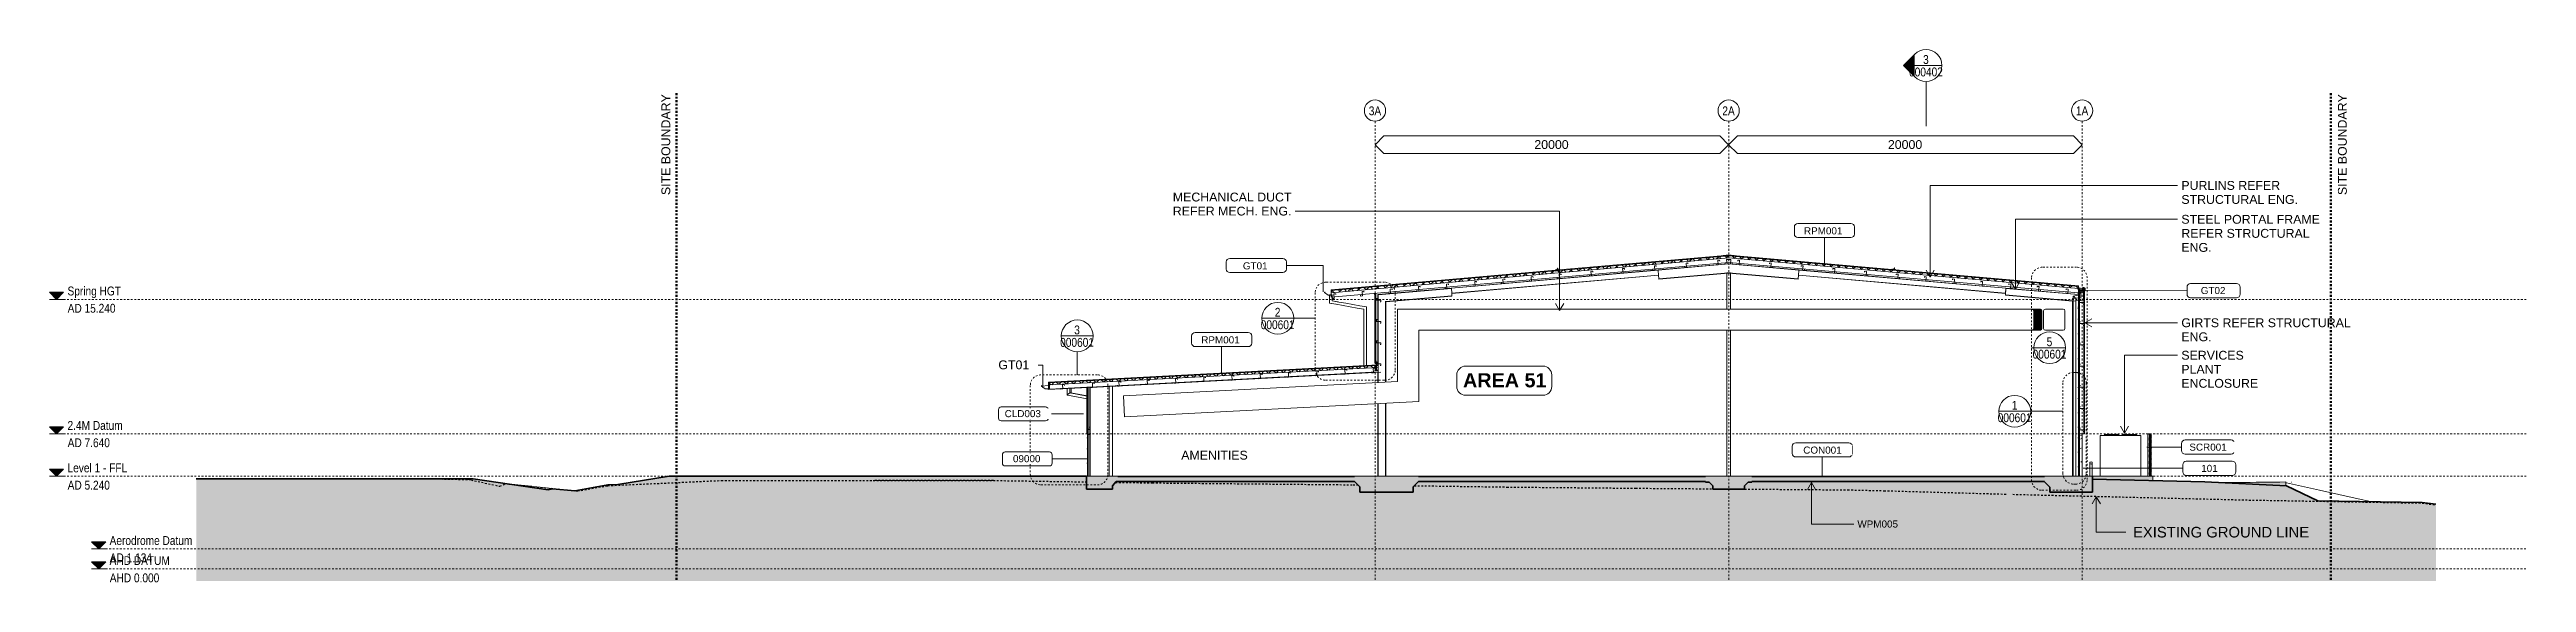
# Model space of a CAD drawing. Header units: metres. Extents: x 4238 to 4687, y -1 to 29.
# Drawn here: x 4546.4 to 4686.5, y -0.8 to 29.4 of the extents above; entities that cross this region are included whole.
import ezdxf

# ---------------------------------------------------------------- set-up
doc = ezdxf.new("R2010")
doc.units = ezdxf.units.M
for name, pattern in [('AEC_Center', [0.024, 0.012, -0.004, 0.004, -0.004]), ('AEC_Double Dash', [0.039, 0.015, -0.004, 0.006, -0.004, 0.006, -0.004]), ('BOUNDARY', [0.016, 0.01, -0.003, 0, -0.003]), ('Existing Ground', [0.0045, 0.003, -0.0015]), ('Grid Line', [0.021, 0.012, -0.003, 0.003, -0.003])]:
    doc.linetypes.add(name, pattern=pattern)
for name, color, linetype, lineweight in [('A-ANNO-KEYN', 231, 'Continuous', 5), ('A-ANNO-NOTE', 131, 'Continuous', 5), ('A-ANNO-SYMB', 150, 'Continuous', 5), ('A-CLNG', 13, 'Continuous', 5), ('A-CLNG-PATT', 13, 'Continuous', 5), ('A-DETL', 90, 'Continuous', 13), ('A-DETL-GENF', 92, 'Continuous', 5), ('A-DETL-THIN', 151, 'Continuous', 5), ('A-DOOR', 31, 'Continuous', 5), ('A-FLOR', 192, 'Continuous', 5), ('A-FLOR-IDEN', 11, 'Continuous', 5), ('A-FLOR-LEVL', 51, 'Continuous', 5), ('A-FLOR-PATT', 8, 'Continuous', 15), ('A-GENM', 13, 'Continuous', 5), ('A-GENM-IDEN', 13, 'Continuous', 5), ('A-GLAZ-CURT', 52, 'Continuous', 5), ('A-GLAZ-CWMG', 51, 'Continuous', 5), ('A-ROOF', 132, 'Continuous', 5), ('A-ROOF-IDEN', 132, 'Continuous', 5), ('A-ROOF-MCUT', 132, 'Continuous', 5), ('A-ROOF-PATT', 132, 'Continuous', 15), ('A-WALL', 113, 'Continuous', 5), ('A-WALL-IDEN', 211, 'Continuous', 5), ('A-WALL-PATT', 111, 'Continuous', 5), ('C-TOPO', 7, 'Continuous', 5), ('F-FIRE', 13, 'Continuous', 5), ('G-ANNO-SYMB', 111, 'Continuous', 5), ('G-ANNO-TEXT', 231, 'Continuous', 5), ('P-SANR-FIXT', 6, 'Continuous', 5), ('Q-SPCQ', 91, 'Continuous', 5), ('S-BEAM', 12, 'Continuous', 5), ('S-COLS', 52, 'Continuous', 5), ('S-GRID', 1, 'Continuous', 5), ('S-GRID-IDEN', 1, 'Continuous', 5)]:
    doc.layers.add(name, color=color, linetype=linetype, lineweight=lineweight)
doc.styles.add('Arial', font='arial.ttf', dxfattribs={"height": 0.5})
doc.styles.add('Arial Narrow', font='ARIALN.TTF', dxfattribs={"height": 0.5})
doc.styles.add('Arial_1', font='arial.ttf', dxfattribs={"height": 0.6})
doc.styles.add('Arial_2', font='arial.ttf', dxfattribs={"height": 0.4})
doc.styles.add('Arial_B', font='arialbd.ttf', dxfattribs={"height": 0.8})
pattern_1 = [(50, (4640.4422, 10.655), (1.45713, -0.12722), [0.1524, -1.676]), (355, (4640.4422, 10.655), (-0.281945, 1.52839), [0.12192, -1.341]), (100.451, (4640.5642, 10.644), (1.175465, 1.400456), [0.12952, -1.425]), (46.184, (4640.4422, 11.061), (2.16904, -0.33638), [0.2286, -2.515]), (96.636, (4640.6232, 11.033), (1.89894, 1.97971), [0.19428, -2.137]), (351.184, (4640.4422, 11.061), (1.8988, 1.97937), [0.18288, -2.012]), (21, (4640.6452, 10.96), (1.212757, -0.817698), [0.1524, -1.676]), (326, (4640.6452, 10.96), (0.49438, 1.47345), [0.12192, -1.341]), (71.451, (4640.7462, 10.891), (1.70704, 0.65499), [0.12952, -1.425]), (37.5, (4640.44217, 10.655), (0.024709, 0.676435), [0.06706, -1.258, 0.06706, -1.294, -1.346]), (37.5, (4640.44217, 10.655), (0.024709, 0.676435), [-2.686, 0.06706, -1.279]), (7.5, (4640.4422, 10.655), (0.534554, 0.80144), [0.06706, -0.70917, 0.06706, -1.227, -0.51308]), (7.5, (4640.4422, 10.655), (0.534554, 0.80144), [-2.071, 0.06706, -0.44602]), (327.5, (4639.98917, 10.655), (1.084723, -0.0458285), [0.06706, -0.44094, 0.06706, -1.518, -2.103]), (327.5, (4639.98917, 10.655), (1.084723, -0.0458285), [-2.093, 0.06706, -2.036]), (317.5, (4639.7862, 10.655), (1.18503, 0.203417), [0.06706, -0.59334, 0.06706, -0.98552, -1.494]), (317.5, (4639.7862, 10.655), (1.18503, 0.203417), [-1.713, 0.06706, -1.426])]
pattern_2 = [(0, (4640.44217, 10.655), (0.8128, 0.2032), [0.06706, -0.54254, 0.06706, -0.54254, -3.251]), (0, (4640.44217, 10.655), (0.8128, 0.2032), [-1.219, 0.06706, -1.152, 0.06706, -0.54254, -1.422]), (0, (4640.44217, 10.655), (0.8128, 0.2032), [-3.048, 0.06706, -0.33934, 0.06706, -0.94894]), (120, (4640.74717, 10.756), (-0.5823764, 0.6023054), [0.06706, -0.54254, 0.06706, -0.54254, -3.251]), (120, (4640.74717, 10.756), (-0.5823764, 0.6023054), [-1.219, 0.06706, -1.152, 0.06706, -0.54254, -1.422]), (120, (4640.74717, 10.756), (-0.5823764, 0.6023054), [-3.048, 0.06706, -0.33934, 0.06706, -0.94894]), (240, (4640.84917, 11.163), (-0.2304236, -0.8055054), [0.06706, -0.54254, 0.06706, -0.54254, -3.251]), (240, (4640.84917, 11.163), (-0.2304236, -0.8055054), [-1.219, 0.06706, -1.152, 0.06706, -0.54254, -1.422]), (240, (4640.84917, 11.163), (-0.2304236, -0.8055054), [-3.048, 0.06706, -0.33934, 0.06706, -0.94894])]

msp = doc.modelspace()

# ---------------------------------------------------------------- texts
at = {"layer": 'A-ANNO-NOTE', "char_height": 0.5, "width": 2.324894, "attachment_point": 1, "style": 'Arial'}
for insert in [(4630.3864, 24.2404), (4650.3864, 24.2404)]:
    msp.add_mtext('20000', dxfattribs=dict(at, insert=insert))
at = {"layer": 'A-ANNO-SYMB', "char_height": 0.5, "attachment_point": 1, "style": 'Arial Narrow'}
for s, insert, width in [('000601', (4614.9111, 14.0549), 2.30886), ('2', (4615.7051, 14.7563), 0.38481), ('000601', (4603.5648, 13.0576), 2.30886), ('3', (4604.3588, 13.759), 0.38481), ('5', (4659.3668, 13.0918), 0.38481), ('000601', (4658.5728, 12.3904), 2.30886), ('000601', (4656.5983, 8.7972), 2.30886), ('1', (4657.3923, 9.4986), 0.38481)]:
    msp.add_mtext(s, dxfattribs=dict(at, insert=insert, width=width))
at = {"layer": 'A-FLOR-LEVL', "char_height": 0.5, "attachment_point": 1, "style": 'Arial Narrow'}
for s, insert, width in [('Spring HGT', (4547.4136, 15.9617), 3.671729), ('AD 15.240', (4547.4221, 14.9843), 3.270885), ('AD 7.640', (4547.4221, 7.3843), 2.886075), ('2.4M Datum', (4547.4136, 8.3617), 3.767931), ('Level 1 - FFL', (4547.4136, 5.9617), 4.10464), ('AD 5.240', (4547.4221, 4.9843), 2.886075), ('Aerodrome Datum', (4549.7955, 1.8557), 5.64388), ('AHD DATUM', (4549.7955, 0.7217), 4.120674), ('AD 1.134', (4549.8039, 0.8783), 2.886075), ('AHD 0.000', (4549.8039, -0.2557), 3.383121)]:
    msp.add_mtext(s, dxfattribs=dict(at, insert=insert, width=width))
at = {"layer": 'G-ANNO-SYMB', "char_height": 0.5, "attachment_point": 1, "style": 'Arial Narrow'}
for s, insert, width in [('000402', (4651.5834, 28.3433), 2.30886), ('3', (4652.3774, 29.0466), 0.38481)]:
    msp.add_mtext(s, dxfattribs=dict(at, insert=insert, width=width))
at = {"layer": 'G-ANNO-TEXT', "color": 7, "char_height": 0.5, "width": 6.910546, "attachment_point": 1, "rotation": 90, "style": 'Arial'}
for insert in [(4581.0068, 21.133), (4675.8439, 21.133)]:
    msp.add_mtext('SITE BOUNDARY', dxfattribs=dict(at, insert=insert))
at = {"layer": 'G-ANNO-TEXT', "color": 7, "attachment_point": 1}
for s, insert, char_height, width, style in [('MECHANICAL DUCT ', (4609.9368, 21.2735), 0.5, 8.353584, 'Arial'), ('STRUCTURAL ENG.', (4666.9859, 21.1359), 0.5, 8.000841, 'Arial'), ('PURLINS REFER ', (4666.9859, 21.9296), 0.5, 6.990715, 'Arial'), ('REFER MECH. ENG.', (4609.9368, 20.4797), 0.5, 8.113078, 'Arial'), ('STEEL PORTAL FRAME', (4666.9859, 20.0141), 0.5, 9.475946, 'Arial'), ('REFER STRUCTURAL ', (4666.9859, 19.2204), 0.5, 9.027001, 'Arial'), ('ENG.', (4666.9859, 18.4266), 0.5, 2.068354, 'Arial'), ('GIRTS REFER STRUCTURAL ', (4666.9859, 14.1663), 0.5, 11.864975, 'Arial'), ('ENG.', (4666.9859, 13.3726), 0.5, 2.068354, 'Arial'), ('SERVICES ', (4666.9859, 12.3293), 0.5, 4.505484, 'Arial'), ('PLANT ', (4666.9859, 11.5355), 0.5, 2.966244, 'Arial'), ('ENCLOSURE', (4666.9859, 10.7418), 0.5, 5.243036, 'Arial'), ('WPM005', (4648.6616, 2.7387), 0.4, 2.854007, 'Arial_2'), ('EXISTING GROUND LINE', (4664.2504, 2.3781), 0.6, 12.217717, 'Arial_1')]:
    msp.add_mtext(s, dxfattribs=dict(at, insert=insert, char_height=char_height, width=width, style=style))
at = {"layer": 'G-ANNO-TEXT', "color": 7, "lineweight": 13, "insert": (4626.3539, 11.0654), "char_height": 0.8, "width": 5.675948, "attachment_point": 1, "style": 'Arial_B'}
msp.add_mtext('AREA 51', dxfattribs=at)
at = {"layer": 'S-GRID-IDEN', "char_height": 0.5, "width": 0.849789, "attachment_point": 1, "style": 'Arial Narrow'}
for s, insert in [('3A', (4621.0216, 26.1462)), ('2A', (4641.0216, 26.1462)), ('1A', (4661.0216, 26.1462))]:
    msp.add_mtext(s, dxfattribs=dict(at, insert=insert))

# ---------------------------------------------------------------- blocks, each defined once
blk = doc.blocks.new('SHS-Square Hollow Section-Column - 200x200xSHS-2929163-SECTION - GRID A9-A10')
at = {"layer": 'S-COLS'}
for p, q in [((4558.2, 16.74), (4558.2, 16.72)), ((4558.2, 16.74), (4558.21, 16.74)), ((4558.2, 16.71), (4558.2, 14.69)), ((4558.39, 16.74), (4558.21, 16.74)), ((4558.39, 16.74), (4558.4, 16.74)), ((4558.4, 16.72), (4558.4, 16.74)), ((4558.4, 14.69), (4558.4, 16.71)), ((4558.2, 13.49), (4558.2, 5.24)), ((4558.4, 5.24), (4558.4, 13.49))]:
    blk.add_line(p, q, dxfattribs=at)
blk = doc.blocks.new('Hydrant_double5 - Hydrant_double-1019381-SECTION - GRID A9-A10')
at = {"layer": 'F-FIRE'}
for p, q in [((4578.74, 6.04), (4578.74, 5.24)), ((4578.77, 6.04), (4578.74, 6.04)), ((4578.86, 6.04), (4578.84, 6.04)), ((4578.86, 5.24), (4578.86, 6.04))]:
    blk.add_line(p, q, dxfattribs=at)
for start, end in [(0, 180), (180, 0)]:
    blk.add_arc((4578.8, 5.99), 0.06, start, end, dxfattribs=at)
blk = doc.blocks.new('Mechanical - Condensers - Mechanical - Condensers-1249279-SECTION - GRID A9-A10')
at = {"layer": 'A-GENM'}
for points in [[(4575.98, 14.59), (4576.02, 14.59), (4576.02, 14.62), (4576.01, 14.64), (4576, 14.66), (4575.97, 14.68), (4575.95, 14.69), (4575.92, 14.69), (4575.41, 14.69), (4575.46, 14.68), (4575.48, 14.67), (4575.5, 14.66), (4575.52, 14.65), (4575.54, 14.63), (4575.55, 14.61), (4575.56, 14.59), (4575.96, 14.59)], [(4575.64, 13.59), (4576.02, 13.59), (4576.02, 13.69), (4576.02, 14.59), (4575.56, 14.59), (4575.56, 13.59)], [(4575.9, 13.49), (4575.94, 13.49), (4575.95, 13.49), (4575.98, 13.51), (4576, 13.52), (4576, 13.53), (4576.01, 13.54), (4576.02, 13.57), (4576.02, 13.59), (4575.56, 13.59), (4575.55, 13.57), (4575.54, 13.55), (4575.53, 13.53), (4575.51, 13.52), (4575.49, 13.51), (4575.45, 13.5), (4575.41, 13.49), (4575.41, 13.49), (4575.88, 13.49)]]:
    blk.add_hatch(color=256, dxfattribs=at).paths.add_polyline_path(points)
h = blk.add_hatch(color=256, dxfattribs=at)
h.paths.add_polyline_path([(4575.92, 13.49), (4575.94, 13.49), (4575.92, 13.49)])
h.paths.add_polyline_path([(4575.95, 13.49), (4575.96, 13.5), (4575.98, 13.51), (4576, 13.53), (4576.01, 13.54), (4576.02, 13.56), (4576.02, 13.59), (4576.02, 14.59), (4576.02, 14.62), (4576.01, 14.64), (4576, 14.66), (4575.97, 14.68), (4575.98, 14.67), (4576, 14.66), (4576.01, 14.63), (4576.02, 14.61), (4576.02, 14.59), (4576.02, 13.59), (4576.02, 13.56), (4576.01, 13.54), (4575.99, 13.52), (4575.96, 13.5), (4575.95, 13.49)])
at = {"layer": 'A-GENM', "lineweight": 13}
for p, q in [((4575.39, 14.69), (4539.57, 14.69)), ((4539.57, 14.69), (4539.57, 10.6)), ((4575.56, 13.59), (4575.56, 14.59)), ((4576.12, 14.59), (4576.12, 13.59)), ((4577.22, 14.69), (4576.22, 14.69)), ((4577.32, 13.59), (4577.32, 14.59)), ((4540.77, 9.46), (4540.77, 13.49)), ((4540.77, 13.49), (4575.39, 13.49)), ((4576.22, 13.49), (4577.22, 13.49)), ((4539.57, 10.6), (4524.07, 9.79)), ((4524.07, 9.79), (4524.13, 8.59)), ((4524.13, 8.59), (4540.77, 9.46)), ((4581.62, 7.54), (4579.32, 7.54)), ((4579.32, 7.54), (4579.32, 5.24)), ((4580.37, 7.59), (4579.58, 7.59)), ((4579.58, 7.59), (4579.58, 7.54)), ((4579.58, 7.54), (4580.37, 7.54)), ((4580.37, 7.54), (4580.37, 7.59)), ((4581.37, 7.59), (4580.58, 7.59)), ((4580.58, 7.59), (4580.58, 7.54)), ((4580.58, 7.54), (4581.37, 7.54)), ((4581.37, 7.54), (4581.37, 7.59)), ((4581.62, 5.24), (4581.62, 7.54)), ((4579.32, 5.24), (4581.62, 5.24))]:
    blk.add_line(p, q, dxfattribs=at)
at = {"layer": 'A-GENM'}
for p, q in [((4575.92, 14.69), (4575.92, 14.69)), ((4576.02, 13.59), (4576.02, 14.59)), ((4576.02, 14.59), (4576.02, 13.59)), ((4575.92, 13.49), (4575.92, 13.49)), ((4579.57, 7.59), (4579.57, 7.54)), ((4579.58, 7.59), (4579.57, 7.59)), ((4580.37, 7.54), (4580.37, 7.59)), ((4580.37, 7.59), (4580.37, 7.59)), ((4580.57, 7.59), (4580.57, 7.54)), ((4580.58, 7.59), (4580.57, 7.59)), ((4581.37, 7.54), (4581.37, 7.59)), ((4581.37, 7.59), (4581.37, 7.59)), ((4581.62, 7.54), (4581.62, 7.54))]:
    blk.add_line(p, q, dxfattribs=at)
at = {"layer": 'A-GENM', "flags": 128}
for points in [[(4575.92, 14.69), (4575.92, 14.69), (4575.92, 14.69), (4575.92, 14.69), (4575.91, 14.69), (4575.9, 14.69), (4575.89, 14.69), (4575.88, 14.69), (4575.87, 14.69), (4575.85, 14.69), (4575.83, 14.69), (4575.82, 14.69), (4575.79, 14.69), (4575.77, 14.69), (4575.75, 14.69), (4575.72, 14.69), (4575.7, 14.69), (4575.67, 14.69), (4575.64, 14.69), (4575.61, 14.69), (4575.58, 14.69), (4575.54, 14.69), (4575.51, 14.69), (4575.47, 14.69), (4575.43, 14.69), (4575.4, 14.69), (4575.39, 14.69)], [(4577.32, 14.59), (4577.32, 14.59), (4577.32, 14.59)], [(4575.39, 13.49), (4575.42, 13.49), (4575.46, 13.49), (4575.5, 13.49), (4575.53, 13.49), (4575.57, 13.49), (4575.6, 13.49), (4575.63, 13.49), (4575.66, 13.49), (4575.69, 13.49), (4575.72, 13.49), (4575.74, 13.49), (4575.77, 13.49), (4575.79, 13.49), (4575.81, 13.49), (4575.83, 13.49), (4575.85, 13.49), (4575.86, 13.49), (4575.88, 13.49), (4575.89, 13.49), (4575.9, 13.49), (4575.91, 13.49), (4575.92, 13.49), (4575.92, 13.49), (4575.92, 13.49), (4575.92, 13.49), (4575.92, 13.49)]]:
    blk.add_lwpolyline(points, dxfattribs=at)
at = {"layer": 'A-GENM'}
for centre, start, end in [((4575.92, 14.59), 84.0352, 90), ((4575.92, 14.59), 84.1417, 90), ((4575.92, 14.59), 0, 75), ((4575.92, 14.59), 0, 75), ((4575.92, 13.59), 270, 280.3346), ((4575.92, 13.59), 270, 280.3963), ((4575.92, 13.59), 285, 0), ((4575.92, 13.59), 285, 0)]:
    blk.add_arc(centre, 0.1, start, end, dxfattribs=at)
at = {"layer": 'A-GENM', "lineweight": 13}
for centre, start, end in [((4576.22, 14.59), 90, 180), ((4577.22, 14.59), 0, 90), ((4576.22, 13.59), 180, 270), ((4577.22, 13.59), 270, 360)]:
    blk.add_arc(centre, 0.1, start, end, dxfattribs=at)
for points, knots in [([(4575.56, 14.59), (4575.56, 14.59), (4575.56, 14.6), (4575.56, 14.61), (4575.55, 14.61), (4575.55, 14.62), (4575.55, 14.62), (4575.55, 14.63), (4575.54, 14.63), (4575.54, 14.64), (4575.53, 14.64), (4575.53, 14.65), (4575.52, 14.65), (4575.52, 14.66), (4575.51, 14.66), (4575.51, 14.66), (4575.5, 14.67), (4575.5, 14.67), (4575.49, 14.67), (4575.48, 14.67), (4575.47, 14.68), (4575.46, 14.68), (4575.44, 14.69), (4575.42, 14.69), (4575.4, 14.69), (4575.39, 14.69)], [0, 0, 0, 0, 0.055556, 0.083333, 0.111111, 0.138889, 0.166667, 0.194444, 0.222222, 0.25, 0.277778, 0.305556, 0.333333, 0.361111, 0.388889, 0.416667, 0.444444, 0.479167, 0.513889, 0.548611, 0.583333, 0.652778, 0.722222, 0.861111, 1, 1, 1, 1]), ([(4575.39, 13.49), (4575.39, 13.49), (4575.41, 13.49), (4575.43, 13.49), (4575.45, 13.5), (4575.47, 13.5), (4575.48, 13.51), (4575.49, 13.51), (4575.5, 13.51), (4575.51, 13.52), (4575.51, 13.52), (4575.52, 13.52), (4575.52, 13.53), (4575.53, 13.53), (4575.53, 13.53), (4575.53, 13.54), (4575.54, 13.54), (4575.54, 13.55), (4575.54, 13.55), (4575.55, 13.55), (4575.55, 13.55), (4575.55, 13.56), (4575.55, 13.56), (4575.55, 13.57), (4575.56, 13.57), (4575.56, 13.58), (4575.56, 13.59), (4575.56, 13.59)], [0, 0, 0, 0, 0.1, 0.2, 0.3, 0.4, 0.45, 0.5, 0.55, 0.575, 0.6, 0.625, 0.65, 0.675, 0.7, 0.725, 0.75, 0.775, 0.8, 0.8125, 0.825, 0.85, 0.875, 0.9, 0.925, 0.95, 1, 1, 1, 1])]:
    blk.add_open_spline(points, degree=3, knots=knots, dxfattribs=at)
blk = doc.blocks.new('Downpipe - L Spreader - Default-3252579-SECTION - GRID A9-A10')
at = {"layer": 'P-SANR-FIXT'}
for p, q in [((4520.89, 10.2), (4520.89, 9.82)), ((4520.9, 9.82), (4522.01, 9.61)), ((4521.04, 9.94), (4521.04, 10.21)), ((4522.01, 9.77), (4521.04, 9.95))]:
    blk.add_line(p, q, dxfattribs=at)
for points, knots in [([(4520.94, 9.88), (4520.94, 9.88), (4520.94, 9.88), (4520.93, 9.87), (4520.92, 9.86), (4520.91, 9.85), (4520.91, 9.85), (4520.91, 9.84), (4520.9, 9.84), (4520.9, 9.83), (4520.9, 9.83), (4520.89, 9.83), (4520.89, 9.82), (4520.9, 9.82), (4520.9, 9.82)], [0, 0, 0, 0, 0.0416667, 0.0833333, 0.125, 0.1666667, 0.1875, 0.2083333, 0.25, 0.2916667, 0.3333333, 0.375, 0.4166667, 0.5, 0.5, 0.5, 0.5]), ([(4521.04, 9.95), (4521.04, 9.95), (4521.04, 9.95), (4521.03, 9.95), (4521.02, 9.94), (4521.01, 9.93), (4521, 9.93), (4520.99, 9.92), (4520.99, 9.92), (4520.98, 9.91), (4520.97, 9.91), (4520.96, 9.9), (4520.95, 9.89), (4520.95, 9.89), (4520.94, 9.88)], [0.4809899, 0.4809899, 0.4809899, 0.4809899, 0.5, 0.5833333, 0.6666667, 0.7083333, 0.75, 0.7916667, 0.8125, 0.8333333, 0.875, 0.9166667, 0.9583333, 1, 1, 1, 1])]:
    blk.add_open_spline(points, degree=3, knots=knots, dxfattribs=at)
blk = doc.blocks.new('Downpipe - L Spreader - Default-1309623-SECTION - GRID A9-A10')
at = {"layer": 'P-SANR-FIXT'}
for p, q in [((4535.72, 15.49), (4535.72, 15.03)), ((4535.82, 15.49), (4535.72, 15.49)), ((4535.72, 15.49), (4535.72, 15.03)), ((4535.87, 15.49), (4535.82, 15.49)), ((4535.87, 15.15), (4535.87, 15.49)), ((4535.87, 15.15), (4535.87, 15.49)), ((4535.72, 15.03), (4536.19, 14.95)), ((4536.21, 15.09), (4535.87, 15.15)), ((4537.67, 14.68), (4537.67, 11.49)), ((4537.82, 11.49), (4537.82, 14.81)), ((4537.67, 11.49), (4537.82, 11.49))]:
    blk.add_line(p, q, dxfattribs=at)
at = {"layer": 'P-SANR-FIXT', "flags": 128}
for points in [[(4535.72, 15.03), (4536.11, 14.96), (4536.5, 14.89), (4536.89, 14.82), (4537.28, 14.75), (4537.67, 14.68)], [(4537.82, 14.81), (4537.43, 14.88), (4537.04, 14.95), (4536.65, 15.02), (4536.26, 15.08), (4535.87, 15.15)]]:
    blk.add_lwpolyline(points, dxfattribs=at)
blk = doc.blocks.new('Structural Framing 26 - Structural Framing 26-1480178-SECTION - GRID A9-A10')
at = {"layer": 'S-BEAM', "lineweight": 13}
for p, q in [((4522.16, 7.9), (4522.06, 7.9)), ((4522.06, 7.9), (4522.06, 7.6)), ((4522.06, 7.6), (4522.16, 7.6)), ((4522.08, 7.62), (4522.08, 7.88)), ((4522.08, 7.88), (4522.16, 7.88)), ((4522.16, 7.62), (4522.08, 7.62)), ((4522.16, 7.88), (4522.16, 7.9)), ((4522.16, 7.6), (4522.16, 7.62))]:
    blk.add_line(p, q, dxfattribs=at)
blk = doc.blocks.new('Downpipe - L Spreader - Default-V210-SECTION - GRID A9-A10')
at = {"layer": 'P-SANR-FIXT'}
for p, q in [((4522.01, 9.78), (4521.1, 9.95)), ((4521.11, 9.95), (4521.11, 10.21))]:
    blk.add_line(p, q, dxfattribs=at)
blk.add_open_spline([(4521.1, 9.95), (4521.1, 9.95), (4521.1, 9.95), (4521.09, 9.95), (4521.08, 9.95), (4521.08, 9.94), (4521.07, 9.94)], degree=3, knots=[0.4809899, 0.4809899, 0.4809899, 0.4809899, 0.5, 0.5833333, 0.6666667, 0.7007109, 0.7007109, 0.7007109, 0.7007109], dxfattribs=at)
blk = doc.blocks.new('Downpipe - L Spreader - Default-3252010-SECTION - GRID A9-A10')
at = {"layer": 'P-SANR-FIXT'}
for p, q in [((4578.1, 15.48), (4577.79, 15.42)), ((4577.79, 15.42), (4577.79, 5.24)), ((4577.94, 15.3), (4578.1, 15.33)), ((4577.94, 5.24), (4577.94, 15.3))]:
    blk.add_line(p, q, dxfattribs=at)
for points, knots in [([(4577.87, 15.36), (4577.87, 15.36), (4577.86, 15.37), (4577.85, 15.38), (4577.84, 15.39), (4577.83, 15.39), (4577.83, 15.4), (4577.82, 15.4), (4577.82, 15.41), (4577.81, 15.41), (4577.8, 15.42), (4577.8, 15.42), (4577.8, 15.42), (4577.79, 15.42), (4577.79, 15.42)], [0, 0, 0, 0, 0.0416667, 0.0833333, 0.125, 0.1666667, 0.1875, 0.2083333, 0.25, 0.2916667, 0.3333333, 0.375, 0.4166667, 0.5, 0.5, 0.5, 0.5]), ([(4577.94, 15.3), (4577.94, 15.3), (4577.94, 15.3), (4577.94, 15.31), (4577.93, 15.31), (4577.92, 15.32), (4577.92, 15.32), (4577.91, 15.33), (4577.91, 15.33), (4577.9, 15.34), (4577.89, 15.35), (4577.88, 15.35), (4577.87, 15.36), (4577.87, 15.36)], [0.5, 0.5, 0.5, 0.5, 0.5833333, 0.6666667, 0.7083333, 0.75, 0.7916667, 0.8125, 0.8333333, 0.875, 0.9166667, 0.9583333, 1, 1, 1, 1])]:
    blk.add_open_spline(points, degree=3, knots=knots, dxfattribs=at)
blk = doc.blocks.new('Structural Framing 11 - Structural Framing 1-1640090-SECTION - GRID A9-A10')
at = {"layer": 'S-BEAM'}
for p, q in [((4542.61, 15.88), (4538.45, 15.51)), ((4538.45, 15.51), (4538.45, 11.67)), ((4538.47, 15.5), (4542.62, 15.86)), ((4538.47, 15.5), (4538.47, 10.54)), ((4542.65, 15.44), (4538.9, 15.11)), ((4538.91, 15.1), (4542.65, 15.42)), ((4542.61, 15.88), (4542.62, 15.86)), ((4542.62, 15.86), (4542.62, 15.86)), ((4542.64, 15.57), (4542.65, 15.45)), ((4542.65, 15.45), (4542.65, 15.44)), ((4542.65, 15.44), (4542.65, 15.42)), ((4573.96, 15.5), (4573.99, 15.85)), ((4573.96, 15.49), (4573.96, 15.5)), ((4573.96, 15.47), (4573.96, 15.49)), ((4577.76, 15.15), (4573.96, 15.49)), ((4573.96, 15.47), (4577.75, 15.14)), ((4573.99, 15.86), (4573.99, 15.88)), ((4578.1, 15.52), (4573.99, 15.88)), ((4573.99, 15.85), (4573.99, 15.86)), ((4573.99, 15.86), (4578.1, 15.51)), ((4538.9, 15.11), (4538.9, 10.57)), ((4538.91, 15.1), (4538.91, 10.57)), ((4577.75, 15.14), (4577.75, 5.24)), ((4577.76, 5.24), (4577.76, 15.15)), ((4538.45, 11.66), (4538.45, 11.54)), ((4538.45, 11.13), (4538.45, 10.54)), ((4538.45, 9.34), (4538.45, 5.24)), ((4538.47, 9.34), (4538.47, 5.24)), ((4538.9, 9.36), (4538.9, 5.24)), ((4538.91, 9.37), (4538.91, 5.24))]:
    blk.add_line(p, q, dxfattribs=at)
for points, knots in [([(4538.48, 15.49), (4538.48, 15.49), (4538.48, 15.49), (4538.47, 15.5), (4538.47, 15.5), (4538.47, 15.5), (4538.47, 15.5), (4538.47, 15.5), (4538.47, 15.5), (4538.47, 15.5), (4538.47, 15.5), (4538.47, 15.5), (4538.47, 15.5), (4538.47, 15.5), (4538.47, 15.5)], [0, 0, 0, 0, 0.166667, 0.25, 0.333333, 0.375, 0.416667, 0.5, 0.541667, 0.583333, 0.666667, 0.75, 0.833333, 1, 1, 1, 1]), ([(4538.9, 15.11), (4538.9, 15.11), (4538.9, 15.11), (4538.9, 15.11), (4538.89, 15.11), (4538.89, 15.11), (4538.89, 15.11), (4538.89, 15.11), (4538.89, 15.11), (4538.89, 15.11), (4538.89, 15.11), (4538.89, 15.12), (4538.89, 15.12), (4538.89, 15.12), (4538.88, 15.12)], [0, 0, 0, 0, 0.166667, 0.25, 0.333333, 0.416667, 0.458333, 0.5, 0.583333, 0.666667, 0.708333, 0.75, 0.833333, 1, 1, 1, 1]), ([(4577.77, 15.16), (4577.77, 15.16), (4577.77, 15.16), (4577.77, 15.16), (4577.77, 15.16), (4577.77, 15.16), (4577.77, 15.16), (4577.76, 15.16), (4577.76, 15.16), (4577.76, 15.15), (4577.76, 15.15), (4577.76, 15.15), (4577.76, 15.15), (4577.76, 15.15), (4577.76, 15.15)], [0, 0, 0, 0, 0.166667, 0.25, 0.333333, 0.375, 0.416667, 0.5, 0.541667, 0.583333, 0.666667, 0.75, 0.833333, 1, 1, 1, 1])]:
    blk.add_open_spline(points, degree=3, knots=knots, dxfattribs=at)
blk = doc.blocks.new('Structural Framing 12 - Structural Framing 1-1640102-SECTION - GRID A9-A10')
at = {"layer": 'S-BEAM'}
for p, q in [((4558.3, 17.25), (4554.32, 16.9)), ((4554.32, 16.89), (4558.3, 17.24)), ((4554.32, 16.89), (4554.32, 16.9)), ((4554.32, 16.87), (4554.32, 16.89)), ((4554.34, 16.61), (4554.32, 16.87)), ((4558.3, 17.25), (4562.29, 16.9)), ((4558.3, 17.24), (4562.28, 16.89)), ((4562.28, 16.87), (4562.26, 16.61)), ((4562.29, 16.9), (4562.28, 16.89)), ((4562.28, 16.89), (4562.28, 16.87)), ((4554.36, 16.4), (4554.34, 16.6)), ((4558.3, 16.73), (4554.36, 16.39)), ((4554.36, 16.38), (4558.3, 16.72)), ((4554.36, 16.39), (4554.36, 16.4)), ((4554.36, 16.38), (4554.36, 16.39)), ((4558.3, 16.73), (4562.24, 16.39)), ((4558.3, 16.72), (4562.24, 16.38)), ((4562.26, 16.6), (4562.24, 16.4)), ((4562.24, 16.4), (4562.24, 16.39)), ((4562.24, 16.39), (4562.24, 16.38))]:
    blk.add_line(p, q, dxfattribs=at)
for points in [[(4558.3, 17.24), (4558.3, 17.24), (4558.3, 17.24), (4558.3, 17.23), (4558.3, 17.22), (4558.3, 17.22)], [(4558.3, 16.75), (4558.3, 16.75), (4558.3, 16.74), (4558.3, 16.74), (4558.3, 16.74)]]:
    blk.add_open_spline(points, degree=3, dxfattribs=at)
blk = doc.blocks.new('Structural Framing 49 - Structural Framing 1-1640112-SECTION - GRID A9-A10')
at = {"layer": 'S-BEAM'}
for p, q in [((4542.61, 15.88), (4554.32, 16.9)), ((4554.32, 16.89), (4542.62, 15.87)), ((4573.99, 15.87), (4562.28, 16.89)), ((4562.29, 16.9), (4573.99, 15.88)), ((4542.64, 15.6), (4542.62, 15.86)), ((4542.62, 15.86), (4542.62, 15.86)), ((4554.34, 16.61), (4542.64, 15.58)), ((4554.34, 16.6), (4542.64, 15.57)), ((4542.64, 15.58), (4542.64, 15.6)), ((4542.64, 15.57), (4542.64, 15.58)), ((4554.34, 16.61), (4554.34, 16.61)), ((4554.34, 16.61), (4554.34, 16.6)), ((4562.26, 16.6), (4562.26, 16.61)), ((4562.26, 16.61), (4562.26, 16.61)), ((4573.97, 15.58), (4562.26, 16.61)), ((4573.96, 15.57), (4562.26, 16.6)), ((4573.97, 15.58), (4573.96, 15.57)), ((4573.99, 15.86), (4573.97, 15.6)), ((4573.97, 15.6), (4573.97, 15.58)), ((4573.99, 15.88), (4573.99, 15.87)), ((4573.99, 15.87), (4573.99, 15.86))]:
    blk.add_line(p, q, dxfattribs=at)
blk = doc.blocks.new('Static Line_Sayfa_Metal Deck_Pan Mount - Up to 15 _ pitch - Max 2 Users-1845519-SECTION - GRID A9-A10')
at = {"layer": 'Q-SPCQ'}
for p, q in [((4567.56, 16.9), (4567.52, 16.9)), ((4567.52, 16.9), (4567.52, 16.9)), ((4567.52, 16.9), (4567.56, 16.9)), ((4567.52, 16.9), (4567.56, 16.9)), ((4567.56, 16.89), (4567.52, 16.9)), ((4567.52, 16.9), (4567.52, 16.9)), ((4567.52, 16.9), (4567.52, 16.9)), ((4567.52, 16.9), (4567.52, 16.9)), ((4567.52, 16.9), (4567.52, 16.9)), ((4567.53, 16.9), (4567.53, 16.9)), ((4567.53, 16.9), (4567.53, 16.9)), ((4567.53, 16.9), (4567.53, 16.9)), ((4567.58, 16.95), (4567.54, 16.95)), ((4567.54, 16.95), (4567.54, 16.95)), ((4567.54, 16.95), (4567.54, 16.95)), ((4567.58, 16.95), (4567.54, 16.95)), ((4567.54, 16.95), (4567.54, 16.95)), ((4567.54, 16.95), (4567.54, 16.95)), ((4567.58, 16.95), (4567.54, 16.95)), ((4567.54, 16.95), (4567.54, 16.95)), ((4567.54, 16.95), (4567.54, 16.95)), ((4567.58, 16.95), (4567.54, 16.95)), ((4567.54, 16.95), (4567.54, 16.95)), ((4567.54, 16.95), (4567.54, 16.95)), ((4567.58, 16.95), (4567.54, 16.95)), ((4567.54, 16.9), (4567.54, 16.95)), ((4567.54, 16.95), (4567.54, 16.95)), ((4567.54, 16.95), (4567.54, 16.95)), ((4567.55, 16.9), (4567.54, 16.91)), ((4567.54, 16.91), (4567.55, 16.9)), ((4567.54, 16.9), (4567.54, 16.91)), ((4567.54, 16.9), (4567.54, 16.91)), ((4567.55, 16.9), (4567.54, 16.91)), ((4567.54, 16.91), (4567.55, 16.9)), ((4567.54, 16.91), (4567.54, 16.9)), ((4567.54, 16.91), (4567.54, 16.9)), ((4567.55, 16.9), (4567.54, 16.91)), ((4567.54, 16.91), (4567.55, 16.9)), ((4567.54, 16.91), (4567.54, 16.9)), ((4567.54, 16.91), (4567.54, 16.9)), ((4567.55, 16.9), (4567.54, 16.9)), ((4567.54, 16.9), (4567.55, 16.9)), ((4567.55, 16.9), (4567.54, 16.9)), ((4567.54, 16.9), (4567.55, 16.9)), ((4567.55, 16.9), (4567.54, 16.9)), ((4567.54, 16.9), (4567.55, 16.9)), ((4567.55, 16.9), (4567.55, 16.9)), ((4567.55, 16.9), (4567.55, 16.9)), ((4567.55, 16.9), (4567.55, 16.9)), ((4567.55, 16.9), (4567.55, 16.9)), ((4567.55, 16.9), (4567.55, 16.9)), ((4567.55, 16.9), (4567.55, 16.9)), ((4567.55, 16.9), (4567.55, 16.9)), ((4567.55, 16.9), (4567.55, 16.9)), ((4567.55, 16.9), (4567.55, 16.9)), ((4567.55, 16.9), (4567.55, 16.9)), ((4567.55, 16.9), (4567.55, 16.9)), ((4567.55, 16.9), (4567.55, 16.9)), ((4567.55, 16.9), (4567.55, 16.9)), ((4567.55, 16.9), (4567.55, 16.9)), ((4567.55, 16.9), (4567.55, 16.9)), ((4567.55, 16.9), (4567.55, 16.9)), ((4567.55, 16.9), (4567.55, 16.9)), ((4567.55, 16.9), (4567.55, 16.9)), ((4567.55, 16.9), (4567.55, 16.9)), ((4567.55, 16.9), (4567.55, 16.9)), ((4567.55, 16.9), (4567.55, 16.9)), ((4567.55, 16.9), (4567.55, 16.9)), ((4567.55, 16.9), (4567.55, 16.9)), ((4567.55, 16.9), (4567.55, 16.9)), ((4567.58, 16.95), (4567.56, 16.9)), ((4567.56, 16.9), (4567.58, 16.94)), ((4567.56, 16.9), (4567.56, 16.89)), ((4567.73, 16.88), (4567.56, 16.9)), ((4567.73, 16.88), (4567.56, 16.9)), ((4567.74, 16.88), (4567.56, 16.9)), ((4567.74, 16.88), (4567.56, 16.89)), ((4567.73, 16.93), (4567.58, 16.95)), ((4567.58, 16.94), (4567.72, 16.93)), ((4567.59, 16.9), (4567.59, 16.9)), ((4567.63, 16.95), (4567.61, 16.95)), ((4567.63, 16.95), (4567.61, 16.95)), ((4567.63, 16.95), (4567.61, 16.95)), ((4567.63, 16.95), (4567.61, 16.95)), ((4567.63, 16.95), (4567.61, 16.95)), ((4567.63, 16.95), (4567.61, 16.95)), ((4567.63, 16.95), (4567.61, 16.95)), ((4567.63, 16.95), (4567.61, 16.95)), ((4567.63, 16.95), (4567.61, 16.95)), ((4567.63, 16.95), (4567.61, 16.95)), ((4567.61, 16.89), (4567.61, 16.9)), ((4567.62, 16.95), (4567.62, 16.95)), ((4567.63, 16.95), (4567.62, 16.95)), ((4567.63, 16.95), (4567.62, 16.95)), ((4567.62, 16.95), (4567.63, 16.95)), ((4567.62, 16.95), (4567.63, 16.95)), ((4567.62, 16.95), (4567.62, 16.95)), ((4567.63, 16.95), (4567.62, 16.95)), ((4567.63, 16.95), (4567.62, 16.95)), ((4567.62, 16.95), (4567.63, 16.95)), ((4567.62, 16.95), (4567.63, 16.95)), ((4567.62, 16.95), (4567.62, 16.95)), ((4567.63, 16.95), (4567.62, 16.95)), ((4567.63, 16.95), (4567.62, 16.95)), ((4567.62, 16.95), (4567.63, 16.95)), ((4567.62, 16.95), (4567.63, 16.95)), ((4567.62, 16.95), (4567.62, 16.95)), ((4567.63, 16.95), (4567.62, 16.95)), ((4567.63, 16.95), (4567.62, 16.95)), ((4567.62, 16.95), (4567.63, 16.95)), ((4567.62, 16.95), (4567.63, 16.95)), ((4567.62, 16.95), (4567.62, 16.94)), ((4567.63, 16.95), (4567.62, 16.95)), ((4567.63, 16.95), (4567.62, 16.95)), ((4567.62, 16.95), (4567.62, 16.95)), ((4567.63, 16.95), (4567.62, 16.95)), ((4567.63, 16.95), (4567.62, 16.95)), ((4567.62, 16.95), (4567.63, 16.95)), ((4567.62, 16.95), (4567.63, 16.95)), ((4567.63, 16.96), (4567.63, 16.96)), ((4567.63, 16.96), (4567.63, 16.96)), ((4567.63, 16.96), (4567.63, 16.96)), ((4567.63, 16.96), (4567.63, 16.96)), ((4567.63, 16.96), (4567.63, 16.96)), ((4567.63, 16.96), (4567.63, 16.96)), ((4567.63, 16.96), (4567.63, 16.96)), ((4567.63, 16.96), (4567.63, 16.96)), ((4567.63, 16.96), (4567.63, 16.95)), ((4567.63, 16.96), (4567.63, 16.96)), ((4567.63, 16.96), (4567.63, 16.96)), ((4567.63, 16.95), (4567.65, 16.95)), ((4567.63, 16.94), (4567.63, 16.95)), ((4567.63, 16.9), (4567.63, 16.9)), ((4567.63, 16.9), (4567.63, 16.9)), ((4567.63, 16.9), (4567.64, 16.9)), ((4567.63, 16.9), (4567.63, 16.89)), ((4567.63, 16.9), (4567.63, 16.89)), ((4567.63, 16.9), (4567.63, 16.89)), ((4567.63, 16.89), (4567.63, 16.89)), ((4567.64, 16.96), (4567.64, 16.96)), ((4567.64, 16.96), (4567.64, 16.95)), ((4567.64, 16.96), (4567.64, 16.96)), ((4567.64, 16.96), (4567.64, 16.95)), ((4567.64, 16.9), (4567.64, 16.9)), ((4567.64, 16.9), (4567.64, 16.9)), ((4567.64, 16.89), (4567.64, 16.9)), ((4567.64, 16.9), (4567.64, 16.89)), ((4567.64, 16.9), (4567.64, 16.89)), ((4567.65, 16.89), (4567.64, 16.89)), ((4567.65, 16.95), (4567.68, 16.94)), ((4567.67, 16.96), (4567.67, 16.96)), ((4567.67, 16.94), (4567.67, 16.96)), ((4567.67, 16.96), (4567.67, 16.96)), ((4567.67, 16.94), (4567.67, 16.96)), ((4567.67, 16.89), (4567.67, 16.89)), ((4567.68, 17.02), (4567.68, 17)), ((4567.69, 17.01), (4567.68, 17.01)), ((4567.68, 16.97), (4567.68, 17.01)), ((4567.68, 17.01), (4567.68, 17.01)), ((4567.68, 16.97), (4567.68, 16.95)), ((4567.68, 16.97), (4567.68, 16.95)), ((4567.68, 16.95), (4567.69, 16.97)), ((4567.68, 16.95), (4567.69, 16.97)), ((4567.68, 16.97), (4567.68, 16.95)), ((4567.68, 16.95), (4567.68, 16.97)), ((4567.68, 16.94), (4567.68, 16.95)), ((4567.68, 16.95), (4567.68, 16.94)), ((4567.68, 16.94), (4567.68, 16.95)), ((4567.68, 16.95), (4567.68, 16.94)), ((4567.68, 16.94), (4567.68, 16.95)), ((4567.68, 16.95), (4567.68, 16.94)), ((4567.68, 16.94), (4567.68, 16.95)), ((4567.68, 16.95), (4567.68, 16.94)), ((4567.68, 16.94), (4567.68, 16.95)), ((4567.68, 16.95), (4567.68, 16.94)), ((4567.68, 16.94), (4567.68, 16.95)), ((4567.68, 16.95), (4567.68, 16.94)), ((4567.68, 16.94), (4567.68, 16.95)), ((4567.68, 16.95), (4567.68, 16.94)), ((4567.68, 16.94), (4567.68, 16.95)), ((4567.68, 16.95), (4567.68, 16.94)), ((4567.68, 16.95), (4567.68, 16.95)), ((4567.68, 16.95), (4567.68, 16.95)), ((4567.68, 16.94), (4567.68, 16.95)), ((4567.68, 16.95), (4567.68, 16.95)), ((4567.68, 16.95), (4567.68, 16.94)), ((4567.68, 16.94), (4567.68, 16.95)), ((4567.68, 16.95), (4567.68, 16.94)), ((4567.69, 17), (4567.69, 17.02)), ((4567.69, 17.01), (4567.69, 17.01)), ((4567.69, 17.01), (4567.69, 16.97)), ((4567.68, 16.89), (4567.68, 16.89)), ((4567.71, 16.89), (4567.71, 16.88)), ((4567.72, 16.93), (4567.74, 16.88)), ((4567.74, 16.93), (4567.73, 16.93)), ((4567.74, 16.93), (4567.73, 16.93)), ((4567.74, 16.93), (4567.73, 16.93)), ((4567.74, 16.93), (4567.73, 16.93)), ((4567.74, 16.88), (4567.73, 16.93)), ((4567.74, 16.93), (4567.73, 16.93)), ((4567.74, 16.88), (4567.73, 16.88)), ((4567.73, 16.88), (4567.73, 16.88)), ((4567.73, 16.88), (4567.73, 16.88)), ((4567.73, 16.88), (4567.73, 16.88)), ((4567.74, 16.93), (4567.74, 16.93)), ((4567.74, 16.93), (4567.74, 16.93)), ((4567.74, 16.93), (4567.74, 16.93)), ((4567.74, 16.93), (4567.74, 16.93)), ((4567.74, 16.93), (4567.74, 16.93)), ((4567.74, 16.93), (4567.74, 16.93)), ((4567.74, 16.93), (4567.74, 16.93)), ((4567.74, 16.93), (4567.74, 16.93)), ((4567.74, 16.93), (4567.74, 16.93)), ((4567.74, 16.93), (4567.74, 16.93)), ((4567.74, 16.93), (4567.74, 16.89)), ((4567.74, 16.88), (4567.74, 16.88)), ((4567.74, 16.88), (4567.74, 16.88)), ((4567.74, 16.88), (4567.74, 16.88)), ((4567.74, 16.88), (4567.74, 16.88)), ((4567.74, 16.88), (4567.74, 16.88)), ((4567.74, 16.88), (4567.74, 16.88)), ((4567.74, 16.88), (4567.78, 16.88)), ((4567.78, 16.88), (4567.74, 16.88)), ((4567.74, 16.88), (4567.78, 16.88)), ((4567.78, 16.87), (4567.74, 16.88)), ((4567.74, 16.88), (4567.74, 16.88)), ((4567.74, 16.88), (4567.74, 16.88)), ((4567.74, 16.88), (4567.74, 16.88)), ((4567.74, 16.88), (4567.74, 16.88)), ((4567.74, 16.88), (4567.74, 16.88)), ((4567.74, 16.88), (4567.74, 16.88)), ((4567.74, 16.88), (4567.74, 16.88)), ((4567.74, 16.88), (4567.74, 16.88)), ((4567.74, 16.88), (4567.74, 16.88)), ((4567.76, 16.88), (4567.76, 16.88)), ((4567.76, 16.88), (4567.76, 16.88)), ((4567.76, 16.88), (4567.76, 16.88)), ((4567.76, 16.88), (4567.76, 16.88)), ((4567.76, 16.88), (4567.76, 16.88)), ((4567.76, 16.88), (4567.76, 16.88)), ((4567.78, 16.88), (4567.78, 16.88)), ((4567.78, 16.88), (4567.78, 16.87)), ((4567.78, 16.88), (4567.78, 16.88)), ((4567.78, 16.88), (4567.78, 16.88)), ((4567.78, 16.88), (4567.78, 16.88))]:
    blk.add_line(p, q, dxfattribs=at)
at = {"layer": 'Q-SPCQ', "flags": 128}
for points in [[(4567.52, 16.91), (4567.52, 16.91), (4567.52, 16.91), (4567.52, 16.91), (4567.52, 16.91), (4567.52, 16.91), (4567.52, 16.91), (4567.52, 16.91), (4567.52, 16.91), (4567.52, 16.91), (4567.52, 16.91), (4567.52, 16.91), (4567.52, 16.91), (4567.52, 16.91), (4567.52, 16.91), (4567.52, 16.91), (4567.52, 16.91), (4567.52, 16.91), (4567.52, 16.91), (4567.52, 16.91), (4567.52, 16.91), (4567.52, 16.91), (4567.52, 16.91), (4567.52, 16.91), (4567.52, 16.91), (4567.52, 16.91), (4567.52, 16.91), (4567.52, 16.91), (4567.52, 16.91), (4567.53, 16.91), (4567.53, 16.91), (4567.53, 16.91), (4567.53, 16.91), (4567.53, 16.91), (4567.53, 16.91), (4567.53, 16.91), (4567.53, 16.91), (4567.53, 16.91), (4567.53, 16.91), (4567.53, 16.91)], [(4567.53, 16.91), (4567.53, 16.91), (4567.53, 16.91), (4567.53, 16.91), (4567.53, 16.91), (4567.53, 16.91), (4567.53, 16.91), (4567.53, 16.91), (4567.53, 16.91), (4567.53, 16.91), (4567.52, 16.91), (4567.52, 16.91), (4567.52, 16.91), (4567.52, 16.91), (4567.52, 16.91), (4567.52, 16.91), (4567.52, 16.91), (4567.52, 16.91), (4567.52, 16.91), (4567.52, 16.91), (4567.52, 16.91), (4567.52, 16.91), (4567.52, 16.91), (4567.52, 16.91), (4567.52, 16.91), (4567.52, 16.91), (4567.52, 16.91), (4567.52, 16.91), (4567.52, 16.91), (4567.52, 16.91), (4567.52, 16.91), (4567.52, 16.91), (4567.52, 16.91), (4567.52, 16.91), (4567.52, 16.91), (4567.52, 16.91), (4567.52, 16.91), (4567.52, 16.91), (4567.52, 16.91)], [(4567.52, 16.9), (4567.52, 16.9), (4567.52, 16.9), (4567.52, 16.9), (4567.52, 16.9), (4567.52, 16.9), (4567.52, 16.9), (4567.52, 16.9), (4567.52, 16.91), (4567.52, 16.91), (4567.52, 16.91), (4567.52, 16.91), (4567.52, 16.91), (4567.52, 16.91), (4567.52, 16.91), (4567.52, 16.91), (4567.52, 16.91), (4567.52, 16.91), (4567.52, 16.91), (4567.52, 16.91), (4567.52, 16.91), (4567.52, 16.91), (4567.52, 16.91), (4567.52, 16.91), (4567.52, 16.91), (4567.52, 16.91), (4567.52, 16.91), (4567.52, 16.91), (4567.52, 16.91), (4567.52, 16.91), (4567.52, 16.91), (4567.52, 16.91), (4567.52, 16.91), (4567.52, 16.91), (4567.52, 16.91), (4567.52, 16.91), (4567.52, 16.91), (4567.52, 16.91), (4567.52, 16.91), (4567.52, 16.91), (4567.52, 16.91)], [(4567.52, 16.91), (4567.52, 16.91), (4567.52, 16.91), (4567.52, 16.91), (4567.52, 16.91), (4567.52, 16.91), (4567.52, 16.91), (4567.52, 16.91), (4567.52, 16.91), (4567.52, 16.91), (4567.52, 16.91), (4567.52, 16.91), (4567.52, 16.91), (4567.52, 16.91), (4567.52, 16.91), (4567.52, 16.91), (4567.52, 16.91), (4567.52, 16.91), (4567.52, 16.91), (4567.52, 16.91), (4567.52, 16.91), (4567.52, 16.91), (4567.52, 16.91), (4567.52, 16.91), (4567.52, 16.91), (4567.52, 16.91), (4567.52, 16.91), (4567.52, 16.91), (4567.52, 16.91), (4567.53, 16.91), (4567.53, 16.91), (4567.53, 16.91), (4567.53, 16.91), (4567.53, 16.91), (4567.53, 16.91), (4567.53, 16.91), (4567.53, 16.91), (4567.53, 16.91), (4567.53, 16.91), (4567.53, 16.91)], [(4567.53, 16.91), (4567.53, 16.91), (4567.53, 16.91), (4567.53, 16.91), (4567.53, 16.91), (4567.53, 16.91), (4567.53, 16.91), (4567.53, 16.91), (4567.53, 16.91), (4567.53, 16.91), (4567.52, 16.91), (4567.52, 16.91), (4567.52, 16.91), (4567.52, 16.91), (4567.52, 16.91), (4567.52, 16.91), (4567.52, 16.91), (4567.52, 16.91), (4567.52, 16.91), (4567.52, 16.91), (4567.52, 16.91), (4567.52, 16.91), (4567.52, 16.91), (4567.52, 16.91), (4567.52, 16.91), (4567.52, 16.91), (4567.52, 16.91), (4567.52, 16.91), (4567.52, 16.91), (4567.52, 16.91), (4567.52, 16.91), (4567.52, 16.91), (4567.52, 16.91), (4567.52, 16.91), (4567.52, 16.91), (4567.52, 16.91), (4567.52, 16.91), (4567.52, 16.91), (4567.52, 16.91)], [(4567.52, 16.9), (4567.52, 16.9), (4567.52, 16.9), (4567.52, 16.9), (4567.52, 16.9), (4567.52, 16.9), (4567.52, 16.9), (4567.52, 16.9), (4567.52, 16.91), (4567.52, 16.91), (4567.52, 16.91), (4567.52, 16.91), (4567.52, 16.91), (4567.52, 16.91), (4567.52, 16.91), (4567.52, 16.91), (4567.52, 16.91), (4567.52, 16.91), (4567.52, 16.91), (4567.52, 16.91), (4567.52, 16.91), (4567.52, 16.91), (4567.52, 16.91), (4567.52, 16.91), (4567.52, 16.91), (4567.52, 16.91), (4567.52, 16.91), (4567.52, 16.91), (4567.52, 16.91), (4567.52, 16.91), (4567.52, 16.91), (4567.52, 16.91), (4567.52, 16.91), (4567.52, 16.91), (4567.52, 16.91), (4567.52, 16.91), (4567.52, 16.91), (4567.52, 16.91), (4567.52, 16.91), (4567.52, 16.91), (4567.52, 16.91)], [(4567.52, 16.91), (4567.52, 16.91), (4567.52, 16.91), (4567.52, 16.91), (4567.52, 16.91), (4567.52, 16.91), (4567.52, 16.91), (4567.52, 16.91), (4567.52, 16.91), (4567.52, 16.91), (4567.52, 16.91), (4567.52, 16.91), (4567.52, 16.91), (4567.52, 16.91), (4567.52, 16.91), (4567.52, 16.91), (4567.52, 16.91), (4567.52, 16.91), (4567.52, 16.91), (4567.52, 16.91), (4567.52, 16.91), (4567.52, 16.91), (4567.52, 16.91), (4567.52, 16.91), (4567.52, 16.91), (4567.52, 16.91), (4567.52, 16.91), (4567.52, 16.91), (4567.52, 16.91), (4567.53, 16.91), (4567.53, 16.91), (4567.53, 16.91), (4567.53, 16.91), (4567.53, 16.91), (4567.53, 16.91), (4567.53, 16.91), (4567.53, 16.91), (4567.53, 16.91), (4567.53, 16.91), (4567.53, 16.91)], [(4567.53, 16.91), (4567.53, 16.91), (4567.53, 16.91), (4567.53, 16.91), (4567.53, 16.91), (4567.53, 16.91), (4567.53, 16.91), (4567.53, 16.91), (4567.53, 16.91), (4567.53, 16.91), (4567.52, 16.91), (4567.52, 16.91), (4567.52, 16.91), (4567.52, 16.91), (4567.52, 16.91), (4567.52, 16.91), (4567.52, 16.91), (4567.52, 16.91), (4567.52, 16.91), (4567.52, 16.91), (4567.52, 16.91), (4567.52, 16.91), (4567.52, 16.91), (4567.52, 16.91), (4567.52, 16.91), (4567.52, 16.91), (4567.52, 16.91), (4567.52, 16.91), (4567.52, 16.91), (4567.52, 16.91), (4567.52, 16.91), (4567.52, 16.91), (4567.52, 16.91), (4567.52, 16.91), (4567.52, 16.91), (4567.52, 16.91), (4567.52, 16.91), (4567.52, 16.91), (4567.52, 16.91)], [(4567.52, 16.9), (4567.52, 16.9), (4567.52, 16.9), (4567.52, 16.9), (4567.52, 16.9), (4567.52, 16.9), (4567.52, 16.9), (4567.52, 16.9), (4567.52, 16.91), (4567.52, 16.91), (4567.52, 16.91), (4567.52, 16.91), (4567.52, 16.91), (4567.52, 16.91), (4567.52, 16.91), (4567.52, 16.91), (4567.52, 16.91), (4567.52, 16.91), (4567.52, 16.91), (4567.52, 16.91), (4567.52, 16.91), (4567.52, 16.91), (4567.52, 16.91), (4567.52, 16.91), (4567.52, 16.91), (4567.52, 16.91), (4567.52, 16.91), (4567.52, 16.91), (4567.52, 16.91), (4567.52, 16.91), (4567.52, 16.91), (4567.52, 16.91), (4567.52, 16.91), (4567.52, 16.91), (4567.52, 16.91), (4567.52, 16.91), (4567.52, 16.91), (4567.52, 16.91), (4567.52, 16.91), (4567.52, 16.91), (4567.52, 16.91)], [(4567.53, 16.91), (4567.53, 16.91), (4567.53, 16.91), (4567.53, 16.91), (4567.53, 16.91), (4567.53, 16.91), (4567.53, 16.91), (4567.53, 16.91), (4567.53, 16.91), (4567.53, 16.91), (4567.53, 16.91), (4567.53, 16.91), (4567.53, 16.91), (4567.53, 16.91), (4567.53, 16.91), (4567.53, 16.91), (4567.53, 16.91), (4567.53, 16.91), (4567.53, 16.91), (4567.53, 16.91), (4567.53, 16.91), (4567.53, 16.91), (4567.53, 16.91), (4567.53, 16.91), (4567.53, 16.91), (4567.53, 16.91), (4567.53, 16.91), (4567.53, 16.91), (4567.53, 16.91), (4567.53, 16.91), (4567.53, 16.91), (4567.53, 16.91), (4567.53, 16.91), (4567.53, 16.91), (4567.53, 16.91), (4567.53, 16.91), (4567.53, 16.91), (4567.53, 16.91), (4567.53, 16.91), (4567.53, 16.91)], [(4567.53, 16.91), (4567.53, 16.91), (4567.53, 16.91), (4567.53, 16.91), (4567.53, 16.91), (4567.53, 16.91), (4567.53, 16.91), (4567.53, 16.91), (4567.53, 16.91), (4567.53, 16.91), (4567.53, 16.91), (4567.53, 16.91), (4567.53, 16.91), (4567.53, 16.91), (4567.53, 16.91), (4567.53, 16.91), (4567.53, 16.91), (4567.53, 16.91), (4567.53, 16.91), (4567.53, 16.91), (4567.53, 16.91), (4567.53, 16.91), (4567.53, 16.91), (4567.53, 16.91), (4567.53, 16.91), (4567.53, 16.91), (4567.53, 16.91), (4567.53, 16.91), (4567.53, 16.91), (4567.53, 16.91), (4567.53, 16.91), (4567.53, 16.91), (4567.53, 16.91), (4567.53, 16.91), (4567.53, 16.91), (4567.53, 16.91), (4567.53, 16.91), (4567.53, 16.91), (4567.53, 16.91)], [(4567.53, 16.91), (4567.53, 16.91), (4567.53, 16.91), (4567.53, 16.91), (4567.53, 16.91), (4567.53, 16.91), (4567.53, 16.91), (4567.53, 16.91), (4567.53, 16.91), (4567.53, 16.91), (4567.53, 16.91), (4567.53, 16.91), (4567.53, 16.91), (4567.53, 16.91), (4567.53, 16.91), (4567.53, 16.91), (4567.53, 16.91), (4567.53, 16.91), (4567.53, 16.91), (4567.53, 16.91), (4567.53, 16.91), (4567.53, 16.91), (4567.53, 16.91), (4567.53, 16.91), (4567.53, 16.9), (4567.53, 16.9), (4567.53, 16.9), (4567.53, 16.9), (4567.53, 16.9), (4567.53, 16.9), (4567.53, 16.9), (4567.53, 16.9), (4567.53, 16.9), (4567.53, 16.9), (4567.53, 16.9), (4567.53, 16.9), (4567.53, 16.9), (4567.53, 16.9), (4567.53, 16.9), (4567.53, 16.9), (4567.53, 16.9)], [(4567.53, 16.91), (4567.53, 16.91), (4567.53, 16.91), (4567.53, 16.91), (4567.53, 16.91), (4567.53, 16.91), (4567.53, 16.91), (4567.53, 16.91), (4567.53, 16.91), (4567.53, 16.91), (4567.53, 16.91), (4567.53, 16.91), (4567.53, 16.91), (4567.53, 16.91), (4567.53, 16.91), (4567.53, 16.91), (4567.53, 16.91), (4567.53, 16.91), (4567.53, 16.91), (4567.53, 16.91), (4567.53, 16.91), (4567.53, 16.91), (4567.53, 16.91), (4567.53, 16.91), (4567.53, 16.91), (4567.53, 16.91), (4567.53, 16.91), (4567.53, 16.91), (4567.53, 16.91), (4567.53, 16.91), (4567.53, 16.91), (4567.53, 16.91), (4567.53, 16.91), (4567.53, 16.91), (4567.53, 16.91), (4567.53, 16.91), (4567.53, 16.91), (4567.53, 16.91), (4567.53, 16.91), (4567.53, 16.91)], [(4567.53, 16.91), (4567.53, 16.91), (4567.53, 16.91), (4567.53, 16.91), (4567.53, 16.91), (4567.53, 16.91), (4567.53, 16.91), (4567.53, 16.91), (4567.53, 16.91), (4567.53, 16.91), (4567.53, 16.91), (4567.53, 16.91), (4567.53, 16.91), (4567.53, 16.91), (4567.53, 16.91), (4567.53, 16.91), (4567.53, 16.91), (4567.53, 16.91), (4567.53, 16.91), (4567.53, 16.91), (4567.53, 16.91), (4567.53, 16.91), (4567.53, 16.91), (4567.53, 16.91), (4567.53, 16.91), (4567.53, 16.91), (4567.53, 16.91), (4567.53, 16.91), (4567.53, 16.91), (4567.53, 16.91), (4567.53, 16.91), (4567.53, 16.91), (4567.53, 16.91), (4567.53, 16.91), (4567.53, 16.91), (4567.53, 16.91), (4567.53, 16.91), (4567.53, 16.91), (4567.53, 16.91)], [(4567.53, 16.91), (4567.53, 16.91), (4567.53, 16.91), (4567.53, 16.91), (4567.53, 16.91), (4567.53, 16.91), (4567.53, 16.91), (4567.53, 16.91), (4567.53, 16.91), (4567.53, 16.91), (4567.53, 16.91), (4567.53, 16.91), (4567.53, 16.91), (4567.53, 16.91), (4567.53, 16.91), (4567.53, 16.91), (4567.53, 16.91), (4567.53, 16.91), (4567.53, 16.91), (4567.53, 16.91), (4567.53, 16.91), (4567.53, 16.91), (4567.53, 16.91), (4567.53, 16.91), (4567.53, 16.9), (4567.53, 16.9), (4567.53, 16.9), (4567.53, 16.9), (4567.53, 16.9), (4567.53, 16.9), (4567.53, 16.9), (4567.53, 16.9), (4567.53, 16.9), (4567.53, 16.9), (4567.53, 16.9), (4567.53, 16.9), (4567.53, 16.9), (4567.53, 16.9), (4567.53, 16.9), (4567.53, 16.9), (4567.53, 16.9)], [(4567.53, 16.91), (4567.53, 16.91), (4567.53, 16.91), (4567.53, 16.91), (4567.53, 16.91), (4567.53, 16.91), (4567.53, 16.91), (4567.53, 16.91), (4567.53, 16.91), (4567.53, 16.91), (4567.53, 16.91), (4567.53, 16.91), (4567.53, 16.91), (4567.53, 16.91), (4567.53, 16.91), (4567.53, 16.91), (4567.53, 16.91), (4567.53, 16.91), (4567.53, 16.91), (4567.53, 16.91), (4567.53, 16.91), (4567.53, 16.91), (4567.53, 16.91), (4567.53, 16.91), (4567.53, 16.91), (4567.53, 16.91), (4567.53, 16.91), (4567.53, 16.91), (4567.53, 16.91), (4567.53, 16.91), (4567.53, 16.91), (4567.53, 16.91), (4567.53, 16.91), (4567.53, 16.91), (4567.53, 16.91), (4567.53, 16.91), (4567.53, 16.91), (4567.53, 16.91), (4567.53, 16.91), (4567.53, 16.91)], [(4567.53, 16.91), (4567.53, 16.91), (4567.53, 16.91), (4567.53, 16.91), (4567.53, 16.91), (4567.53, 16.91), (4567.53, 16.91), (4567.53, 16.91), (4567.53, 16.91), (4567.53, 16.91), (4567.53, 16.91), (4567.53, 16.91), (4567.53, 16.91), (4567.53, 16.91), (4567.53, 16.91), (4567.53, 16.91), (4567.53, 16.91), (4567.53, 16.91), (4567.53, 16.91), (4567.53, 16.91), (4567.53, 16.91), (4567.53, 16.91), (4567.53, 16.91), (4567.53, 16.91), (4567.53, 16.91), (4567.53, 16.91), (4567.53, 16.91), (4567.53, 16.91), (4567.53, 16.91), (4567.53, 16.91), (4567.53, 16.91), (4567.53, 16.91), (4567.53, 16.91), (4567.53, 16.91), (4567.53, 16.91), (4567.53, 16.91), (4567.53, 16.91), (4567.53, 16.91), (4567.53, 16.91)], [(4567.53, 16.91), (4567.53, 16.91), (4567.53, 16.91), (4567.53, 16.91), (4567.53, 16.91), (4567.53, 16.91), (4567.53, 16.91), (4567.53, 16.91), (4567.53, 16.91), (4567.53, 16.91), (4567.53, 16.91), (4567.53, 16.91), (4567.53, 16.91), (4567.53, 16.91), (4567.53, 16.91), (4567.53, 16.91), (4567.53, 16.91), (4567.53, 16.91), (4567.53, 16.91), (4567.53, 16.91), (4567.53, 16.91), (4567.53, 16.91), (4567.53, 16.91), (4567.53, 16.91), (4567.53, 16.9), (4567.53, 16.9), (4567.53, 16.9), (4567.53, 16.9), (4567.53, 16.9), (4567.53, 16.9), (4567.53, 16.9), (4567.53, 16.9), (4567.53, 16.9), (4567.53, 16.9), (4567.53, 16.9), (4567.53, 16.9), (4567.53, 16.9), (4567.53, 16.9), (4567.53, 16.9), (4567.53, 16.9), (4567.53, 16.9)], [(4567.54, 16.9), (4567.54, 16.9), (4567.54, 16.9), (4567.54, 16.9), (4567.54, 16.9), (4567.54, 16.9), (4567.54, 16.9), (4567.54, 16.9), (4567.54, 16.9), (4567.54, 16.9), (4567.54, 16.9), (4567.54, 16.9), (4567.54, 16.9), (4567.54, 16.9), (4567.54, 16.9), (4567.54, 16.9), (4567.54, 16.9), (4567.54, 16.9), (4567.54, 16.9), (4567.54, 16.9), (4567.54, 16.9), (4567.54, 16.9), (4567.54, 16.9), (4567.54, 16.9), (4567.54, 16.9), (4567.54, 16.9), (4567.54, 16.9), (4567.54, 16.9), (4567.54, 16.9), (4567.54, 16.9), (4567.54, 16.9), (4567.54, 16.9), (4567.54, 16.9), (4567.54, 16.9), (4567.55, 16.9), (4567.55, 16.9), (4567.55, 16.9), (4567.55, 16.9), (4567.55, 16.9), (4567.55, 16.9)], [(4567.55, 16.9), (4567.55, 16.9), (4567.55, 16.9), (4567.55, 16.9), (4567.55, 16.9), (4567.54, 16.9), (4567.54, 16.9), (4567.54, 16.9), (4567.54, 16.9), (4567.54, 16.9), (4567.54, 16.9), (4567.54, 16.9), (4567.54, 16.9), (4567.54, 16.9), (4567.54, 16.9), (4567.54, 16.9), (4567.54, 16.9), (4567.54, 16.9), (4567.54, 16.9), (4567.54, 16.9), (4567.54, 16.9), (4567.54, 16.9), (4567.54, 16.9), (4567.54, 16.9), (4567.54, 16.9), (4567.54, 16.9), (4567.54, 16.9), (4567.54, 16.9), (4567.54, 16.9), (4567.54, 16.9), (4567.54, 16.9), (4567.54, 16.9), (4567.54, 16.9), (4567.54, 16.9), (4567.54, 16.9), (4567.54, 16.9), (4567.54, 16.9), (4567.54, 16.9), (4567.54, 16.9), (4567.54, 16.9)], [(4567.54, 16.9), (4567.54, 16.9), (4567.54, 16.9), (4567.54, 16.9), (4567.54, 16.9), (4567.54, 16.9), (4567.54, 16.9), (4567.54, 16.9), (4567.54, 16.9), (4567.54, 16.9), (4567.54, 16.9), (4567.54, 16.9), (4567.54, 16.9), (4567.54, 16.9), (4567.54, 16.9), (4567.54, 16.9), (4567.54, 16.9), (4567.54, 16.9), (4567.54, 16.9), (4567.54, 16.9), (4567.54, 16.9), (4567.54, 16.9), (4567.54, 16.9), (4567.54, 16.9), (4567.54, 16.9), (4567.54, 16.9), (4567.54, 16.9), (4567.54, 16.9), (4567.54, 16.9), (4567.54, 16.9), (4567.54, 16.9), (4567.54, 16.9), (4567.54, 16.9), (4567.54, 16.9), (4567.54, 16.9), (4567.54, 16.9), (4567.54, 16.9), (4567.54, 16.9), (4567.54, 16.9)], [(4567.54, 16.9), (4567.54, 16.9), (4567.54, 16.9), (4567.54, 16.9), (4567.54, 16.9), (4567.54, 16.9), (4567.54, 16.9), (4567.54, 16.9), (4567.54, 16.9), (4567.54, 16.9), (4567.54, 16.9), (4567.54, 16.9), (4567.54, 16.9), (4567.54, 16.9), (4567.54, 16.9), (4567.54, 16.9), (4567.54, 16.9), (4567.54, 16.9), (4567.54, 16.9), (4567.54, 16.9), (4567.54, 16.9), (4567.54, 16.9), (4567.54, 16.9), (4567.54, 16.9), (4567.54, 16.9), (4567.54, 16.9), (4567.54, 16.9), (4567.54, 16.9), (4567.54, 16.9), (4567.54, 16.9), (4567.54, 16.9), (4567.54, 16.9), (4567.54, 16.9), (4567.54, 16.9), (4567.55, 16.9), (4567.55, 16.9), (4567.55, 16.9), (4567.55, 16.9), (4567.55, 16.9), (4567.55, 16.9)], [(4567.55, 16.9), (4567.55, 16.9), (4567.55, 16.9), (4567.55, 16.9), (4567.55, 16.9), (4567.54, 16.9), (4567.54, 16.9), (4567.54, 16.9), (4567.54, 16.9), (4567.54, 16.9), (4567.54, 16.9), (4567.54, 16.9), (4567.54, 16.9), (4567.54, 16.9), (4567.54, 16.9), (4567.54, 16.9), (4567.54, 16.9), (4567.54, 16.9), (4567.54, 16.9), (4567.54, 16.9), (4567.54, 16.9), (4567.54, 16.9), (4567.54, 16.9), (4567.54, 16.9), (4567.54, 16.9), (4567.54, 16.9), (4567.54, 16.9), (4567.54, 16.9), (4567.54, 16.9), (4567.54, 16.9), (4567.54, 16.9), (4567.54, 16.9), (4567.54, 16.9), (4567.54, 16.9), (4567.54, 16.9), (4567.54, 16.9), (4567.54, 16.9), (4567.54, 16.9), (4567.54, 16.9), (4567.54, 16.9)], [(4567.54, 16.9), (4567.54, 16.9), (4567.54, 16.9), (4567.54, 16.9), (4567.54, 16.9), (4567.54, 16.9), (4567.54, 16.9), (4567.54, 16.9), (4567.54, 16.9), (4567.54, 16.9), (4567.54, 16.9), (4567.54, 16.9), (4567.54, 16.9), (4567.54, 16.9), (4567.54, 16.9), (4567.54, 16.9), (4567.54, 16.9), (4567.54, 16.9), (4567.54, 16.9), (4567.54, 16.9), (4567.54, 16.9), (4567.54, 16.9), (4567.54, 16.9), (4567.54, 16.9), (4567.54, 16.9), (4567.54, 16.9), (4567.54, 16.9), (4567.54, 16.9), (4567.54, 16.9), (4567.54, 16.9), (4567.54, 16.9), (4567.54, 16.9), (4567.54, 16.9), (4567.54, 16.9), (4567.54, 16.9), (4567.54, 16.9), (4567.54, 16.9), (4567.54, 16.9), (4567.54, 16.9)], [(4567.54, 16.9), (4567.54, 16.9), (4567.54, 16.9), (4567.54, 16.9), (4567.54, 16.9), (4567.54, 16.9), (4567.54, 16.9), (4567.54, 16.9), (4567.54, 16.9), (4567.54, 16.9), (4567.54, 16.9), (4567.54, 16.9), (4567.54, 16.9), (4567.54, 16.9), (4567.54, 16.9), (4567.54, 16.9), (4567.54, 16.9), (4567.54, 16.9), (4567.54, 16.9), (4567.54, 16.9), (4567.54, 16.9), (4567.54, 16.9), (4567.54, 16.9), (4567.54, 16.9), (4567.54, 16.9), (4567.54, 16.9), (4567.54, 16.9), (4567.54, 16.9), (4567.54, 16.9), (4567.54, 16.9), (4567.54, 16.9), (4567.54, 16.9), (4567.54, 16.9), (4567.54, 16.9), (4567.55, 16.9), (4567.55, 16.9), (4567.55, 16.9), (4567.55, 16.9), (4567.55, 16.9), (4567.55, 16.9)], [(4567.55, 16.9), (4567.55, 16.9), (4567.55, 16.9), (4567.55, 16.9), (4567.55, 16.9), (4567.54, 16.9), (4567.54, 16.9), (4567.54, 16.9), (4567.54, 16.9), (4567.54, 16.9), (4567.54, 16.9), (4567.54, 16.9), (4567.54, 16.9), (4567.54, 16.9), (4567.54, 16.9), (4567.54, 16.9), (4567.54, 16.9), (4567.54, 16.9), (4567.54, 16.9), (4567.54, 16.9), (4567.54, 16.9), (4567.54, 16.9), (4567.54, 16.9), (4567.54, 16.9), (4567.54, 16.9), (4567.54, 16.9), (4567.54, 16.9), (4567.54, 16.9), (4567.54, 16.9), (4567.54, 16.9), (4567.54, 16.9), (4567.54, 16.9), (4567.54, 16.9), (4567.54, 16.9), (4567.54, 16.9), (4567.54, 16.9), (4567.54, 16.9), (4567.54, 16.9), (4567.54, 16.9), (4567.54, 16.9)], [(4567.54, 16.9), (4567.54, 16.9), (4567.54, 16.9), (4567.54, 16.9), (4567.54, 16.9), (4567.54, 16.9), (4567.54, 16.9), (4567.54, 16.9), (4567.54, 16.9), (4567.54, 16.9), (4567.54, 16.9), (4567.54, 16.9), (4567.54, 16.9), (4567.54, 16.9), (4567.54, 16.9), (4567.54, 16.9), (4567.54, 16.9), (4567.54, 16.9), (4567.54, 16.9), (4567.54, 16.9), (4567.54, 16.9), (4567.54, 16.9), (4567.54, 16.9), (4567.54, 16.9), (4567.54, 16.9), (4567.54, 16.9), (4567.54, 16.9), (4567.54, 16.9), (4567.54, 16.9), (4567.54, 16.9), (4567.54, 16.9), (4567.54, 16.9), (4567.54, 16.9), (4567.54, 16.9), (4567.54, 16.9), (4567.54, 16.9), (4567.54, 16.9), (4567.54, 16.9), (4567.54, 16.9)], [(4567.54, 16.9), (4567.54, 16.9), (4567.54, 16.9), (4567.54, 16.9), (4567.54, 16.9), (4567.54, 16.9), (4567.54, 16.9), (4567.54, 16.9), (4567.54, 16.9), (4567.54, 16.9), (4567.54, 16.9), (4567.54, 16.9), (4567.54, 16.9), (4567.54, 16.9), (4567.54, 16.9), (4567.54, 16.9), (4567.54, 16.9), (4567.54, 16.9), (4567.54, 16.9), (4567.54, 16.9), (4567.54, 16.9), (4567.54, 16.9), (4567.54, 16.9), (4567.54, 16.9), (4567.54, 16.9), (4567.54, 16.9), (4567.54, 16.9), (4567.54, 16.9), (4567.54, 16.9), (4567.54, 16.9), (4567.55, 16.9), (4567.55, 16.9), (4567.55, 16.9), (4567.55, 16.9), (4567.55, 16.9), (4567.55, 16.9), (4567.55, 16.9), (4567.55, 16.9), (4567.55, 16.9), (4567.55, 16.9), (4567.55, 16.9)], [(4567.55, 16.9), (4567.55, 16.9), (4567.55, 16.9), (4567.55, 16.9), (4567.55, 16.9), (4567.55, 16.9), (4567.55, 16.9), (4567.55, 16.9), (4567.55, 16.9), (4567.55, 16.9), (4567.55, 16.9), (4567.55, 16.9), (4567.55, 16.9), (4567.55, 16.9), (4567.55, 16.9), (4567.55, 16.9), (4567.55, 16.9), (4567.55, 16.9), (4567.55, 16.9), (4567.55, 16.9), (4567.55, 16.9), (4567.55, 16.9), (4567.55, 16.9), (4567.55, 16.9), (4567.55, 16.9), (4567.55, 16.9), (4567.55, 16.9), (4567.55, 16.9), (4567.55, 16.9), (4567.55, 16.9), (4567.55, 16.9), (4567.55, 16.9), (4567.55, 16.9), (4567.55, 16.9), (4567.55, 16.9), (4567.55, 16.9), (4567.55, 16.9), (4567.55, 16.9), (4567.55, 16.9), (4567.55, 16.9)], [(4567.55, 16.9), (4567.55, 16.9), (4567.55, 16.9), (4567.55, 16.9), (4567.55, 16.9), (4567.55, 16.9), (4567.55, 16.9), (4567.55, 16.9), (4567.55, 16.9), (4567.55, 16.9), (4567.55, 16.9), (4567.55, 16.9), (4567.55, 16.9), (4567.55, 16.9), (4567.55, 16.9), (4567.55, 16.9), (4567.55, 16.9), (4567.55, 16.9), (4567.55, 16.9), (4567.55, 16.9), (4567.55, 16.9), (4567.55, 16.9), (4567.55, 16.9), (4567.55, 16.9), (4567.55, 16.9), (4567.55, 16.9), (4567.55, 16.9), (4567.55, 16.9), (4567.55, 16.9), (4567.55, 16.9), (4567.55, 16.9), (4567.55, 16.9), (4567.55, 16.9), (4567.55, 16.9), (4567.55, 16.9), (4567.55, 16.9), (4567.55, 16.9), (4567.55, 16.9), (4567.55, 16.9), (4567.55, 16.9)], [(4567.55, 16.9), (4567.55, 16.9), (4567.55, 16.9), (4567.55, 16.9), (4567.55, 16.9), (4567.55, 16.9), (4567.55, 16.9), (4567.55, 16.9), (4567.55, 16.9), (4567.55, 16.9), (4567.55, 16.9), (4567.55, 16.9), (4567.55, 16.9), (4567.55, 16.9), (4567.55, 16.9), (4567.55, 16.9), (4567.55, 16.9), (4567.55, 16.9), (4567.55, 16.9), (4567.55, 16.9), (4567.55, 16.9), (4567.55, 16.9), (4567.55, 16.9), (4567.55, 16.9), (4567.55, 16.9), (4567.55, 16.9), (4567.55, 16.9), (4567.55, 16.9), (4567.55, 16.9), (4567.55, 16.9), (4567.55, 16.9), (4567.55, 16.9), (4567.55, 16.9), (4567.55, 16.9), (4567.55, 16.9), (4567.55, 16.9), (4567.55, 16.9), (4567.55, 16.9)], [(4567.55, 16.9), (4567.55, 16.9), (4567.55, 16.9), (4567.55, 16.9), (4567.55, 16.9), (4567.55, 16.9), (4567.55, 16.9), (4567.55, 16.9), (4567.55, 16.9), (4567.55, 16.9), (4567.55, 16.9), (4567.55, 16.9), (4567.55, 16.9), (4567.55, 16.9), (4567.55, 16.9), (4567.55, 16.9), (4567.55, 16.9), (4567.55, 16.9), (4567.55, 16.9), (4567.55, 16.9), (4567.55, 16.9), (4567.55, 16.9), (4567.55, 16.9), (4567.55, 16.9), (4567.55, 16.9), (4567.55, 16.9), (4567.55, 16.9), (4567.55, 16.9), (4567.55, 16.9), (4567.55, 16.9), (4567.55, 16.9), (4567.55, 16.9), (4567.55, 16.9), (4567.55, 16.9), (4567.55, 16.9), (4567.55, 16.9), (4567.55, 16.9), (4567.55, 16.9), (4567.55, 16.9), (4567.55, 16.9)], [(4567.55, 16.9), (4567.55, 16.9), (4567.55, 16.9), (4567.55, 16.9), (4567.55, 16.9), (4567.55, 16.9), (4567.55, 16.9), (4567.55, 16.9), (4567.55, 16.9), (4567.55, 16.9), (4567.55, 16.9), (4567.55, 16.9), (4567.55, 16.9), (4567.55, 16.9), (4567.55, 16.9), (4567.55, 16.9), (4567.55, 16.9), (4567.55, 16.9), (4567.55, 16.9), (4567.55, 16.9), (4567.55, 16.9), (4567.55, 16.9), (4567.55, 16.9), (4567.55, 16.9), (4567.55, 16.9), (4567.55, 16.9), (4567.55, 16.9), (4567.55, 16.9), (4567.55, 16.9), (4567.55, 16.9), (4567.55, 16.9), (4567.55, 16.9), (4567.55, 16.9), (4567.55, 16.9), (4567.55, 16.9), (4567.55, 16.9), (4567.55, 16.9), (4567.55, 16.9), (4567.55, 16.9), (4567.55, 16.9)], [(4567.55, 16.9), (4567.55, 16.9), (4567.55, 16.9), (4567.55, 16.9), (4567.55, 16.9), (4567.55, 16.9), (4567.55, 16.9), (4567.55, 16.9), (4567.55, 16.9), (4567.55, 16.9), (4567.55, 16.9), (4567.55, 16.9), (4567.55, 16.9), (4567.55, 16.9), (4567.55, 16.9), (4567.55, 16.9), (4567.55, 16.9), (4567.55, 16.9), (4567.55, 16.9), (4567.55, 16.9), (4567.55, 16.9), (4567.55, 16.9), (4567.55, 16.9), (4567.55, 16.9), (4567.55, 16.9), (4567.55, 16.9), (4567.55, 16.9), (4567.55, 16.9), (4567.55, 16.9), (4567.55, 16.9), (4567.55, 16.9), (4567.55, 16.9), (4567.55, 16.9), (4567.55, 16.9), (4567.55, 16.9), (4567.55, 16.9), (4567.55, 16.9), (4567.55, 16.9)], [(4567.55, 16.9), (4567.55, 16.9), (4567.55, 16.9), (4567.55, 16.9), (4567.55, 16.9), (4567.55, 16.9), (4567.55, 16.9), (4567.55, 16.9), (4567.55, 16.9), (4567.55, 16.9), (4567.55, 16.9), (4567.55, 16.9), (4567.55, 16.9), (4567.55, 16.9), (4567.55, 16.9), (4567.55, 16.9), (4567.55, 16.9), (4567.55, 16.9), (4567.55, 16.9), (4567.55, 16.9), (4567.55, 16.9), (4567.55, 16.9), (4567.55, 16.9), (4567.55, 16.9), (4567.55, 16.9), (4567.55, 16.9), (4567.55, 16.9), (4567.55, 16.9), (4567.55, 16.9), (4567.55, 16.9), (4567.55, 16.9), (4567.55, 16.9), (4567.55, 16.9), (4567.55, 16.9), (4567.55, 16.9), (4567.55, 16.9), (4567.55, 16.9), (4567.55, 16.9), (4567.55, 16.9), (4567.55, 16.9)], [(4567.55, 16.9), (4567.55, 16.9), (4567.55, 16.9), (4567.55, 16.9), (4567.55, 16.9), (4567.55, 16.9), (4567.55, 16.9), (4567.55, 16.9), (4567.55, 16.9), (4567.55, 16.9), (4567.55, 16.9), (4567.55, 16.9), (4567.55, 16.9), (4567.55, 16.9), (4567.55, 16.9), (4567.55, 16.9), (4567.55, 16.9), (4567.55, 16.9), (4567.55, 16.9), (4567.55, 16.9), (4567.55, 16.9), (4567.55, 16.9), (4567.55, 16.9), (4567.55, 16.9), (4567.55, 16.9), (4567.55, 16.9), (4567.55, 16.9), (4567.55, 16.9), (4567.55, 16.9), (4567.55, 16.9), (4567.55, 16.9), (4567.55, 16.9), (4567.55, 16.9), (4567.55, 16.9), (4567.55, 16.9), (4567.55, 16.9), (4567.55, 16.9), (4567.55, 16.9), (4567.55, 16.9), (4567.55, 16.9)], [(4567.55, 16.9), (4567.55, 16.9), (4567.55, 16.9), (4567.55, 16.9), (4567.55, 16.9), (4567.55, 16.9), (4567.55, 16.9), (4567.55, 16.9), (4567.55, 16.9), (4567.55, 16.9), (4567.55, 16.9), (4567.55, 16.9), (4567.55, 16.9), (4567.55, 16.9), (4567.55, 16.9), (4567.55, 16.9), (4567.55, 16.9), (4567.55, 16.9), (4567.55, 16.9), (4567.55, 16.9), (4567.55, 16.9), (4567.55, 16.9), (4567.55, 16.9), (4567.55, 16.9), (4567.55, 16.9), (4567.55, 16.9), (4567.55, 16.9), (4567.55, 16.9), (4567.55, 16.9), (4567.55, 16.9), (4567.55, 16.9), (4567.55, 16.9), (4567.55, 16.9), (4567.55, 16.9), (4567.55, 16.9), (4567.55, 16.9), (4567.55, 16.9), (4567.55, 16.9)], [(4567.55, 16.9), (4567.55, 16.9), (4567.55, 16.9), (4567.55, 16.9), (4567.55, 16.9), (4567.55, 16.9), (4567.55, 16.9), (4567.55, 16.9), (4567.55, 16.9), (4567.55, 16.9), (4567.55, 16.9), (4567.55, 16.9), (4567.55, 16.9), (4567.55, 16.9), (4567.55, 16.9), (4567.55, 16.9), (4567.55, 16.9), (4567.55, 16.9), (4567.55, 16.9), (4567.55, 16.9), (4567.55, 16.9), (4567.55, 16.9), (4567.55, 16.9), (4567.55, 16.9), (4567.55, 16.9), (4567.55, 16.9), (4567.55, 16.9), (4567.55, 16.9), (4567.55, 16.9), (4567.55, 16.9), (4567.55, 16.9), (4567.55, 16.9), (4567.55, 16.9), (4567.55, 16.9), (4567.55, 16.9), (4567.55, 16.9), (4567.55, 16.9), (4567.55, 16.9), (4567.55, 16.9), (4567.55, 16.9), (4567.55, 16.9), (4567.55, 16.9), (4567.55, 16.9), (4567.55, 16.9), (4567.55, 16.9), (4567.55, 16.9), (4567.55, 16.9), (4567.55, 16.9), (4567.55, 16.9), (4567.55, 16.9), (4567.55, 16.9), (4567.55, 16.9), (4567.55, 16.9), (4567.55, 16.9), (4567.55, 16.9), (4567.55, 16.9), (4567.55, 16.9), (4567.55, 16.9), (4567.55, 16.9), (4567.55, 16.9), (4567.55, 16.9), (4567.56, 16.9), (4567.56, 16.9), (4567.56, 16.9), (4567.56, 16.9), (4567.56, 16.9), (4567.56, 16.9), (4567.56, 16.9), (4567.56, 16.9), (4567.56, 16.9), (4567.56, 16.9), (4567.56, 16.9), (4567.56, 16.9), (4567.56, 16.9), (4567.56, 16.9), (4567.56, 16.9), (4567.56, 16.9), (4567.56, 16.9)], [(4567.56, 16.9), (4567.56, 16.9), (4567.56, 16.9), (4567.56, 16.9), (4567.56, 16.9), (4567.56, 16.9), (4567.56, 16.9), (4567.56, 16.9), (4567.56, 16.9), (4567.56, 16.9), (4567.56, 16.9), (4567.56, 16.9), (4567.56, 16.9), (4567.56, 16.9), (4567.56, 16.9), (4567.56, 16.9), (4567.55, 16.9), (4567.55, 16.9), (4567.55, 16.9), (4567.55, 16.9), (4567.55, 16.9), (4567.55, 16.9), (4567.55, 16.9), (4567.55, 16.9), (4567.55, 16.9), (4567.55, 16.9), (4567.55, 16.9), (4567.55, 16.9), (4567.55, 16.9), (4567.55, 16.9), (4567.55, 16.9), (4567.55, 16.9), (4567.55, 16.9), (4567.55, 16.9), (4567.55, 16.9), (4567.55, 16.9), (4567.55, 16.9), (4567.55, 16.9), (4567.55, 16.9), (4567.55, 16.9), (4567.55, 16.9), (4567.55, 16.9), (4567.55, 16.9), (4567.55, 16.9), (4567.55, 16.9), (4567.55, 16.9), (4567.55, 16.9), (4567.55, 16.9), (4567.55, 16.9), (4567.55, 16.9), (4567.55, 16.9), (4567.55, 16.9), (4567.55, 16.9), (4567.55, 16.9), (4567.55, 16.9), (4567.55, 16.9), (4567.55, 16.9), (4567.55, 16.9), (4567.55, 16.9), (4567.55, 16.9), (4567.55, 16.9), (4567.55, 16.9), (4567.55, 16.9), (4567.55, 16.9), (4567.55, 16.9), (4567.55, 16.9), (4567.55, 16.9), (4567.55, 16.9), (4567.55, 16.9), (4567.55, 16.9), (4567.55, 16.9), (4567.55, 16.9), (4567.55, 16.9), (4567.55, 16.9), (4567.55, 16.9), (4567.55, 16.9), (4567.55, 16.9), (4567.55, 16.9)], [(4567.56, 16.9), (4567.56, 16.9), (4567.56, 16.9), (4567.56, 16.9), (4567.56, 16.9), (4567.56, 16.9), (4567.56, 16.9), (4567.56, 16.9), (4567.56, 16.9), (4567.56, 16.9), (4567.56, 16.9), (4567.56, 16.9), (4567.56, 16.9), (4567.56, 16.9), (4567.56, 16.9), (4567.56, 16.9), (4567.56, 16.9), (4567.56, 16.9), (4567.56, 16.9), (4567.56, 16.9), (4567.56, 16.9), (4567.56, 16.9), (4567.56, 16.9), (4567.56, 16.9), (4567.56, 16.9), (4567.56, 16.9), (4567.56, 16.9)], [(4567.59, 16.9), (4567.59, 16.9), (4567.59, 16.9), (4567.59, 16.9), (4567.59, 16.9), (4567.59, 16.9), (4567.59, 16.9), (4567.59, 16.9), (4567.59, 16.9), (4567.59, 16.9), (4567.59, 16.9), (4567.59, 16.9), (4567.59, 16.9), (4567.59, 16.9), (4567.59, 16.9), (4567.59, 16.9), (4567.59, 16.9), (4567.59, 16.9), (4567.59, 16.9), (4567.59, 16.9), (4567.59, 16.9), (4567.59, 16.9), (4567.59, 16.9), (4567.59, 16.9), (4567.59, 16.9), (4567.59, 16.9), (4567.59, 16.9), (4567.59, 16.9), (4567.59, 16.9), (4567.6, 16.9), (4567.6, 16.9), (4567.6, 16.9), (4567.6, 16.9), (4567.6, 16.9), (4567.6, 16.9), (4567.6, 16.9), (4567.6, 16.9), (4567.6, 16.9), (4567.6, 16.9), (4567.6, 16.9), (4567.6, 16.9), (4567.6, 16.9), (4567.6, 16.9), (4567.6, 16.9), (4567.6, 16.9), (4567.6, 16.9), (4567.6, 16.9), (4567.6, 16.9), (4567.6, 16.9), (4567.6, 16.9), (4567.6, 16.9), (4567.6, 16.9), (4567.6, 16.9), (4567.6, 16.9), (4567.6, 16.9), (4567.6, 16.9), (4567.6, 16.9), (4567.6, 16.9), (4567.6, 16.9), (4567.6, 16.9), (4567.6, 16.9), (4567.6, 16.9), (4567.6, 16.9), (4567.6, 16.9), (4567.6, 16.9), (4567.6, 16.9), (4567.6, 16.9), (4567.6, 16.9), (4567.6, 16.9), (4567.6, 16.9), (4567.6, 16.9), (4567.6, 16.9), (4567.6, 16.9), (4567.6, 16.9), (4567.6, 16.9), (4567.6, 16.9), (4567.6, 16.9), (4567.6, 16.9)], [(4567.59, 16.9), (4567.59, 16.9), (4567.59, 16.9), (4567.59, 16.9), (4567.59, 16.9), (4567.59, 16.9), (4567.59, 16.9), (4567.59, 16.9), (4567.59, 16.9), (4567.59, 16.9), (4567.59, 16.9), (4567.59, 16.9), (4567.59, 16.9), (4567.59, 16.9), (4567.59, 16.9), (4567.59, 16.9), (4567.59, 16.9), (4567.59, 16.9), (4567.59, 16.9), (4567.59, 16.9), (4567.59, 16.9), (4567.59, 16.9), (4567.59, 16.9), (4567.59, 16.9), (4567.59, 16.9), (4567.59, 16.9), (4567.59, 16.9), (4567.59, 16.9), (4567.59, 16.9), (4567.59, 16.9), (4567.59, 16.9), (4567.59, 16.9), (4567.59, 16.9), (4567.59, 16.9), (4567.59, 16.9), (4567.59, 16.9), (4567.59, 16.9), (4567.59, 16.9), (4567.59, 16.9), (4567.59, 16.9), (4567.59, 16.9)], [(4567.6, 16.9), (4567.6, 16.9), (4567.6, 16.9), (4567.6, 16.9), (4567.6, 16.9), (4567.6, 16.9), (4567.6, 16.9), (4567.6, 16.9), (4567.6, 16.9), (4567.6, 16.9), (4567.6, 16.9), (4567.6, 16.9), (4567.6, 16.9), (4567.6, 16.9), (4567.6, 16.9), (4567.6, 16.9), (4567.6, 16.9), (4567.6, 16.9), (4567.6, 16.9), (4567.6, 16.9), (4567.6, 16.9), (4567.6, 16.9), (4567.6, 16.9), (4567.6, 16.9), (4567.6, 16.9), (4567.6, 16.9), (4567.6, 16.9), (4567.6, 16.9), (4567.6, 16.9), (4567.6, 16.9), (4567.6, 16.9), (4567.6, 16.9), (4567.6, 16.9), (4567.6, 16.9), (4567.6, 16.9), (4567.6, 16.9), (4567.6, 16.9), (4567.6, 16.9), (4567.6, 16.9), (4567.6, 16.9), (4567.6, 16.9), (4567.6, 16.9), (4567.6, 16.9), (4567.6, 16.9), (4567.6, 16.9), (4567.6, 16.9), (4567.6, 16.9), (4567.6, 16.9), (4567.6, 16.9), (4567.59, 16.9), (4567.59, 16.9), (4567.59, 16.9), (4567.59, 16.9), (4567.59, 16.9), (4567.59, 16.9), (4567.59, 16.9), (4567.59, 16.9), (4567.59, 16.9), (4567.59, 16.9), (4567.59, 16.9), (4567.59, 16.9), (4567.59, 16.9), (4567.59, 16.9), (4567.59, 16.9), (4567.59, 16.9), (4567.59, 16.9), (4567.59, 16.9), (4567.59, 16.9), (4567.59, 16.9), (4567.59, 16.9), (4567.59, 16.9), (4567.59, 16.9), (4567.59, 16.9), (4567.59, 16.9), (4567.59, 16.9), (4567.59, 16.9), (4567.59, 16.9), (4567.59, 16.9)], [(4567.6, 16.9), (4567.6, 16.9), (4567.6, 16.9), (4567.6, 16.9), (4567.6, 16.9), (4567.6, 16.9), (4567.6, 16.9), (4567.6, 16.9), (4567.6, 16.9), (4567.6, 16.9), (4567.6, 16.9), (4567.6, 16.9), (4567.6, 16.9), (4567.6, 16.9), (4567.6, 16.9), (4567.6, 16.9), (4567.6, 16.9), (4567.6, 16.9), (4567.6, 16.9), (4567.6, 16.9), (4567.6, 16.9), (4567.6, 16.9), (4567.6, 16.9), (4567.6, 16.9), (4567.6, 16.9), (4567.6, 16.9), (4567.61, 16.9), (4567.61, 16.9), (4567.61, 16.9), (4567.61, 16.9), (4567.61, 16.9), (4567.61, 16.9), (4567.61, 16.9), (4567.61, 16.9), (4567.61, 16.9), (4567.61, 16.9), (4567.61, 16.9), (4567.61, 16.9), (4567.61, 16.9), (4567.61, 16.9), (4567.61, 16.9)], [(4567.63, 16.96), (4567.63, 16.96), (4567.63, 16.96), (4567.63, 16.96), (4567.63, 16.96), (4567.63, 16.96), (4567.63, 16.96), (4567.63, 16.96), (4567.63, 16.96), (4567.63, 16.96), (4567.63, 16.96), (4567.63, 16.96), (4567.63, 16.96), (4567.63, 16.96), (4567.64, 16.96), (4567.64, 16.97), (4567.64, 16.97), (4567.64, 16.97), (4567.64, 16.97), (4567.64, 16.97), (4567.64, 16.97), (4567.64, 16.97), (4567.64, 16.97), (4567.64, 16.97), (4567.64, 16.97), (4567.64, 16.97), (4567.64, 16.97), (4567.64, 16.97), (4567.64, 16.97), (4567.64, 16.97), (4567.64, 16.97), (4567.64, 16.97), (4567.64, 16.97), (4567.64, 16.97), (4567.64, 16.97)], [(4567.63, 16.96), (4567.63, 16.96), (4567.63, 16.96), (4567.63, 16.96), (4567.63, 16.96), (4567.63, 16.96), (4567.63, 16.96), (4567.63, 16.96), (4567.63, 16.96), (4567.63, 16.96), (4567.63, 16.96), (4567.63, 16.96), (4567.63, 16.96), (4567.63, 16.96), (4567.64, 16.96), (4567.64, 16.97), (4567.64, 16.97), (4567.64, 16.97), (4567.64, 16.97), (4567.64, 16.97), (4567.64, 16.97), (4567.64, 16.97), (4567.64, 16.97), (4567.64, 16.97), (4567.64, 16.97), (4567.64, 16.97), (4567.64, 16.97), (4567.64, 16.97), (4567.64, 16.97), (4567.64, 16.97), (4567.64, 16.97), (4567.64, 16.97), (4567.64, 16.97), (4567.64, 16.97), (4567.64, 16.97)], [(4567.63, 16.96), (4567.63, 16.96), (4567.63, 16.96), (4567.63, 16.96), (4567.63, 16.96), (4567.63, 16.96), (4567.63, 16.96), (4567.63, 16.96), (4567.63, 16.96), (4567.63, 16.96), (4567.63, 16.96), (4567.63, 16.96), (4567.63, 16.96), (4567.63, 16.96), (4567.64, 16.96), (4567.64, 16.97), (4567.64, 16.97), (4567.64, 16.97), (4567.64, 16.97), (4567.64, 16.97), (4567.64, 16.97), (4567.64, 16.97), (4567.64, 16.97), (4567.64, 16.97), (4567.64, 16.97), (4567.64, 16.97), (4567.64, 16.97), (4567.64, 16.97), (4567.64, 16.97), (4567.64, 16.97), (4567.64, 16.97), (4567.64, 16.97), (4567.64, 16.97), (4567.64, 16.97), (4567.64, 16.97)], [(4567.63, 16.96), (4567.63, 16.96), (4567.63, 16.96), (4567.63, 16.96), (4567.63, 16.96), (4567.63, 16.96), (4567.63, 16.96), (4567.63, 16.96), (4567.63, 16.96), (4567.63, 16.96), (4567.63, 16.96), (4567.63, 16.96), (4567.63, 16.96), (4567.63, 16.96), (4567.64, 16.96), (4567.64, 16.97), (4567.64, 16.97), (4567.64, 16.97), (4567.64, 16.97), (4567.64, 16.97), (4567.64, 16.97), (4567.64, 16.97), (4567.64, 16.97), (4567.64, 16.97), (4567.64, 16.97), (4567.64, 16.97), (4567.64, 16.97), (4567.64, 16.97), (4567.64, 16.97), (4567.64, 16.97), (4567.64, 16.97), (4567.64, 16.97), (4567.64, 16.97), (4567.64, 16.97), (4567.64, 16.97)], [(4567.63, 16.96), (4567.63, 16.96), (4567.63, 16.96), (4567.63, 16.96), (4567.63, 16.96), (4567.63, 16.96), (4567.63, 16.96), (4567.63, 16.96), (4567.63, 16.96), (4567.63, 16.96), (4567.63, 16.96), (4567.63, 16.96), (4567.63, 16.96), (4567.63, 16.96), (4567.64, 16.96), (4567.64, 16.97), (4567.64, 16.97), (4567.64, 16.97), (4567.64, 16.97), (4567.64, 16.97), (4567.64, 16.97), (4567.64, 16.97), (4567.64, 16.97), (4567.64, 16.97), (4567.64, 16.97), (4567.64, 16.97), (4567.64, 16.97), (4567.64, 16.97), (4567.64, 16.97), (4567.64, 16.97), (4567.64, 16.97), (4567.64, 16.97), (4567.64, 16.97), (4567.64, 16.97), (4567.64, 16.97)], [(4567.63, 16.96), (4567.63, 16.96), (4567.63, 16.96), (4567.63, 16.96), (4567.63, 16.96), (4567.63, 16.96), (4567.63, 16.96), (4567.63, 16.96), (4567.63, 16.96), (4567.63, 16.96), (4567.63, 16.96), (4567.63, 16.96), (4567.63, 16.96), (4567.63, 16.96), (4567.63, 16.96), (4567.63, 16.96), (4567.63, 16.96), (4567.63, 16.96), (4567.63, 16.96), (4567.63, 16.96), (4567.63, 16.96), (4567.63, 16.96), (4567.63, 16.96), (4567.63, 16.96), (4567.63, 16.96)], [(4567.63, 16.96), (4567.63, 16.96), (4567.63, 16.96), (4567.63, 16.96), (4567.63, 16.96), (4567.63, 16.96), (4567.63, 16.96), (4567.63, 16.96), (4567.63, 16.96), (4567.63, 16.96), (4567.63, 16.96), (4567.63, 16.96), (4567.63, 16.96), (4567.63, 16.96), (4567.63, 16.96), (4567.63, 16.96), (4567.63, 16.96), (4567.63, 16.96), (4567.63, 16.96), (4567.63, 16.96), (4567.63, 16.96), (4567.63, 16.96), (4567.63, 16.96), (4567.63, 16.96), (4567.63, 16.96), (4567.63, 16.96), (4567.63, 16.96)], [(4567.63, 16.96), (4567.63, 16.96), (4567.63, 16.96), (4567.63, 16.96), (4567.63, 16.96), (4567.63, 16.96), (4567.63, 16.96), (4567.63, 16.96), (4567.63, 16.96), (4567.63, 16.96), (4567.63, 16.96), (4567.63, 16.96), (4567.63, 16.96), (4567.63, 16.96), (4567.63, 16.96), (4567.63, 16.96), (4567.63, 16.96), (4567.63, 16.96), (4567.63, 16.96), (4567.63, 16.96), (4567.63, 16.96), (4567.63, 16.96), (4567.63, 16.96), (4567.63, 16.96), (4567.63, 16.96)], [(4567.63, 16.96), (4567.63, 16.96), (4567.63, 16.96), (4567.63, 16.96), (4567.63, 16.96), (4567.63, 16.96), (4567.63, 16.96), (4567.63, 16.96), (4567.63, 16.96), (4567.63, 16.96), (4567.63, 16.96), (4567.63, 16.96), (4567.63, 16.96), (4567.63, 16.96), (4567.63, 16.96), (4567.63, 16.96), (4567.63, 16.96), (4567.63, 16.96), (4567.63, 16.96), (4567.63, 16.96), (4567.63, 16.96), (4567.63, 16.96), (4567.63, 16.96), (4567.63, 16.96), (4567.63, 16.96), (4567.63, 16.96), (4567.63, 16.96)], [(4567.63, 16.96), (4567.63, 16.96), (4567.63, 16.96), (4567.63, 16.96), (4567.63, 16.96), (4567.63, 16.96), (4567.63, 16.96), (4567.63, 16.96), (4567.63, 16.96), (4567.63, 16.96), (4567.63, 16.96), (4567.63, 16.96), (4567.63, 16.96), (4567.63, 16.96), (4567.63, 16.96), (4567.63, 16.96), (4567.63, 16.96), (4567.63, 16.96), (4567.63, 16.96), (4567.63, 16.96), (4567.63, 16.96), (4567.63, 16.96), (4567.63, 16.96), (4567.63, 16.96), (4567.63, 16.96)], [(4567.63, 16.96), (4567.63, 16.96), (4567.63, 16.96), (4567.63, 16.96), (4567.63, 16.96), (4567.63, 16.96), (4567.63, 16.96), (4567.63, 16.96), (4567.63, 16.96), (4567.63, 16.96), (4567.63, 16.96), (4567.63, 16.96), (4567.63, 16.96), (4567.63, 16.96), (4567.63, 16.96), (4567.63, 16.96), (4567.63, 16.96), (4567.63, 16.96), (4567.63, 16.96), (4567.63, 16.96), (4567.63, 16.96), (4567.63, 16.96), (4567.63, 16.96), (4567.63, 16.96), (4567.63, 16.96), (4567.63, 16.96), (4567.63, 16.96)], [(4567.63, 16.96), (4567.63, 16.96), (4567.63, 16.96), (4567.63, 16.96), (4567.63, 16.96), (4567.63, 16.96), (4567.63, 16.96), (4567.63, 16.96), (4567.63, 16.96), (4567.63, 16.96), (4567.63, 16.96), (4567.63, 16.96), (4567.63, 16.96), (4567.63, 16.96), (4567.63, 16.96), (4567.63, 16.96), (4567.63, 16.96), (4567.63, 16.96), (4567.63, 16.96), (4567.63, 16.96), (4567.63, 16.96), (4567.63, 16.96), (4567.63, 16.96), (4567.63, 16.96), (4567.63, 16.96)], [(4567.63, 16.96), (4567.63, 16.96), (4567.63, 16.96), (4567.63, 16.96), (4567.63, 16.96), (4567.63, 16.96), (4567.63, 16.96), (4567.63, 16.96), (4567.63, 16.96), (4567.63, 16.96), (4567.63, 16.96), (4567.63, 16.96), (4567.63, 16.96), (4567.63, 16.96), (4567.63, 16.96), (4567.63, 16.96), (4567.63, 16.96), (4567.63, 16.96), (4567.63, 16.96), (4567.63, 16.96), (4567.63, 16.96), (4567.63, 16.96), (4567.63, 16.96), (4567.63, 16.96), (4567.63, 16.96), (4567.63, 16.96), (4567.63, 16.96)], [(4567.63, 16.96), (4567.63, 16.96), (4567.63, 16.96), (4567.63, 16.96), (4567.63, 16.96), (4567.63, 16.96), (4567.63, 16.96), (4567.63, 16.96), (4567.63, 16.96), (4567.63, 16.96), (4567.63, 16.96), (4567.63, 16.96), (4567.63, 16.96), (4567.63, 16.96), (4567.63, 16.96), (4567.63, 16.96), (4567.63, 16.96), (4567.63, 16.96), (4567.63, 16.96), (4567.63, 16.96), (4567.63, 16.96), (4567.63, 16.96), (4567.63, 16.96), (4567.63, 16.96), (4567.63, 16.96), (4567.63, 16.96), (4567.63, 16.96)], [(4567.63, 16.96), (4567.63, 16.96), (4567.63, 16.96), (4567.63, 16.96), (4567.63, 16.96), (4567.63, 16.96), (4567.63, 16.96), (4567.63, 16.96), (4567.63, 16.96), (4567.63, 16.96), (4567.63, 16.96), (4567.63, 16.96), (4567.63, 16.96), (4567.63, 16.96), (4567.63, 16.96), (4567.63, 16.96), (4567.63, 16.96), (4567.63, 16.96), (4567.63, 16.96), (4567.63, 16.96), (4567.63, 16.96), (4567.63, 16.96), (4567.63, 16.96), (4567.63, 16.96), (4567.63, 16.96), (4567.63, 16.96), (4567.63, 16.96)], [(4567.64, 16.97), (4567.64, 16.97), (4567.64, 16.97), (4567.64, 16.97), (4567.65, 16.97), (4567.65, 16.97), (4567.65, 16.97), (4567.65, 16.97), (4567.65, 16.97), (4567.65, 16.97), (4567.65, 16.97), (4567.65, 16.97), (4567.65, 16.97), (4567.65, 16.97)], [(4567.64, 16.97), (4567.64, 16.97), (4567.64, 16.97), (4567.64, 16.97), (4567.65, 16.97), (4567.65, 16.97), (4567.65, 16.97), (4567.65, 16.97), (4567.65, 16.97), (4567.65, 16.97), (4567.65, 16.97), (4567.65, 16.97), (4567.65, 16.97), (4567.65, 16.97)], [(4567.64, 16.97), (4567.64, 16.97), (4567.64, 16.97), (4567.64, 16.97), (4567.65, 16.97), (4567.65, 16.97), (4567.65, 16.97), (4567.65, 16.97), (4567.65, 16.97), (4567.65, 16.97), (4567.65, 16.97), (4567.65, 16.97), (4567.65, 16.97), (4567.65, 16.97)], [(4567.64, 16.97), (4567.64, 16.97), (4567.64, 16.97), (4567.64, 16.97), (4567.65, 16.97), (4567.65, 16.97), (4567.65, 16.97), (4567.65, 16.97), (4567.65, 16.97), (4567.65, 16.97), (4567.65, 16.97), (4567.65, 16.97), (4567.65, 16.97), (4567.65, 16.97)], [(4567.64, 16.96), (4567.64, 16.96), (4567.64, 16.96), (4567.64, 16.96), (4567.64, 16.96), (4567.64, 16.96), (4567.64, 16.96), (4567.64, 16.96), (4567.65, 16.96), (4567.65, 16.96), (4567.65, 16.96), (4567.65, 16.96), (4567.65, 16.97), (4567.65, 16.97), (4567.65, 16.97), (4567.65, 16.97), (4567.65, 16.97), (4567.65, 16.97), (4567.65, 16.97), (4567.65, 16.97), (4567.65, 16.97), (4567.65, 16.97), (4567.65, 16.97), (4567.65, 16.97), (4567.65, 16.97), (4567.65, 16.97), (4567.65, 16.97), (4567.65, 16.97), (4567.65, 16.97), (4567.65, 16.97), (4567.65, 16.97), (4567.65, 16.97), (4567.65, 16.97), (4567.65, 16.97), (4567.65, 16.97), (4567.66, 16.97), (4567.66, 16.97)], [(4567.64, 16.96), (4567.64, 16.96), (4567.64, 16.96), (4567.64, 16.96), (4567.64, 16.96), (4567.64, 16.96), (4567.64, 16.96), (4567.64, 16.96), (4567.65, 16.96), (4567.65, 16.96), (4567.65, 16.96), (4567.65, 16.96), (4567.65, 16.97), (4567.65, 16.97), (4567.65, 16.97), (4567.65, 16.97), (4567.65, 16.97), (4567.65, 16.97), (4567.65, 16.97), (4567.65, 16.97), (4567.65, 16.97), (4567.65, 16.97), (4567.65, 16.97), (4567.65, 16.97), (4567.65, 16.97), (4567.65, 16.97), (4567.65, 16.97), (4567.65, 16.97), (4567.65, 16.97), (4567.65, 16.97), (4567.65, 16.97), (4567.65, 16.97), (4567.65, 16.97), (4567.65, 16.97), (4567.65, 16.97), (4567.66, 16.97), (4567.66, 16.97)], [(4567.64, 16.97), (4567.64, 16.97), (4567.64, 16.97), (4567.64, 16.97), (4567.65, 16.97), (4567.65, 16.97), (4567.65, 16.97), (4567.65, 16.97), (4567.65, 16.97), (4567.65, 16.97), (4567.65, 16.97), (4567.65, 16.97), (4567.65, 16.97), (4567.65, 16.97)], [(4567.64, 16.96), (4567.64, 16.96), (4567.64, 16.96), (4567.64, 16.96), (4567.64, 16.96), (4567.64, 16.96), (4567.64, 16.96), (4567.64, 16.96), (4567.64, 16.96), (4567.64, 16.96), (4567.64, 16.96), (4567.64, 16.96), (4567.64, 16.96), (4567.64, 16.96), (4567.64, 16.96), (4567.64, 16.96), (4567.64, 16.96), (4567.64, 16.96), (4567.64, 16.96), (4567.64, 16.96), (4567.64, 16.96), (4567.64, 16.96), (4567.64, 16.96), (4567.64, 16.96)], [(4567.64, 16.96), (4567.64, 16.96), (4567.64, 16.96), (4567.64, 16.96), (4567.64, 16.96), (4567.64, 16.96), (4567.64, 16.96), (4567.64, 16.96), (4567.64, 16.96), (4567.64, 16.96), (4567.64, 16.96), (4567.64, 16.96), (4567.64, 16.96), (4567.64, 16.96), (4567.64, 16.96), (4567.64, 16.96), (4567.64, 16.96), (4567.64, 16.96), (4567.64, 16.96), (4567.64, 16.96), (4567.64, 16.96), (4567.64, 16.96), (4567.64, 16.96), (4567.64, 16.96), (4567.64, 16.96), (4567.64, 16.96), (4567.64, 16.96)], [(4567.64, 16.96), (4567.64, 16.96), (4567.64, 16.96), (4567.64, 16.96), (4567.64, 16.96), (4567.64, 16.96), (4567.64, 16.96), (4567.64, 16.96), (4567.64, 16.96), (4567.64, 16.96), (4567.64, 16.96), (4567.64, 16.96), (4567.64, 16.96), (4567.64, 16.96), (4567.64, 16.96), (4567.64, 16.96), (4567.64, 16.96), (4567.64, 16.96), (4567.64, 16.96), (4567.64, 16.96), (4567.64, 16.96), (4567.64, 16.96), (4567.64, 16.96), (4567.64, 16.96)], [(4567.64, 16.96), (4567.64, 16.96), (4567.64, 16.96), (4567.64, 16.96), (4567.64, 16.96), (4567.64, 16.96), (4567.64, 16.96), (4567.64, 16.96), (4567.64, 16.96), (4567.64, 16.96), (4567.64, 16.96), (4567.64, 16.96), (4567.64, 16.96), (4567.64, 16.96), (4567.64, 16.96), (4567.64, 16.96), (4567.64, 16.96), (4567.64, 16.96), (4567.64, 16.96), (4567.64, 16.96), (4567.64, 16.96), (4567.64, 16.96), (4567.64, 16.96), (4567.64, 16.96), (4567.64, 16.96), (4567.64, 16.96), (4567.64, 16.96)], [(4567.65, 16.96), (4567.65, 16.96), (4567.65, 16.96), (4567.65, 16.96)], [(4567.65, 16.96), (4567.65, 16.96), (4567.65, 16.96), (4567.65, 16.96)], [(4567.65, 16.96), (4567.65, 16.96), (4567.65, 16.96), (4567.65, 16.96)], [(4567.65, 16.96), (4567.65, 16.96), (4567.65, 16.96), (4567.65, 16.96)], [(4567.65, 16.96), (4567.65, 16.96), (4567.65, 16.96), (4567.65, 16.96)], [(4567.66, 16.97), (4567.66, 16.97), (4567.66, 16.97), (4567.66, 16.97), (4567.66, 16.97), (4567.66, 16.97), (4567.66, 16.97), (4567.66, 16.97), (4567.66, 16.97), (4567.66, 16.97), (4567.66, 16.97), (4567.66, 16.97), (4567.66, 16.97), (4567.66, 16.97), (4567.66, 16.97), (4567.66, 16.97), (4567.66, 16.97), (4567.66, 16.97), (4567.66, 16.97), (4567.66, 16.97), (4567.66, 16.97), (4567.66, 16.96), (4567.66, 16.96), (4567.66, 16.96), (4567.66, 16.96), (4567.66, 16.96), (4567.66, 16.96), (4567.67, 16.96), (4567.67, 16.96), (4567.67, 16.96), (4567.67, 16.96), (4567.67, 16.96), (4567.67, 16.96), (4567.67, 16.96), (4567.67, 16.96), (4567.67, 16.96), (4567.67, 16.96)], [(4567.66, 16.97), (4567.66, 16.97), (4567.66, 16.97), (4567.66, 16.97), (4567.66, 16.97), (4567.66, 16.97), (4567.66, 16.97), (4567.66, 16.97), (4567.66, 16.97), (4567.66, 16.97), (4567.66, 16.97), (4567.66, 16.97), (4567.66, 16.97), (4567.66, 16.97), (4567.66, 16.97), (4567.66, 16.97), (4567.66, 16.97), (4567.66, 16.97), (4567.66, 16.97), (4567.66, 16.97), (4567.66, 16.97), (4567.66, 16.96), (4567.66, 16.96), (4567.66, 16.96), (4567.66, 16.96), (4567.66, 16.96), (4567.66, 16.96), (4567.67, 16.96), (4567.67, 16.96), (4567.67, 16.96), (4567.67, 16.96), (4567.67, 16.96), (4567.67, 16.96), (4567.67, 16.96), (4567.67, 16.96), (4567.67, 16.96), (4567.67, 16.96)], [(4567.67, 16.96), (4567.67, 16.96), (4567.67, 16.96), (4567.67, 16.96), (4567.67, 16.96), (4567.67, 16.96), (4567.67, 16.96), (4567.67, 16.96), (4567.67, 16.96), (4567.67, 16.96), (4567.67, 16.96), (4567.67, 16.96), (4567.67, 16.96), (4567.67, 16.96), (4567.67, 16.96), (4567.67, 16.96), (4567.67, 16.96), (4567.67, 16.96), (4567.67, 16.96), (4567.67, 16.96), (4567.67, 16.96), (4567.67, 16.96), (4567.67, 16.96), (4567.67, 16.96)], [(4567.67, 16.96), (4567.67, 16.96), (4567.67, 16.96), (4567.67, 16.96), (4567.67, 16.96), (4567.67, 16.96), (4567.67, 16.96), (4567.67, 16.96), (4567.67, 16.96), (4567.67, 16.96), (4567.67, 16.96), (4567.67, 16.96), (4567.67, 16.96), (4567.67, 16.96), (4567.67, 16.96), (4567.67, 16.96), (4567.67, 16.96), (4567.67, 16.96), (4567.67, 16.96), (4567.67, 16.96), (4567.67, 16.96), (4567.67, 16.96), (4567.67, 16.96), (4567.67, 16.96), (4567.67, 16.96), (4567.67, 16.96), (4567.67, 16.96)], [(4567.67, 16.96), (4567.67, 16.96), (4567.67, 16.96), (4567.67, 16.96), (4567.67, 16.96), (4567.67, 16.96), (4567.67, 16.96), (4567.67, 16.96), (4567.67, 16.96), (4567.67, 16.96), (4567.67, 16.96), (4567.67, 16.96), (4567.67, 16.96), (4567.67, 16.96), (4567.67, 16.96), (4567.67, 16.96), (4567.67, 16.96), (4567.67, 16.96), (4567.67, 16.96), (4567.67, 16.96), (4567.67, 16.96), (4567.67, 16.96), (4567.67, 16.96), (4567.67, 16.96)], [(4567.67, 16.96), (4567.67, 16.96), (4567.67, 16.96), (4567.67, 16.96), (4567.67, 16.96), (4567.67, 16.96), (4567.67, 16.96), (4567.67, 16.96), (4567.67, 16.96), (4567.67, 16.96), (4567.67, 16.96), (4567.67, 16.96), (4567.67, 16.96), (4567.67, 16.96), (4567.67, 16.96), (4567.67, 16.96), (4567.67, 16.96), (4567.67, 16.96), (4567.67, 16.96), (4567.67, 16.96), (4567.67, 16.96), (4567.67, 16.96), (4567.67, 16.96), (4567.67, 16.96), (4567.67, 16.96), (4567.67, 16.96), (4567.67, 16.96)], [(4567.67, 16.89), (4567.67, 16.89), (4567.67, 16.89), (4567.67, 16.89), (4567.67, 16.89), (4567.67, 16.89), (4567.67, 16.89), (4567.67, 16.89), (4567.67, 16.89), (4567.67, 16.89), (4567.67, 16.89), (4567.67, 16.89), (4567.67, 16.89), (4567.67, 16.89), (4567.67, 16.89), (4567.67, 16.89), (4567.67, 16.89), (4567.67, 16.89), (4567.67, 16.89), (4567.67, 16.89), (4567.67, 16.89), (4567.67, 16.89), (4567.67, 16.89), (4567.67, 16.89), (4567.67, 16.89), (4567.67, 16.89), (4567.67, 16.89), (4567.67, 16.89), (4567.67, 16.89), (4567.67, 16.89), (4567.68, 16.89), (4567.68, 16.89), (4567.68, 16.89), (4567.68, 16.89), (4567.68, 16.89), (4567.68, 16.89), (4567.68, 16.89), (4567.68, 16.89), (4567.68, 16.89), (4567.68, 16.89), (4567.68, 16.89), (4567.68, 16.89), (4567.68, 16.89), (4567.68, 16.89), (4567.68, 16.89), (4567.68, 16.89), (4567.68, 16.89), (4567.68, 16.89), (4567.68, 16.89), (4567.68, 16.89), (4567.68, 16.89), (4567.68, 16.89), (4567.68, 16.89), (4567.68, 16.89), (4567.68, 16.89), (4567.68, 16.89), (4567.68, 16.89), (4567.68, 16.89), (4567.68, 16.89), (4567.68, 16.89), (4567.68, 16.89), (4567.68, 16.89), (4567.68, 16.89), (4567.68, 16.89), (4567.68, 16.89), (4567.68, 16.89), (4567.68, 16.89), (4567.68, 16.89), (4567.68, 16.89), (4567.68, 16.89), (4567.68, 16.89), (4567.68, 16.89), (4567.68, 16.89), (4567.68, 16.89), (4567.68, 16.89), (4567.68, 16.89), (4567.68, 16.89), (4567.68, 16.89)], [(4567.67, 16.89), (4567.67, 16.89), (4567.67, 16.89), (4567.67, 16.89), (4567.67, 16.89), (4567.67, 16.89), (4567.67, 16.89), (4567.67, 16.89), (4567.67, 16.89), (4567.67, 16.89), (4567.67, 16.89), (4567.67, 16.89), (4567.67, 16.89), (4567.67, 16.89), (4567.67, 16.89), (4567.67, 16.89), (4567.67, 16.89), (4567.67, 16.89), (4567.67, 16.89), (4567.67, 16.89), (4567.67, 16.89), (4567.67, 16.89), (4567.67, 16.89), (4567.67, 16.89), (4567.67, 16.89), (4567.67, 16.89), (4567.67, 16.89), (4567.67, 16.89), (4567.67, 16.89), (4567.67, 16.89), (4567.67, 16.89), (4567.67, 16.89), (4567.67, 16.89), (4567.67, 16.89), (4567.67, 16.89), (4567.67, 16.89), (4567.67, 16.89), (4567.67, 16.89), (4567.67, 16.89), (4567.67, 16.89), (4567.67, 16.89)], [(4567.68, 16.89), (4567.68, 16.89), (4567.68, 16.89), (4567.68, 16.89), (4567.68, 16.89), (4567.68, 16.89), (4567.68, 16.89), (4567.68, 16.89), (4567.68, 16.89), (4567.68, 16.89), (4567.68, 16.89), (4567.68, 16.89), (4567.68, 16.89), (4567.68, 16.89), (4567.68, 16.89), (4567.68, 16.89), (4567.68, 16.89), (4567.68, 16.89), (4567.68, 16.89), (4567.68, 16.89), (4567.68, 16.89), (4567.68, 16.89), (4567.68, 16.89), (4567.68, 16.89), (4567.68, 16.89), (4567.68, 16.89), (4567.68, 16.89), (4567.68, 16.89), (4567.68, 16.89), (4567.68, 16.89), (4567.68, 16.89), (4567.68, 16.89), (4567.68, 16.89), (4567.68, 16.89), (4567.68, 16.89), (4567.68, 16.89), (4567.68, 16.89), (4567.68, 16.89), (4567.68, 16.89), (4567.68, 16.89), (4567.68, 16.89), (4567.68, 16.89), (4567.68, 16.89), (4567.68, 16.89), (4567.68, 16.89), (4567.68, 16.89), (4567.68, 16.89), (4567.68, 16.89), (4567.67, 16.89), (4567.67, 16.89), (4567.67, 16.89), (4567.67, 16.89), (4567.67, 16.89), (4567.67, 16.89), (4567.67, 16.89), (4567.67, 16.89), (4567.67, 16.89), (4567.67, 16.89), (4567.67, 16.89), (4567.67, 16.89), (4567.67, 16.89), (4567.67, 16.89), (4567.67, 16.89), (4567.67, 16.89), (4567.67, 16.89), (4567.67, 16.89), (4567.67, 16.89), (4567.67, 16.89), (4567.67, 16.89), (4567.67, 16.89), (4567.67, 16.89), (4567.67, 16.89), (4567.67, 16.89), (4567.67, 16.89), (4567.67, 16.89), (4567.67, 16.89), (4567.67, 16.89), (4567.67, 16.89)], [(4567.69, 17.02), (4567.69, 17.02), (4567.69, 17.02), (4567.69, 17.02), (4567.69, 17.02), (4567.69, 17.02), (4567.69, 17.02), (4567.69, 17.02), (4567.69, 17.02), (4567.69, 17.02), (4567.69, 17.02), (4567.68, 17.02), (4567.68, 17.02), (4567.68, 17.02), (4567.68, 17.02), (4567.68, 17.02), (4567.68, 17.02), (4567.68, 17.02), (4567.68, 17.02), (4567.68, 17.02), (4567.68, 17.02), (4567.68, 17.02), (4567.68, 17.02), (4567.68, 17.02), (4567.68, 17.02), (4567.68, 17.02), (4567.68, 17.02), (4567.68, 17.02), (4567.68, 17.02), (4567.68, 17.02), (4567.68, 17.02), (4567.68, 17.02), (4567.68, 17.02), (4567.68, 17.02), (4567.68, 17.02), (4567.68, 17.02), (4567.68, 17.02), (4567.68, 17.02), (4567.68, 17.02), (4567.68, 17.02), (4567.68, 17.02), (4567.68, 17.02), (4567.68, 17.02), (4567.68, 17.02), (4567.68, 17.01), (4567.68, 17.01), (4567.68, 17.01), (4567.68, 17.01), (4567.68, 17.01), (4567.68, 17.01), (4567.68, 17.01), (4567.68, 17.01), (4567.68, 17.01), (4567.68, 17.01), (4567.68, 17.01), (4567.68, 17.01), (4567.68, 17.01), (4567.68, 17.01), (4567.68, 17.01), (4567.68, 17.01), (4567.68, 17.01), (4567.68, 17.01), (4567.68, 17.01), (4567.68, 17.01), (4567.68, 17.01), (4567.68, 17.01), (4567.68, 17.01), (4567.68, 17.01), (4567.68, 17.01)], [(4567.69, 17.02), (4567.69, 17.02), (4567.69, 17.02), (4567.69, 17.02), (4567.69, 17.02), (4567.69, 17.02), (4567.69, 17.02), (4567.69, 17.02), (4567.69, 17.02), (4567.69, 17.02), (4567.69, 17.02), (4567.68, 17.02), (4567.68, 17.02), (4567.68, 17.02), (4567.68, 17.02), (4567.68, 17.02), (4567.68, 17.02), (4567.68, 17.02), (4567.68, 17.02), (4567.68, 17.02), (4567.68, 17.02), (4567.68, 17.02), (4567.68, 17.02), (4567.68, 17.02), (4567.68, 17.02), (4567.68, 17.02), (4567.68, 17.02), (4567.68, 17.02), (4567.68, 17.02), (4567.68, 17.02), (4567.68, 17.02), (4567.68, 17.02), (4567.68, 17.02), (4567.68, 17.02), (4567.68, 17.02), (4567.68, 17.02), (4567.68, 17.02), (4567.68, 17.02), (4567.68, 17.02), (4567.68, 17.02), (4567.68, 17.02), (4567.68, 17.02), (4567.68, 17.02), (4567.68, 17.02), (4567.68, 17.01), (4567.68, 17.01), (4567.68, 17.01), (4567.68, 17.01), (4567.68, 17.01), (4567.68, 17.01), (4567.68, 17.01), (4567.68, 17.01), (4567.68, 17.01), (4567.68, 17.01), (4567.68, 17.01), (4567.68, 17.01), (4567.68, 17.01), (4567.68, 17.01), (4567.68, 17.01), (4567.68, 17.01), (4567.68, 17.01), (4567.68, 17.01), (4567.68, 17.01), (4567.68, 17.01), (4567.68, 17.01), (4567.68, 17.01), (4567.68, 17.01), (4567.68, 17.01), (4567.68, 17.01)], [(4567.69, 17.02), (4567.69, 17.02), (4567.69, 17.02), (4567.69, 17.02), (4567.69, 17.02), (4567.69, 17.02), (4567.69, 17.02), (4567.69, 17.02), (4567.69, 17.02), (4567.69, 17.02), (4567.69, 17.02), (4567.68, 17.02), (4567.68, 17.02), (4567.68, 17.02), (4567.68, 17.02), (4567.68, 17.02), (4567.68, 17.02), (4567.68, 17.02), (4567.68, 17.02), (4567.68, 17.02), (4567.68, 17.02), (4567.68, 17.02), (4567.68, 17.02), (4567.68, 17.02), (4567.68, 17.02), (4567.68, 17.02), (4567.68, 17.02), (4567.68, 17.02), (4567.68, 17.02), (4567.68, 17.02), (4567.68, 17.02), (4567.68, 17.02), (4567.68, 17.02), (4567.68, 17.02), (4567.68, 17.02), (4567.68, 17.02), (4567.68, 17.02), (4567.68, 17.02), (4567.68, 17.02), (4567.68, 17.02), (4567.68, 17.02), (4567.68, 17.02), (4567.68, 17.02), (4567.68, 17.02), (4567.68, 17.01), (4567.68, 17.01), (4567.68, 17.01), (4567.68, 17.01), (4567.68, 17.01), (4567.68, 17.01), (4567.68, 17.01), (4567.68, 17.01), (4567.68, 17.01), (4567.68, 17.01), (4567.68, 17.01), (4567.68, 17.01), (4567.68, 17.01), (4567.68, 17.01), (4567.68, 17.01), (4567.68, 17.01), (4567.68, 17.01), (4567.68, 17.01), (4567.68, 17.01), (4567.68, 17.01), (4567.68, 17.01), (4567.68, 17.01), (4567.68, 17.01), (4567.68, 17.01), (4567.68, 17.01)], [(4567.69, 17.02), (4567.69, 17.02), (4567.69, 17.02), (4567.69, 17.02), (4567.69, 17.02), (4567.69, 17.02), (4567.69, 17.02), (4567.69, 17.02), (4567.69, 17.02), (4567.69, 17.02), (4567.69, 17.02), (4567.68, 17.02), (4567.68, 17.02), (4567.68, 17.02), (4567.68, 17.02), (4567.68, 17.02), (4567.68, 17.02), (4567.68, 17.02), (4567.68, 17.02), (4567.68, 17.02), (4567.68, 17.02), (4567.68, 17.02), (4567.68, 17.02), (4567.68, 17.02), (4567.68, 17.02), (4567.68, 17.02), (4567.68, 17.02), (4567.68, 17.02), (4567.68, 17.02), (4567.68, 17.02), (4567.68, 17.02), (4567.68, 17.02), (4567.68, 17.02), (4567.68, 17.02), (4567.68, 17.02), (4567.68, 17.02), (4567.68, 17.02), (4567.68, 17.02), (4567.68, 17.02), (4567.68, 17.02), (4567.68, 17.02), (4567.68, 17.02), (4567.68, 17.02), (4567.68, 17.02), (4567.68, 17.01), (4567.68, 17.01), (4567.68, 17.01), (4567.68, 17.01), (4567.68, 17.01), (4567.68, 17.01), (4567.68, 17.01), (4567.68, 17.01), (4567.68, 17.01), (4567.68, 17.01), (4567.68, 17.01), (4567.68, 17.01), (4567.68, 17.01), (4567.68, 17.01), (4567.68, 17.01), (4567.68, 17.01), (4567.68, 17.01), (4567.68, 17.01), (4567.68, 17.01), (4567.68, 17.01), (4567.68, 17.01), (4567.68, 17.01), (4567.68, 17.01), (4567.68, 17.01), (4567.68, 17.01)], [(4567.69, 17.02), (4567.69, 17.02), (4567.69, 17.02), (4567.69, 17.02), (4567.69, 17.02), (4567.69, 17.02), (4567.69, 17.02), (4567.69, 17.02), (4567.69, 17.02), (4567.69, 17.02), (4567.69, 17.02), (4567.68, 17.02), (4567.68, 17.02), (4567.68, 17.02), (4567.68, 17.02), (4567.68, 17.02), (4567.68, 17.02), (4567.68, 17.02), (4567.68, 17.02), (4567.68, 17.02), (4567.68, 17.02), (4567.68, 17.02), (4567.68, 17.02), (4567.68, 17.02), (4567.68, 17.02), (4567.68, 17.02), (4567.68, 17.02), (4567.68, 17.02), (4567.68, 17.02), (4567.68, 17.02), (4567.68, 17.02), (4567.68, 17.02), (4567.68, 17.02), (4567.68, 17.02), (4567.68, 17.02), (4567.68, 17.02), (4567.68, 17.02), (4567.68, 17.02), (4567.68, 17.02), (4567.68, 17.02), (4567.68, 17.02), (4567.68, 17.02), (4567.68, 17.02), (4567.68, 17.02), (4567.68, 17.01), (4567.68, 17.01), (4567.68, 17.01), (4567.68, 17.01), (4567.68, 17.01), (4567.68, 17.01), (4567.68, 17.01), (4567.68, 17.01), (4567.68, 17.01), (4567.68, 17.01), (4567.68, 17.01), (4567.68, 17.01), (4567.68, 17.01), (4567.68, 17.01), (4567.68, 17.01), (4567.68, 17.01), (4567.68, 17.01), (4567.68, 17.01), (4567.68, 17.01), (4567.68, 17.01), (4567.68, 17.01), (4567.68, 17.01), (4567.68, 17.01), (4567.68, 17.01), (4567.68, 17.01)], [(4567.68, 16.89), (4567.68, 16.89), (4567.68, 16.89), (4567.68, 16.89), (4567.68, 16.89), (4567.68, 16.89), (4567.68, 16.89), (4567.68, 16.89), (4567.68, 16.89), (4567.68, 16.89), (4567.68, 16.89), (4567.68, 16.89), (4567.68, 16.89), (4567.68, 16.89), (4567.68, 16.89), (4567.68, 16.89), (4567.68, 16.89), (4567.68, 16.89), (4567.68, 16.89), (4567.68, 16.89), (4567.68, 16.89), (4567.68, 16.89), (4567.68, 16.89), (4567.68, 16.89), (4567.68, 16.89), (4567.68, 16.89), (4567.68, 16.89), (4567.68, 16.89), (4567.68, 16.89), (4567.68, 16.89), (4567.68, 16.89), (4567.68, 16.89), (4567.68, 16.89), (4567.68, 16.89), (4567.68, 16.89), (4567.68, 16.89), (4567.68, 16.89), (4567.68, 16.89), (4567.68, 16.89), (4567.68, 16.89), (4567.68, 16.89)], [(4567.69, 17.01), (4567.69, 17.01), (4567.69, 17.01), (4567.69, 17.01), (4567.69, 17.01), (4567.69, 17.01), (4567.69, 17.01), (4567.69, 17.01), (4567.69, 17.01), (4567.69, 17.01), (4567.69, 17.01), (4567.69, 17.01), (4567.69, 17.01), (4567.69, 17.01), (4567.69, 17.01), (4567.69, 17.01), (4567.69, 17.01), (4567.69, 17.01), (4567.69, 17.01), (4567.69, 17.01), (4567.69, 17.01), (4567.69, 17.01), (4567.69, 17.01), (4567.69, 17.01), (4567.69, 17.01), (4567.69, 17.01), (4567.69, 17.01), (4567.69, 17.01), (4567.69, 17.01), (4567.69, 17.01), (4567.69, 17.02), (4567.69, 17.02), (4567.69, 17.02), (4567.69, 17.02), (4567.69, 17.02), (4567.69, 17.02), (4567.69, 17.02), (4567.69, 17.02), (4567.69, 17.02), (4567.69, 17.02), (4567.69, 17.02), (4567.69, 17.02), (4567.69, 17.02), (4567.69, 17.02), (4567.69, 17.02), (4567.69, 17.02), (4567.69, 17.02), (4567.69, 17.02), (4567.69, 17.02), (4567.69, 17.02), (4567.69, 17.02), (4567.69, 17.02), (4567.69, 17.02), (4567.69, 17.02), (4567.69, 17.02), (4567.69, 17.02), (4567.69, 17.02), (4567.69, 17.02), (4567.69, 17.02), (4567.69, 17.02), (4567.69, 17.02), (4567.69, 17.02), (4567.69, 17.02), (4567.69, 17.02), (4567.69, 17.02), (4567.69, 17.02), (4567.69, 17.02), (4567.69, 17.02), (4567.69, 17.02), (4567.69, 17.02)], [(4567.69, 17.01), (4567.69, 17.01), (4567.69, 17.01), (4567.69, 17.01), (4567.69, 17.01), (4567.69, 17.01), (4567.69, 17.01), (4567.69, 17.01), (4567.69, 17.01), (4567.69, 17.01), (4567.69, 17.01), (4567.69, 17.01), (4567.69, 17.01), (4567.69, 17.01), (4567.69, 17.01), (4567.69, 17.01), (4567.69, 17.01), (4567.69, 17.01), (4567.69, 17.01), (4567.69, 17.01), (4567.69, 17.01), (4567.69, 17.01), (4567.69, 17.01), (4567.69, 17.01), (4567.69, 17.01), (4567.69, 17.01), (4567.69, 17.01), (4567.69, 17.01), (4567.69, 17.01), (4567.69, 17.01), (4567.69, 17.02), (4567.69, 17.02), (4567.69, 17.02), (4567.69, 17.02), (4567.69, 17.02), (4567.69, 17.02), (4567.69, 17.02), (4567.69, 17.02), (4567.69, 17.02), (4567.69, 17.02), (4567.69, 17.02), (4567.69, 17.02), (4567.69, 17.02), (4567.69, 17.02), (4567.69, 17.02), (4567.69, 17.02), (4567.69, 17.02), (4567.69, 17.02), (4567.69, 17.02), (4567.69, 17.02), (4567.69, 17.02), (4567.69, 17.02), (4567.69, 17.02), (4567.69, 17.02), (4567.69, 17.02), (4567.69, 17.02), (4567.69, 17.02), (4567.69, 17.02), (4567.69, 17.02), (4567.69, 17.02), (4567.69, 17.02), (4567.69, 17.02), (4567.69, 17.02), (4567.69, 17.02), (4567.69, 17.02), (4567.69, 17.02), (4567.69, 17.02), (4567.69, 17.02), (4567.69, 17.02), (4567.69, 17.02)], [(4567.69, 17.01), (4567.69, 17.01), (4567.69, 17.01), (4567.69, 17.01), (4567.69, 17.01), (4567.69, 17.01), (4567.69, 17.01), (4567.69, 17.01), (4567.69, 17.01), (4567.69, 17.01), (4567.69, 17.01), (4567.69, 17.01), (4567.69, 17.01), (4567.69, 17.01), (4567.69, 17.01), (4567.69, 17.01), (4567.69, 17.01), (4567.69, 17.01), (4567.69, 17.01), (4567.69, 17.01), (4567.69, 17.01), (4567.69, 17.01), (4567.69, 17.01), (4567.69, 17.01), (4567.69, 17.01), (4567.69, 17.01), (4567.69, 17.01), (4567.69, 17.01), (4567.69, 17.01), (4567.69, 17.01), (4567.69, 17.02), (4567.69, 17.02), (4567.69, 17.02), (4567.69, 17.02), (4567.69, 17.02), (4567.69, 17.02), (4567.69, 17.02), (4567.69, 17.02), (4567.69, 17.02), (4567.69, 17.02), (4567.69, 17.02), (4567.69, 17.02), (4567.69, 17.02), (4567.69, 17.02), (4567.69, 17.02), (4567.69, 17.02), (4567.69, 17.02), (4567.69, 17.02), (4567.69, 17.02), (4567.69, 17.02), (4567.69, 17.02), (4567.69, 17.02), (4567.69, 17.02), (4567.69, 17.02), (4567.69, 17.02), (4567.69, 17.02), (4567.69, 17.02), (4567.69, 17.02), (4567.69, 17.02), (4567.69, 17.02), (4567.69, 17.02), (4567.69, 17.02), (4567.69, 17.02), (4567.69, 17.02), (4567.69, 17.02), (4567.69, 17.02), (4567.69, 17.02), (4567.69, 17.02), (4567.69, 17.02), (4567.69, 17.02)], [(4567.69, 17.01), (4567.69, 17.01), (4567.69, 17.01), (4567.69, 17.01), (4567.69, 17.01), (4567.69, 17.01), (4567.69, 17.01), (4567.69, 17.01), (4567.69, 17.01), (4567.69, 17.01), (4567.69, 17.01), (4567.69, 17.01), (4567.69, 17.01), (4567.69, 17.01), (4567.69, 17.01), (4567.69, 17.01), (4567.69, 17.01), (4567.69, 17.01), (4567.69, 17.01), (4567.69, 17.01), (4567.69, 17.01), (4567.69, 17.01), (4567.69, 17.01), (4567.69, 17.01), (4567.69, 17.01), (4567.69, 17.01), (4567.69, 17.01), (4567.69, 17.01), (4567.69, 17.01), (4567.69, 17.01), (4567.69, 17.02), (4567.69, 17.02), (4567.69, 17.02), (4567.69, 17.02), (4567.69, 17.02), (4567.69, 17.02), (4567.69, 17.02), (4567.69, 17.02), (4567.69, 17.02), (4567.69, 17.02), (4567.69, 17.02), (4567.69, 17.02), (4567.69, 17.02), (4567.69, 17.02), (4567.69, 17.02), (4567.69, 17.02), (4567.69, 17.02), (4567.69, 17.02), (4567.69, 17.02), (4567.69, 17.02), (4567.69, 17.02), (4567.69, 17.02), (4567.69, 17.02), (4567.69, 17.02), (4567.69, 17.02), (4567.69, 17.02), (4567.69, 17.02), (4567.69, 17.02), (4567.69, 17.02), (4567.69, 17.02), (4567.69, 17.02), (4567.69, 17.02), (4567.69, 17.02), (4567.69, 17.02), (4567.69, 17.02), (4567.69, 17.02), (4567.69, 17.02), (4567.69, 17.02), (4567.69, 17.02), (4567.69, 17.02)], [(4567.69, 17.01), (4567.69, 17.01), (4567.69, 17.01), (4567.69, 17.01), (4567.69, 17.01), (4567.69, 17.01), (4567.69, 17.01), (4567.69, 17.01), (4567.69, 17.01), (4567.69, 17.01), (4567.69, 17.01), (4567.69, 17.01), (4567.69, 17.01), (4567.69, 17.01), (4567.69, 17.01), (4567.69, 17.01), (4567.69, 17.01), (4567.69, 17.01), (4567.69, 17.01), (4567.69, 17.01), (4567.69, 17.01), (4567.69, 17.01), (4567.69, 17.01), (4567.69, 17.01), (4567.69, 17.01), (4567.69, 17.01), (4567.69, 17.01), (4567.69, 17.01), (4567.69, 17.01), (4567.69, 17.01), (4567.69, 17.02), (4567.69, 17.02), (4567.69, 17.02), (4567.69, 17.02), (4567.69, 17.02), (4567.69, 17.02), (4567.69, 17.02), (4567.69, 17.02), (4567.69, 17.02), (4567.69, 17.02), (4567.69, 17.02), (4567.69, 17.02), (4567.69, 17.02), (4567.69, 17.02), (4567.69, 17.02), (4567.69, 17.02), (4567.69, 17.02), (4567.69, 17.02), (4567.69, 17.02), (4567.69, 17.02), (4567.69, 17.02), (4567.69, 17.02), (4567.69, 17.02), (4567.69, 17.02), (4567.69, 17.02), (4567.69, 17.02), (4567.69, 17.02), (4567.69, 17.02), (4567.69, 17.02), (4567.69, 17.02), (4567.69, 17.02), (4567.69, 17.02), (4567.69, 17.02), (4567.69, 17.02), (4567.69, 17.02), (4567.69, 17.02), (4567.69, 17.02), (4567.69, 17.02), (4567.69, 17.02), (4567.69, 17.02)], [(4567.71, 16.89), (4567.71, 16.89), (4567.71, 16.89), (4567.71, 16.89), (4567.71, 16.89), (4567.71, 16.89), (4567.71, 16.89), (4567.71, 16.89), (4567.71, 16.89), (4567.71, 16.89), (4567.71, 16.89), (4567.71, 16.89), (4567.71, 16.89), (4567.71, 16.89), (4567.71, 16.89), (4567.71, 16.89), (4567.71, 16.89), (4567.71, 16.89), (4567.71, 16.89), (4567.71, 16.89), (4567.71, 16.89), (4567.71, 16.89), (4567.71, 16.89), (4567.71, 16.89), (4567.71, 16.89), (4567.72, 16.89), (4567.72, 16.89), (4567.72, 16.89), (4567.72, 16.89), (4567.72, 16.89), (4567.72, 16.89), (4567.72, 16.89), (4567.72, 16.89), (4567.72, 16.89), (4567.72, 16.89), (4567.72, 16.89), (4567.72, 16.89), (4567.72, 16.89), (4567.72, 16.89), (4567.72, 16.89), (4567.72, 16.89)], [(4567.72, 16.89), (4567.72, 16.89), (4567.72, 16.89), (4567.72, 16.89), (4567.72, 16.89), (4567.72, 16.89), (4567.72, 16.89), (4567.72, 16.89), (4567.72, 16.89), (4567.72, 16.89), (4567.72, 16.89), (4567.72, 16.89), (4567.72, 16.89), (4567.72, 16.89), (4567.72, 16.89), (4567.72, 16.89), (4567.72, 16.89), (4567.72, 16.89), (4567.72, 16.89), (4567.72, 16.89), (4567.72, 16.89), (4567.72, 16.89), (4567.72, 16.89), (4567.72, 16.89), (4567.72, 16.89), (4567.72, 16.89), (4567.72, 16.89), (4567.72, 16.89), (4567.72, 16.89), (4567.72, 16.89), (4567.72, 16.89), (4567.72, 16.89), (4567.72, 16.89), (4567.72, 16.89), (4567.72, 16.89), (4567.72, 16.89), (4567.72, 16.89), (4567.72, 16.89), (4567.72, 16.89), (4567.72, 16.89), (4567.72, 16.89), (4567.72, 16.89), (4567.72, 16.89), (4567.72, 16.89), (4567.72, 16.89), (4567.72, 16.89), (4567.72, 16.89), (4567.72, 16.89), (4567.72, 16.89), (4567.72, 16.89), (4567.72, 16.89), (4567.72, 16.89), (4567.72, 16.89), (4567.72, 16.89), (4567.73, 16.89), (4567.73, 16.89), (4567.73, 16.89), (4567.73, 16.89), (4567.73, 16.89), (4567.73, 16.89), (4567.73, 16.89), (4567.73, 16.89), (4567.73, 16.89), (4567.73, 16.89), (4567.73, 16.89), (4567.73, 16.89), (4567.73, 16.89), (4567.73, 16.89), (4567.73, 16.89), (4567.73, 16.89), (4567.73, 16.89), (4567.73, 16.89), (4567.73, 16.89), (4567.73, 16.89), (4567.73, 16.89), (4567.73, 16.89), (4567.73, 16.89), (4567.73, 16.89)], [(4567.73, 16.89), (4567.73, 16.89), (4567.73, 16.89), (4567.73, 16.89), (4567.73, 16.89), (4567.73, 16.89), (4567.73, 16.89), (4567.73, 16.89), (4567.73, 16.89), (4567.73, 16.89), (4567.73, 16.89), (4567.73, 16.89), (4567.73, 16.89), (4567.73, 16.89), (4567.73, 16.89), (4567.73, 16.89), (4567.73, 16.89), (4567.73, 16.89), (4567.73, 16.89), (4567.73, 16.89), (4567.73, 16.89), (4567.73, 16.89), (4567.73, 16.89), (4567.73, 16.89), (4567.72, 16.89), (4567.72, 16.89), (4567.72, 16.89), (4567.72, 16.89), (4567.72, 16.89), (4567.72, 16.89), (4567.72, 16.89), (4567.72, 16.89), (4567.72, 16.89), (4567.72, 16.89), (4567.72, 16.89), (4567.72, 16.89), (4567.72, 16.89), (4567.72, 16.89), (4567.72, 16.89), (4567.72, 16.89), (4567.72, 16.89), (4567.72, 16.89), (4567.72, 16.89), (4567.72, 16.89), (4567.72, 16.89), (4567.72, 16.89), (4567.72, 16.89), (4567.72, 16.89), (4567.72, 16.89), (4567.72, 16.89), (4567.72, 16.89), (4567.72, 16.89), (4567.72, 16.89), (4567.72, 16.89), (4567.72, 16.89), (4567.72, 16.89), (4567.72, 16.89), (4567.72, 16.89), (4567.72, 16.89), (4567.72, 16.89), (4567.72, 16.89), (4567.72, 16.89), (4567.72, 16.89), (4567.72, 16.89), (4567.72, 16.89), (4567.72, 16.89), (4567.72, 16.89), (4567.72, 16.89), (4567.72, 16.89), (4567.72, 16.89), (4567.72, 16.89), (4567.72, 16.89), (4567.72, 16.89), (4567.72, 16.89), (4567.72, 16.89), (4567.72, 16.89), (4567.72, 16.89), (4567.72, 16.89)], [(4567.73, 16.89), (4567.73, 16.89), (4567.73, 16.89), (4567.73, 16.89), (4567.73, 16.89), (4567.73, 16.89), (4567.73, 16.89), (4567.73, 16.89), (4567.73, 16.89), (4567.73, 16.89), (4567.73, 16.89), (4567.73, 16.89), (4567.73, 16.89), (4567.73, 16.89), (4567.73, 16.89), (4567.73, 16.89), (4567.73, 16.89), (4567.73, 16.89), (4567.73, 16.89), (4567.73, 16.89), (4567.73, 16.89), (4567.73, 16.89), (4567.73, 16.89), (4567.73, 16.89), (4567.73, 16.89), (4567.73, 16.89), (4567.73, 16.89), (4567.73, 16.89), (4567.73, 16.89), (4567.73, 16.89), (4567.73, 16.89), (4567.73, 16.89), (4567.73, 16.89), (4567.73, 16.89), (4567.73, 16.88), (4567.73, 16.88), (4567.73, 16.88), (4567.73, 16.88), (4567.73, 16.88), (4567.73, 16.88), (4567.73, 16.88)], [(4567.74, 16.88), (4567.74, 16.88), (4567.74, 16.88), (4567.74, 16.88), (4567.74, 16.88), (4567.74, 16.88), (4567.74, 16.89), (4567.74, 16.89), (4567.74, 16.89), (4567.74, 16.89), (4567.74, 16.89), (4567.75, 16.89), (4567.75, 16.89), (4567.75, 16.89), (4567.75, 16.89), (4567.75, 16.89), (4567.75, 16.89), (4567.75, 16.89), (4567.75, 16.89), (4567.75, 16.89), (4567.75, 16.89), (4567.75, 16.89), (4567.75, 16.89), (4567.75, 16.89), (4567.75, 16.89), (4567.75, 16.89), (4567.75, 16.89), (4567.75, 16.89), (4567.75, 16.89), (4567.75, 16.89), (4567.75, 16.89), (4567.75, 16.89), (4567.75, 16.89), (4567.75, 16.89), (4567.75, 16.89), (4567.75, 16.89), (4567.75, 16.89), (4567.75, 16.89), (4567.75, 16.89), (4567.75, 16.89), (4567.75, 16.89)], [(4567.74, 16.88), (4567.74, 16.88), (4567.74, 16.88), (4567.74, 16.88), (4567.74, 16.88), (4567.74, 16.88), (4567.74, 16.89), (4567.74, 16.89), (4567.74, 16.89), (4567.74, 16.89), (4567.74, 16.89), (4567.75, 16.89), (4567.75, 16.89), (4567.75, 16.89), (4567.75, 16.89), (4567.75, 16.89), (4567.75, 16.89), (4567.75, 16.89), (4567.75, 16.89), (4567.75, 16.89), (4567.75, 16.89), (4567.75, 16.89), (4567.75, 16.89), (4567.75, 16.89), (4567.75, 16.89), (4567.75, 16.89), (4567.75, 16.89), (4567.75, 16.89), (4567.75, 16.89), (4567.75, 16.89), (4567.75, 16.89), (4567.75, 16.89), (4567.75, 16.89), (4567.75, 16.89), (4567.75, 16.89), (4567.75, 16.89), (4567.75, 16.89), (4567.75, 16.89), (4567.75, 16.89), (4567.75, 16.89), (4567.75, 16.89)], [(4567.74, 16.88), (4567.74, 16.88), (4567.74, 16.88), (4567.74, 16.88), (4567.74, 16.88), (4567.74, 16.88), (4567.74, 16.89), (4567.74, 16.89), (4567.74, 16.89), (4567.74, 16.89), (4567.74, 16.89), (4567.75, 16.89), (4567.75, 16.89), (4567.75, 16.89), (4567.75, 16.89), (4567.75, 16.89), (4567.75, 16.89), (4567.75, 16.89), (4567.75, 16.89), (4567.75, 16.89), (4567.75, 16.89), (4567.75, 16.89), (4567.75, 16.89), (4567.75, 16.89), (4567.75, 16.89), (4567.75, 16.89), (4567.75, 16.89), (4567.75, 16.89), (4567.75, 16.89), (4567.75, 16.89), (4567.75, 16.89), (4567.75, 16.89), (4567.75, 16.89), (4567.75, 16.89), (4567.75, 16.89), (4567.75, 16.89), (4567.75, 16.89), (4567.75, 16.89), (4567.75, 16.89), (4567.75, 16.89), (4567.75, 16.89)], [(4567.76, 16.89), (4567.76, 16.89), (4567.76, 16.89), (4567.76, 16.89), (4567.76, 16.89), (4567.76, 16.89), (4567.76, 16.89), (4567.76, 16.89), (4567.76, 16.89), (4567.76, 16.89), (4567.76, 16.89), (4567.76, 16.89), (4567.76, 16.89), (4567.76, 16.89), (4567.76, 16.89), (4567.76, 16.89), (4567.76, 16.89), (4567.76, 16.89), (4567.75, 16.89), (4567.75, 16.89), (4567.75, 16.89), (4567.75, 16.89), (4567.75, 16.89), (4567.75, 16.89), (4567.75, 16.89), (4567.75, 16.89), (4567.75, 16.89), (4567.75, 16.89), (4567.75, 16.89), (4567.75, 16.89), (4567.75, 16.89), (4567.75, 16.89), (4567.75, 16.89), (4567.75, 16.89), (4567.75, 16.89), (4567.75, 16.89), (4567.75, 16.89), (4567.75, 16.89), (4567.75, 16.89), (4567.75, 16.89)], [(4567.75, 16.89), (4567.75, 16.89), (4567.75, 16.89), (4567.75, 16.89), (4567.75, 16.89), (4567.75, 16.89), (4567.75, 16.89), (4567.75, 16.89), (4567.75, 16.89), (4567.75, 16.89), (4567.75, 16.89), (4567.75, 16.89), (4567.75, 16.89), (4567.75, 16.89), (4567.75, 16.89), (4567.75, 16.89), (4567.75, 16.89), (4567.75, 16.89), (4567.75, 16.89), (4567.75, 16.89), (4567.75, 16.89), (4567.75, 16.89), (4567.76, 16.89), (4567.76, 16.89), (4567.76, 16.89), (4567.76, 16.89), (4567.76, 16.89), (4567.76, 16.89), (4567.76, 16.89), (4567.76, 16.89), (4567.76, 16.89), (4567.76, 16.89), (4567.76, 16.89), (4567.76, 16.89), (4567.76, 16.89), (4567.76, 16.89), (4567.76, 16.89), (4567.76, 16.89), (4567.76, 16.89)], [(4567.75, 16.89), (4567.75, 16.89), (4567.75, 16.89), (4567.75, 16.89), (4567.75, 16.89), (4567.75, 16.89), (4567.75, 16.89), (4567.75, 16.89), (4567.75, 16.89), (4567.75, 16.89), (4567.75, 16.89), (4567.75, 16.89), (4567.75, 16.89), (4567.75, 16.89), (4567.75, 16.89), (4567.75, 16.89), (4567.75, 16.89), (4567.75, 16.89), (4567.75, 16.89), (4567.75, 16.89), (4567.75, 16.89), (4567.75, 16.89), (4567.75, 16.89), (4567.75, 16.89), (4567.75, 16.89), (4567.75, 16.89), (4567.75, 16.89), (4567.75, 16.89), (4567.75, 16.89), (4567.75, 16.89), (4567.75, 16.89), (4567.75, 16.89), (4567.75, 16.89), (4567.75, 16.89), (4567.75, 16.89), (4567.75, 16.89), (4567.75, 16.89), (4567.75, 16.89), (4567.75, 16.89), (4567.75, 16.89)], [(4567.75, 16.89), (4567.75, 16.89), (4567.75, 16.89), (4567.75, 16.89), (4567.75, 16.89), (4567.75, 16.89), (4567.75, 16.89), (4567.75, 16.89), (4567.75, 16.89), (4567.75, 16.89), (4567.75, 16.89), (4567.75, 16.89), (4567.75, 16.89), (4567.75, 16.89), (4567.75, 16.89), (4567.75, 16.89), (4567.75, 16.89), (4567.75, 16.89), (4567.75, 16.89), (4567.75, 16.89), (4567.75, 16.89), (4567.75, 16.89), (4567.75, 16.89), (4567.75, 16.89), (4567.75, 16.89), (4567.75, 16.89), (4567.75, 16.89), (4567.75, 16.89), (4567.75, 16.89), (4567.75, 16.89), (4567.75, 16.89), (4567.75, 16.89), (4567.75, 16.89), (4567.75, 16.89), (4567.75, 16.89), (4567.75, 16.89), (4567.75, 16.89), (4567.75, 16.89), (4567.75, 16.89)], [(4567.76, 16.89), (4567.76, 16.89), (4567.76, 16.89), (4567.76, 16.89), (4567.76, 16.89), (4567.76, 16.89), (4567.76, 16.89), (4567.76, 16.89), (4567.76, 16.89), (4567.76, 16.89), (4567.76, 16.89), (4567.76, 16.89), (4567.76, 16.89), (4567.76, 16.89), (4567.76, 16.89), (4567.76, 16.89), (4567.76, 16.89), (4567.76, 16.89), (4567.75, 16.89), (4567.75, 16.89), (4567.75, 16.89), (4567.75, 16.89), (4567.75, 16.89), (4567.75, 16.89), (4567.75, 16.89), (4567.75, 16.89), (4567.75, 16.89), (4567.75, 16.89), (4567.75, 16.89), (4567.75, 16.89), (4567.75, 16.89), (4567.75, 16.89), (4567.75, 16.89), (4567.75, 16.89), (4567.75, 16.89), (4567.75, 16.89), (4567.75, 16.89), (4567.75, 16.89), (4567.75, 16.89), (4567.75, 16.89)], [(4567.75, 16.89), (4567.75, 16.89), (4567.75, 16.89), (4567.75, 16.89), (4567.75, 16.89), (4567.75, 16.89), (4567.75, 16.89), (4567.75, 16.89), (4567.75, 16.89), (4567.75, 16.89), (4567.75, 16.89), (4567.75, 16.89), (4567.75, 16.89), (4567.75, 16.89), (4567.75, 16.89), (4567.75, 16.89), (4567.75, 16.89), (4567.75, 16.89), (4567.75, 16.89), (4567.75, 16.89), (4567.75, 16.89), (4567.75, 16.89), (4567.76, 16.89), (4567.76, 16.89), (4567.76, 16.89), (4567.76, 16.89), (4567.76, 16.89), (4567.76, 16.89), (4567.76, 16.89), (4567.76, 16.89), (4567.76, 16.89), (4567.76, 16.89), (4567.76, 16.89), (4567.76, 16.89), (4567.76, 16.89), (4567.76, 16.89), (4567.76, 16.89), (4567.76, 16.89), (4567.76, 16.89)], [(4567.75, 16.89), (4567.75, 16.89), (4567.75, 16.89), (4567.75, 16.89), (4567.75, 16.89), (4567.75, 16.89), (4567.75, 16.89), (4567.75, 16.89), (4567.75, 16.89), (4567.75, 16.89), (4567.75, 16.89), (4567.75, 16.89), (4567.75, 16.89), (4567.75, 16.89), (4567.75, 16.89), (4567.75, 16.89), (4567.75, 16.89), (4567.75, 16.89), (4567.75, 16.89), (4567.75, 16.89), (4567.75, 16.89), (4567.75, 16.89), (4567.75, 16.89), (4567.75, 16.89), (4567.75, 16.89), (4567.75, 16.89), (4567.75, 16.89), (4567.75, 16.89), (4567.75, 16.89), (4567.75, 16.89), (4567.75, 16.89), (4567.75, 16.89), (4567.75, 16.89), (4567.75, 16.89), (4567.75, 16.89), (4567.75, 16.89), (4567.75, 16.89), (4567.75, 16.89), (4567.75, 16.89), (4567.75, 16.89)], [(4567.75, 16.89), (4567.75, 16.89), (4567.75, 16.89), (4567.75, 16.89), (4567.75, 16.89), (4567.75, 16.89), (4567.75, 16.89), (4567.75, 16.89), (4567.75, 16.89), (4567.75, 16.89), (4567.75, 16.89), (4567.75, 16.89), (4567.75, 16.89), (4567.75, 16.89), (4567.75, 16.89), (4567.75, 16.89), (4567.75, 16.89), (4567.75, 16.89), (4567.75, 16.89), (4567.75, 16.89), (4567.75, 16.89), (4567.75, 16.89), (4567.75, 16.89), (4567.75, 16.89), (4567.75, 16.89), (4567.75, 16.89), (4567.75, 16.89), (4567.75, 16.89), (4567.75, 16.89), (4567.75, 16.89), (4567.75, 16.89), (4567.75, 16.89), (4567.75, 16.89), (4567.75, 16.89), (4567.75, 16.89), (4567.75, 16.89), (4567.75, 16.89), (4567.75, 16.89), (4567.75, 16.89)], [(4567.76, 16.89), (4567.76, 16.89), (4567.76, 16.89), (4567.76, 16.89), (4567.76, 16.89), (4567.76, 16.89), (4567.76, 16.89), (4567.76, 16.89), (4567.76, 16.89), (4567.76, 16.89), (4567.76, 16.89), (4567.76, 16.89), (4567.76, 16.89), (4567.76, 16.89), (4567.76, 16.89), (4567.76, 16.89), (4567.76, 16.89), (4567.76, 16.89), (4567.75, 16.89), (4567.75, 16.89), (4567.75, 16.89), (4567.75, 16.89), (4567.75, 16.89), (4567.75, 16.89), (4567.75, 16.89), (4567.75, 16.89), (4567.75, 16.89), (4567.75, 16.89), (4567.75, 16.89), (4567.75, 16.89), (4567.75, 16.89), (4567.75, 16.89), (4567.75, 16.89), (4567.75, 16.89), (4567.75, 16.89), (4567.75, 16.89), (4567.75, 16.89), (4567.75, 16.89), (4567.75, 16.89), (4567.75, 16.89)], [(4567.75, 16.89), (4567.75, 16.89), (4567.75, 16.89), (4567.75, 16.89), (4567.75, 16.89), (4567.75, 16.89), (4567.75, 16.89), (4567.75, 16.89), (4567.75, 16.89), (4567.75, 16.89), (4567.75, 16.89), (4567.75, 16.89), (4567.75, 16.89), (4567.75, 16.89), (4567.75, 16.89), (4567.75, 16.89), (4567.75, 16.89), (4567.75, 16.89), (4567.75, 16.89), (4567.75, 16.89), (4567.75, 16.89), (4567.75, 16.89), (4567.76, 16.89), (4567.76, 16.89), (4567.76, 16.89), (4567.76, 16.89), (4567.76, 16.89), (4567.76, 16.89), (4567.76, 16.89), (4567.76, 16.89), (4567.76, 16.89), (4567.76, 16.89), (4567.76, 16.89), (4567.76, 16.89), (4567.76, 16.89), (4567.76, 16.89), (4567.76, 16.89), (4567.76, 16.89), (4567.76, 16.89)], [(4567.75, 16.89), (4567.75, 16.89), (4567.75, 16.89), (4567.75, 16.89), (4567.75, 16.89), (4567.75, 16.89), (4567.75, 16.89), (4567.75, 16.89), (4567.75, 16.89), (4567.75, 16.89), (4567.75, 16.89), (4567.75, 16.89), (4567.75, 16.89), (4567.75, 16.89), (4567.75, 16.89), (4567.75, 16.89), (4567.75, 16.89), (4567.75, 16.89), (4567.75, 16.89), (4567.75, 16.89), (4567.75, 16.89), (4567.75, 16.89), (4567.75, 16.89), (4567.75, 16.89), (4567.75, 16.89), (4567.75, 16.89), (4567.75, 16.89), (4567.75, 16.89), (4567.75, 16.89), (4567.75, 16.89), (4567.75, 16.89), (4567.75, 16.89), (4567.75, 16.89), (4567.75, 16.89), (4567.75, 16.89), (4567.75, 16.89), (4567.75, 16.89), (4567.75, 16.89), (4567.75, 16.89), (4567.75, 16.89)], [(4567.75, 16.89), (4567.75, 16.89), (4567.75, 16.89), (4567.75, 16.89), (4567.75, 16.89), (4567.75, 16.89), (4567.75, 16.89), (4567.75, 16.89), (4567.75, 16.89), (4567.75, 16.89), (4567.75, 16.89), (4567.75, 16.89), (4567.75, 16.89), (4567.75, 16.89), (4567.75, 16.89), (4567.75, 16.89), (4567.75, 16.89), (4567.75, 16.89), (4567.75, 16.89), (4567.75, 16.89), (4567.75, 16.89), (4567.75, 16.89), (4567.75, 16.89), (4567.75, 16.89), (4567.75, 16.89), (4567.75, 16.89), (4567.75, 16.89), (4567.75, 16.89), (4567.75, 16.89), (4567.75, 16.89), (4567.75, 16.89), (4567.75, 16.89), (4567.75, 16.89), (4567.75, 16.89), (4567.75, 16.89), (4567.75, 16.89), (4567.75, 16.89), (4567.75, 16.89), (4567.75, 16.89)], [(4567.76, 16.89), (4567.76, 16.89), (4567.76, 16.89), (4567.76, 16.89), (4567.76, 16.89), (4567.76, 16.89), (4567.76, 16.89), (4567.76, 16.89), (4567.76, 16.89), (4567.76, 16.89), (4567.76, 16.89), (4567.76, 16.89), (4567.76, 16.89), (4567.76, 16.89), (4567.76, 16.89), (4567.76, 16.89), (4567.76, 16.89), (4567.76, 16.89), (4567.76, 16.89), (4567.76, 16.89), (4567.76, 16.89), (4567.76, 16.89), (4567.76, 16.89), (4567.76, 16.89), (4567.76, 16.89), (4567.76, 16.89), (4567.76, 16.88), (4567.76, 16.88), (4567.76, 16.88), (4567.76, 16.88), (4567.76, 16.88), (4567.76, 16.88), (4567.76, 16.88), (4567.76, 16.88), (4567.76, 16.88), (4567.76, 16.88), (4567.76, 16.88), (4567.76, 16.88), (4567.76, 16.88), (4567.76, 16.88), (4567.76, 16.88)], [(4567.76, 16.89), (4567.76, 16.89), (4567.76, 16.89), (4567.76, 16.89), (4567.76, 16.89), (4567.76, 16.89), (4567.76, 16.89), (4567.76, 16.89), (4567.76, 16.89), (4567.76, 16.89), (4567.76, 16.89), (4567.76, 16.89), (4567.76, 16.89), (4567.76, 16.89), (4567.76, 16.89), (4567.76, 16.89), (4567.76, 16.89), (4567.76, 16.89), (4567.76, 16.89), (4567.76, 16.89), (4567.76, 16.89), (4567.76, 16.89), (4567.76, 16.89), (4567.76, 16.89), (4567.76, 16.89), (4567.76, 16.89), (4567.76, 16.88), (4567.76, 16.88), (4567.76, 16.88), (4567.76, 16.88), (4567.76, 16.88), (4567.76, 16.88), (4567.76, 16.88), (4567.76, 16.88), (4567.76, 16.88), (4567.76, 16.88), (4567.76, 16.88), (4567.76, 16.88), (4567.76, 16.88), (4567.76, 16.88), (4567.76, 16.88)], [(4567.76, 16.89), (4567.76, 16.89), (4567.76, 16.89), (4567.76, 16.89), (4567.76, 16.89), (4567.76, 16.89), (4567.76, 16.89), (4567.76, 16.89), (4567.76, 16.89), (4567.76, 16.89), (4567.76, 16.89), (4567.76, 16.89), (4567.76, 16.89), (4567.76, 16.89), (4567.76, 16.89), (4567.76, 16.89), (4567.76, 16.89), (4567.76, 16.89), (4567.76, 16.89), (4567.76, 16.89), (4567.76, 16.89), (4567.76, 16.89), (4567.76, 16.89), (4567.76, 16.89), (4567.76, 16.89), (4567.76, 16.89), (4567.76, 16.88), (4567.76, 16.88), (4567.76, 16.88), (4567.76, 16.88), (4567.76, 16.88), (4567.76, 16.88), (4567.76, 16.88), (4567.76, 16.88), (4567.76, 16.88), (4567.76, 16.88), (4567.76, 16.88), (4567.76, 16.88), (4567.76, 16.88), (4567.76, 16.88), (4567.76, 16.88)], [(4567.76, 16.88), (4567.76, 16.88), (4567.76, 16.88), (4567.76, 16.88), (4567.76, 16.88), (4567.76, 16.88), (4567.76, 16.88), (4567.76, 16.88), (4567.76, 16.88), (4567.76, 16.88), (4567.76, 16.88), (4567.77, 16.88), (4567.77, 16.88), (4567.77, 16.88), (4567.77, 16.88), (4567.77, 16.88), (4567.77, 16.88), (4567.77, 16.88), (4567.77, 16.88), (4567.77, 16.88), (4567.77, 16.89), (4567.77, 16.89), (4567.77, 16.89), (4567.77, 16.89), (4567.77, 16.89), (4567.77, 16.89), (4567.77, 16.89), (4567.77, 16.89), (4567.77, 16.89), (4567.77, 16.89), (4567.77, 16.89), (4567.77, 16.89), (4567.77, 16.89), (4567.77, 16.89), (4567.77, 16.89), (4567.77, 16.89), (4567.77, 16.89), (4567.77, 16.89), (4567.77, 16.89), (4567.77, 16.89), (4567.77, 16.89)], [(4567.76, 16.88), (4567.76, 16.88), (4567.76, 16.88), (4567.76, 16.88), (4567.76, 16.88), (4567.76, 16.88), (4567.76, 16.88), (4567.76, 16.88), (4567.76, 16.88), (4567.76, 16.88), (4567.76, 16.88), (4567.77, 16.88), (4567.77, 16.88), (4567.77, 16.88), (4567.77, 16.88), (4567.77, 16.88), (4567.77, 16.88), (4567.77, 16.88), (4567.77, 16.88), (4567.77, 16.88), (4567.77, 16.89), (4567.77, 16.89), (4567.77, 16.89), (4567.77, 16.89), (4567.77, 16.89), (4567.77, 16.89), (4567.77, 16.89), (4567.77, 16.89), (4567.77, 16.89), (4567.77, 16.89), (4567.77, 16.89), (4567.77, 16.89), (4567.77, 16.89), (4567.77, 16.89), (4567.77, 16.89), (4567.77, 16.89), (4567.77, 16.89), (4567.77, 16.89), (4567.77, 16.89), (4567.77, 16.89), (4567.77, 16.89)], [(4567.76, 16.88), (4567.76, 16.88), (4567.76, 16.88), (4567.76, 16.88), (4567.76, 16.88), (4567.76, 16.88), (4567.76, 16.88), (4567.76, 16.88), (4567.76, 16.88), (4567.76, 16.88), (4567.76, 16.88), (4567.77, 16.88), (4567.77, 16.88), (4567.77, 16.88), (4567.77, 16.88), (4567.77, 16.88), (4567.77, 16.88), (4567.77, 16.88), (4567.77, 16.88), (4567.77, 16.88), (4567.77, 16.89), (4567.77, 16.89), (4567.77, 16.89), (4567.77, 16.89), (4567.77, 16.89), (4567.77, 16.89), (4567.77, 16.89), (4567.77, 16.89), (4567.77, 16.89), (4567.77, 16.89), (4567.77, 16.89), (4567.77, 16.89), (4567.77, 16.89), (4567.77, 16.89), (4567.77, 16.89), (4567.77, 16.89), (4567.77, 16.89), (4567.77, 16.89), (4567.77, 16.89), (4567.77, 16.89), (4567.77, 16.89)], [(4567.78, 16.89), (4567.78, 16.89), (4567.78, 16.89), (4567.78, 16.89), (4567.78, 16.89), (4567.78, 16.89), (4567.78, 16.89), (4567.78, 16.89), (4567.78, 16.89), (4567.78, 16.89), (4567.78, 16.89), (4567.77, 16.89), (4567.77, 16.89), (4567.77, 16.89), (4567.77, 16.89), (4567.77, 16.89), (4567.77, 16.89), (4567.77, 16.89), (4567.77, 16.89), (4567.77, 16.89), (4567.77, 16.89), (4567.77, 16.89), (4567.77, 16.89), (4567.77, 16.89), (4567.77, 16.89), (4567.77, 16.89), (4567.77, 16.89), (4567.77, 16.89), (4567.77, 16.89), (4567.77, 16.89), (4567.77, 16.89), (4567.77, 16.89), (4567.77, 16.89), (4567.77, 16.89), (4567.77, 16.89), (4567.77, 16.89), (4567.77, 16.89), (4567.77, 16.89), (4567.77, 16.89), (4567.77, 16.89)], [(4567.77, 16.89), (4567.77, 16.89), (4567.77, 16.89), (4567.77, 16.89), (4567.77, 16.89), (4567.77, 16.89), (4567.77, 16.89), (4567.77, 16.89), (4567.77, 16.89), (4567.77, 16.89), (4567.77, 16.89), (4567.77, 16.89), (4567.77, 16.89), (4567.77, 16.89), (4567.77, 16.89), (4567.77, 16.89), (4567.77, 16.89), (4567.77, 16.89), (4567.77, 16.89), (4567.77, 16.89), (4567.77, 16.89), (4567.77, 16.89), (4567.77, 16.89), (4567.77, 16.89), (4567.77, 16.89), (4567.77, 16.89), (4567.77, 16.89), (4567.77, 16.89), (4567.77, 16.89), (4567.78, 16.89), (4567.78, 16.89), (4567.78, 16.89), (4567.78, 16.89), (4567.78, 16.89), (4567.78, 16.89), (4567.78, 16.89), (4567.78, 16.89), (4567.78, 16.89), (4567.78, 16.89)], [(4567.77, 16.89), (4567.77, 16.89), (4567.77, 16.89), (4567.77, 16.89), (4567.77, 16.89), (4567.77, 16.89), (4567.77, 16.89), (4567.77, 16.89), (4567.77, 16.89), (4567.77, 16.89), (4567.77, 16.89), (4567.77, 16.89), (4567.77, 16.89), (4567.77, 16.89), (4567.77, 16.89), (4567.77, 16.89), (4567.77, 16.89), (4567.77, 16.89), (4567.77, 16.89), (4567.77, 16.89), (4567.77, 16.89), (4567.77, 16.89), (4567.77, 16.89), (4567.77, 16.89), (4567.77, 16.89), (4567.77, 16.89), (4567.77, 16.89), (4567.77, 16.89), (4567.77, 16.89), (4567.77, 16.89), (4567.77, 16.89), (4567.77, 16.89), (4567.77, 16.89), (4567.77, 16.89), (4567.77, 16.89), (4567.77, 16.89), (4567.77, 16.89), (4567.77, 16.89), (4567.77, 16.89), (4567.77, 16.89)], [(4567.77, 16.89), (4567.77, 16.89), (4567.77, 16.89), (4567.77, 16.89), (4567.77, 16.89), (4567.77, 16.89), (4567.77, 16.89), (4567.77, 16.89), (4567.77, 16.89), (4567.77, 16.89), (4567.77, 16.89), (4567.77, 16.89), (4567.77, 16.89), (4567.77, 16.89), (4567.77, 16.89), (4567.77, 16.89), (4567.77, 16.89), (4567.77, 16.89), (4567.77, 16.89), (4567.77, 16.89), (4567.77, 16.89), (4567.77, 16.89), (4567.77, 16.89), (4567.77, 16.89), (4567.77, 16.89), (4567.77, 16.89), (4567.77, 16.89), (4567.77, 16.89), (4567.77, 16.89), (4567.77, 16.89), (4567.77, 16.89), (4567.77, 16.89), (4567.77, 16.89), (4567.77, 16.89), (4567.77, 16.89), (4567.77, 16.89), (4567.77, 16.89), (4567.77, 16.89), (4567.77, 16.89)], [(4567.78, 16.89), (4567.78, 16.89), (4567.78, 16.89), (4567.78, 16.89), (4567.78, 16.89), (4567.78, 16.89), (4567.78, 16.89), (4567.78, 16.89), (4567.78, 16.89), (4567.78, 16.89), (4567.78, 16.89), (4567.77, 16.89), (4567.77, 16.89), (4567.77, 16.89), (4567.77, 16.89), (4567.77, 16.89), (4567.77, 16.89), (4567.77, 16.89), (4567.77, 16.89), (4567.77, 16.89), (4567.77, 16.89), (4567.77, 16.89), (4567.77, 16.89), (4567.77, 16.89), (4567.77, 16.89), (4567.77, 16.89), (4567.77, 16.89), (4567.77, 16.89), (4567.77, 16.89), (4567.77, 16.89), (4567.77, 16.89), (4567.77, 16.89), (4567.77, 16.89), (4567.77, 16.89), (4567.77, 16.89), (4567.77, 16.89), (4567.77, 16.89), (4567.77, 16.89), (4567.77, 16.89), (4567.77, 16.89)], [(4567.77, 16.89), (4567.77, 16.89), (4567.77, 16.89), (4567.77, 16.89), (4567.77, 16.89), (4567.77, 16.89), (4567.77, 16.89), (4567.77, 16.89), (4567.77, 16.89), (4567.77, 16.89), (4567.77, 16.89), (4567.77, 16.89), (4567.77, 16.89), (4567.77, 16.89), (4567.77, 16.89), (4567.77, 16.89), (4567.77, 16.89), (4567.77, 16.89), (4567.77, 16.89), (4567.77, 16.89), (4567.77, 16.89), (4567.77, 16.89), (4567.77, 16.89), (4567.77, 16.89), (4567.77, 16.89), (4567.77, 16.89), (4567.77, 16.89), (4567.77, 16.89), (4567.77, 16.89), (4567.78, 16.89), (4567.78, 16.89), (4567.78, 16.89), (4567.78, 16.89), (4567.78, 16.89), (4567.78, 16.89), (4567.78, 16.89), (4567.78, 16.89), (4567.78, 16.89), (4567.78, 16.89)], [(4567.77, 16.89), (4567.77, 16.89), (4567.77, 16.89), (4567.77, 16.89), (4567.77, 16.89), (4567.77, 16.89), (4567.77, 16.89), (4567.77, 16.89), (4567.77, 16.89), (4567.77, 16.89), (4567.77, 16.89), (4567.77, 16.89), (4567.77, 16.89), (4567.77, 16.89), (4567.77, 16.89), (4567.77, 16.89), (4567.77, 16.89), (4567.77, 16.89), (4567.77, 16.89), (4567.77, 16.89), (4567.77, 16.89), (4567.77, 16.89), (4567.77, 16.89), (4567.77, 16.89), (4567.77, 16.89), (4567.77, 16.89), (4567.77, 16.89), (4567.77, 16.89), (4567.77, 16.89), (4567.77, 16.89), (4567.77, 16.89), (4567.77, 16.89), (4567.77, 16.89), (4567.77, 16.89), (4567.77, 16.89), (4567.77, 16.89), (4567.77, 16.89), (4567.77, 16.89), (4567.77, 16.89), (4567.77, 16.89)], [(4567.77, 16.89), (4567.77, 16.89), (4567.77, 16.89), (4567.77, 16.89), (4567.77, 16.89), (4567.77, 16.89), (4567.77, 16.89), (4567.77, 16.89), (4567.77, 16.89), (4567.77, 16.89), (4567.77, 16.89), (4567.77, 16.89), (4567.77, 16.89), (4567.77, 16.89), (4567.77, 16.89), (4567.77, 16.89), (4567.77, 16.89), (4567.77, 16.89), (4567.77, 16.89), (4567.77, 16.89), (4567.77, 16.89), (4567.77, 16.89), (4567.77, 16.89), (4567.77, 16.89), (4567.77, 16.89), (4567.77, 16.89), (4567.77, 16.89), (4567.77, 16.89), (4567.77, 16.89), (4567.77, 16.89), (4567.77, 16.89), (4567.77, 16.89), (4567.77, 16.89), (4567.77, 16.89), (4567.77, 16.89), (4567.77, 16.89), (4567.77, 16.89), (4567.77, 16.89), (4567.77, 16.89)], [(4567.78, 16.89), (4567.78, 16.89), (4567.78, 16.89), (4567.78, 16.89), (4567.78, 16.89), (4567.78, 16.89), (4567.78, 16.89), (4567.78, 16.89), (4567.78, 16.89), (4567.78, 16.89), (4567.78, 16.89), (4567.77, 16.89), (4567.77, 16.89), (4567.77, 16.89), (4567.77, 16.89), (4567.77, 16.89), (4567.77, 16.89), (4567.77, 16.89), (4567.77, 16.89), (4567.77, 16.89), (4567.77, 16.89), (4567.77, 16.89), (4567.77, 16.89), (4567.77, 16.89), (4567.77, 16.89), (4567.77, 16.89), (4567.77, 16.89), (4567.77, 16.89), (4567.77, 16.89), (4567.77, 16.89), (4567.77, 16.89), (4567.77, 16.89), (4567.77, 16.89), (4567.77, 16.89), (4567.77, 16.89), (4567.77, 16.89), (4567.77, 16.89), (4567.77, 16.89), (4567.77, 16.89), (4567.77, 16.89)], [(4567.77, 16.89), (4567.77, 16.89), (4567.77, 16.89), (4567.77, 16.89), (4567.77, 16.89), (4567.77, 16.89), (4567.77, 16.89), (4567.77, 16.89), (4567.77, 16.89), (4567.77, 16.89), (4567.77, 16.89), (4567.77, 16.89), (4567.77, 16.89), (4567.77, 16.89), (4567.77, 16.89), (4567.77, 16.89), (4567.77, 16.89), (4567.77, 16.89), (4567.77, 16.89), (4567.77, 16.89), (4567.77, 16.89), (4567.77, 16.89), (4567.77, 16.89), (4567.77, 16.89), (4567.77, 16.89), (4567.77, 16.89), (4567.77, 16.89), (4567.77, 16.89), (4567.77, 16.89), (4567.78, 16.89), (4567.78, 16.89), (4567.78, 16.89), (4567.78, 16.89), (4567.78, 16.89), (4567.78, 16.89), (4567.78, 16.89), (4567.78, 16.89), (4567.78, 16.89), (4567.78, 16.89)], [(4567.77, 16.89), (4567.77, 16.89), (4567.77, 16.89), (4567.77, 16.89), (4567.77, 16.89), (4567.77, 16.89), (4567.77, 16.89), (4567.77, 16.89), (4567.77, 16.89), (4567.77, 16.89), (4567.77, 16.89), (4567.77, 16.89), (4567.77, 16.89), (4567.77, 16.89), (4567.77, 16.89), (4567.77, 16.89), (4567.77, 16.89), (4567.77, 16.89), (4567.77, 16.89), (4567.77, 16.89), (4567.77, 16.89), (4567.77, 16.89), (4567.77, 16.89), (4567.77, 16.89), (4567.77, 16.89), (4567.77, 16.89), (4567.77, 16.89), (4567.77, 16.89), (4567.77, 16.89), (4567.77, 16.89), (4567.77, 16.89), (4567.77, 16.89), (4567.77, 16.89), (4567.77, 16.89), (4567.77, 16.89), (4567.77, 16.89), (4567.77, 16.89), (4567.77, 16.89), (4567.77, 16.89), (4567.77, 16.89)], [(4567.77, 16.89), (4567.77, 16.89), (4567.77, 16.89), (4567.77, 16.89), (4567.77, 16.89), (4567.77, 16.89), (4567.77, 16.89), (4567.77, 16.89), (4567.77, 16.89), (4567.77, 16.89), (4567.77, 16.89), (4567.77, 16.89), (4567.77, 16.89), (4567.77, 16.89), (4567.77, 16.89), (4567.77, 16.89), (4567.77, 16.89), (4567.77, 16.89), (4567.77, 16.89), (4567.77, 16.89), (4567.77, 16.89), (4567.77, 16.89), (4567.77, 16.89), (4567.77, 16.89), (4567.77, 16.89), (4567.77, 16.89), (4567.77, 16.89), (4567.77, 16.89), (4567.77, 16.89), (4567.77, 16.89), (4567.77, 16.89), (4567.77, 16.89), (4567.77, 16.89), (4567.77, 16.89), (4567.77, 16.89), (4567.77, 16.89), (4567.77, 16.89), (4567.77, 16.89), (4567.77, 16.89)], [(4567.78, 16.89), (4567.78, 16.89), (4567.78, 16.89), (4567.78, 16.89), (4567.78, 16.89), (4567.78, 16.89), (4567.78, 16.89), (4567.78, 16.89), (4567.78, 16.89), (4567.78, 16.89), (4567.78, 16.88), (4567.78, 16.88), (4567.78, 16.88), (4567.78, 16.88), (4567.78, 16.88), (4567.78, 16.88), (4567.78, 16.88), (4567.78, 16.88), (4567.78, 16.88), (4567.78, 16.88), (4567.78, 16.88), (4567.78, 16.88), (4567.78, 16.88), (4567.78, 16.88), (4567.78, 16.88), (4567.78, 16.88), (4567.78, 16.88), (4567.78, 16.88), (4567.78, 16.88), (4567.78, 16.88), (4567.78, 16.88), (4567.78, 16.88), (4567.78, 16.88), (4567.78, 16.88), (4567.78, 16.88), (4567.78, 16.88), (4567.78, 16.88), (4567.78, 16.88), (4567.78, 16.88), (4567.78, 16.88), (4567.78, 16.88)], [(4567.78, 16.89), (4567.78, 16.89), (4567.78, 16.89), (4567.78, 16.89), (4567.78, 16.89), (4567.78, 16.89), (4567.78, 16.89), (4567.78, 16.89), (4567.78, 16.89), (4567.78, 16.89), (4567.78, 16.88), (4567.78, 16.88), (4567.78, 16.88), (4567.78, 16.88), (4567.78, 16.88), (4567.78, 16.88), (4567.78, 16.88), (4567.78, 16.88), (4567.78, 16.88), (4567.78, 16.88), (4567.78, 16.88), (4567.78, 16.88), (4567.78, 16.88), (4567.78, 16.88), (4567.78, 16.88), (4567.78, 16.88), (4567.78, 16.88), (4567.78, 16.88), (4567.78, 16.88), (4567.78, 16.88), (4567.78, 16.88), (4567.78, 16.88), (4567.78, 16.88), (4567.78, 16.88), (4567.78, 16.88), (4567.78, 16.88), (4567.78, 16.88), (4567.78, 16.88), (4567.78, 16.88), (4567.78, 16.88), (4567.78, 16.88)], [(4567.78, 16.89), (4567.78, 16.89), (4567.78, 16.89), (4567.78, 16.89), (4567.78, 16.89), (4567.78, 16.89), (4567.78, 16.89), (4567.78, 16.89), (4567.78, 16.89), (4567.78, 16.89), (4567.78, 16.88), (4567.78, 16.88), (4567.78, 16.88), (4567.78, 16.88), (4567.78, 16.88), (4567.78, 16.88), (4567.78, 16.88), (4567.78, 16.88), (4567.78, 16.88), (4567.78, 16.88), (4567.78, 16.88), (4567.78, 16.88), (4567.78, 16.88), (4567.78, 16.88), (4567.78, 16.88), (4567.78, 16.88), (4567.78, 16.88), (4567.78, 16.88), (4567.78, 16.88), (4567.78, 16.88), (4567.78, 16.88), (4567.78, 16.88), (4567.78, 16.88), (4567.78, 16.88), (4567.78, 16.88), (4567.78, 16.88), (4567.78, 16.88), (4567.78, 16.88), (4567.78, 16.88), (4567.78, 16.88), (4567.78, 16.88)]]:
    blk.add_lwpolyline(points, dxfattribs=at)
at = {"layer": 'Q-SPCQ'}
for centre, radius, start, end in [((4567.69, 17.02), 0.00522, 85, 205), ((4567.69, 17.02), 0.00522, 85, 205), ((4567.69, 17.02), 0.00522, 85, 205), ((4567.69, 17.02), 0.00522, 85, 205), ((4567.69, 17.02), 0.00522, 85, 205), ((4567.69, 17.02), 0.00522, 85, 205), ((4567.69, 17.02), 0.00522, 85, 205), ((4567.69, 17.02), 0.00522, 85, 205), ((4567.69, 17.02), 0.00522, 85, 205), ((4567.69, 17.02), 0.00522, 85, 205), ((4567.69, 17.02), 0.004, 175, 235), ((4567.69, 17.02), 0.004, 355, 175), ((4567.69, 17.02), 0.004, 175, 235), ((4567.69, 17.02), 0.004, 130, 174.9954), ((4567.69, 17), 0.004, 175, 220), ((4567.69, 17), 0.004, 130, 174.9954), ((4567.68, 16.95), 0.008, 265, 355), ((4567.68, 16.95), 0.003, 265, 355), ((4567.68, 16.95), 0.003, 265, 355), ((4567.68, 16.95), 0.008, 265, 355), ((4567.68, 16.94), 0.007, 295, 355), ((4567.68, 16.94), 0.004, 265, 355), ((4567.68, 16.94), 0.004, 265, 355), ((4567.68, 16.94), 0.007, 295, 355), ((4567.68, 16.94), 0.007, 295, 355), ((4567.68, 16.94), 0.004, 265, 355), ((4567.68, 16.94), 0.004, 265, 355), ((4567.68, 16.94), 0.007, 295, 355), ((4567.68, 16.94), 0.007, 295, 355), ((4567.68, 16.94), 0.004, 265, 355), ((4567.68, 16.94), 0.004, 265, 355), ((4567.68, 16.94), 0.007, 295, 355), ((4567.68, 16.94), 0.007, 295, 355), ((4567.68, 16.94), 0.004, 265, 355), ((4567.68, 16.94), 0.004, 265, 355), ((4567.68, 16.94), 0.007, 295, 355), ((4567.68, 16.94), 0.007, 295, 355), ((4567.68, 16.94), 0.004, 265, 355), ((4567.68, 16.94), 0.004, 265, 355), ((4567.68, 16.94), 0.007, 295, 355), ((4567.69, 17.02), 0.00522, 325, 85), ((4567.69, 17.02), 0.00522, 325, 85), ((4567.69, 17.02), 0.00522, 325, 85), ((4567.69, 17.02), 0.00522, 325, 85), ((4567.69, 17.02), 0.00522, 325, 85), ((4567.69, 17.02), 0.00522, 325, 85), ((4567.69, 17.02), 0.00522, 325, 85), ((4567.69, 17.02), 0.00522, 325, 85), ((4567.69, 17.02), 0.00522, 325, 85), ((4567.69, 17.02), 0.00522, 325, 85), ((4567.69, 17.02), 0.004, 310, 355), ((4567.69, 17.02), 0.004, 310, 354.9954), ((4567.69, 17.02), 0.004, 355, 100), ((4567.69, 17), 0.004, 310, 354.9954), ((4567.69, 17), 0.004, 355, 40)]:
    blk.add_arc(centre, radius, start, end, dxfattribs=at)
for points in [[(4567.63, 16.89), (4567.63, 16.89), (4567.64, 16.89), (4567.64, 16.89), (4567.64, 16.89)], [(4567.63, 16.89), (4567.63, 16.89), (4567.63, 16.89), (4567.63, 16.89), (4567.63, 16.89)], [(4567.63, 16.89), (4567.63, 16.89), (4567.63, 16.89), (4567.63, 16.89), (4567.63, 16.89)], [(4567.64, 16.89), (4567.64, 16.89), (4567.64, 16.89), (4567.63, 16.89), (4567.63, 16.89)], [(4567.64, 16.89), (4567.64, 16.89), (4567.64, 16.89), (4567.64, 16.89), (4567.64, 16.89)], [(4567.64, 16.89), (4567.64, 16.89), (4567.64, 16.89), (4567.64, 16.89), (4567.64, 16.89)]]:
    blk.add_open_spline(points, degree=3, dxfattribs=at)
blk = doc.blocks.new('MulticellPanel_Polycarbonate_Danpal_1040w - Pearl Green-3406553-SECTION - GRID A9-A10')
at = {"layer": 'A-GLAZ-CURT'}
h = blk.add_hatch(dxfattribs=at)
h.set_pattern_fill('FP_202', color=256, style=0, pattern_type=2)
h.set_pattern_definition([(90, (4557.366, 10.655), (-0.8, 5e-17), []), (180, (4557.366, 10.655), (-1e-16, -0.8), [])])
h.paths.add_polyline_path([(4538.29, 11.72), (4538.31, 11.72), (4538.31, 11.73), (4538.29, 11.73), (4538.29, 11.73), (4538.29, 11.73)])
h.paths.add_polyline_path([(4538.31, 11.74), (4538.31, 11.74), (4538.29, 11.74)])
h.paths.add_polyline_path([(4538.29, 11.74), (4538.31, 11.74), (4538.31, 15.51), (4538.29, 15.51), (4538.29, 11.79)])
h.paths.add_polyline_path([(4538.29, 15.51), (4538.31, 15.51), (4538.31, 15.55), (4538.3, 15.55), (4538.3, 15.55), (4538.29, 15.55), (4538.29, 15.52)])
for p, q in [((4538.3, 15.55), (4538.29, 15.55)), ((4538.29, 15.55), (4538.29, 15.51)), ((4538.29, 15.51), (4538.29, 11.74)), ((4538.31, 15.55), (4538.3, 15.55)), ((4538.31, 15.51), (4538.31, 15.55)), ((4538.31, 11.74), (4538.31, 15.51)), ((4538.29, 11.74), (4538.29, 11.73)), ((4538.29, 11.73), (4538.29, 11.72)), ((4538.29, 11.72), (4538.31, 11.72)), ((4538.31, 11.72), (4538.31, 11.73))]:
    blk.add_line(p, q, dxfattribs=at)
blk = doc.blocks.new('MulticellPanel_Polycarbonate_Danpal_1040w - Pearl Green-V211-SECTION - GRID A9-A10')
at = {"layer": 'A-GLAZ-CURT'}
for p, q in [((4538.29, 11.74), (4538.29, 11.77)), ((4538.29, 11.73), (4538.29, 11.74)), ((4538.29, 11.72), (4538.29, 11.73))]:
    blk.add_line(p, q, dxfattribs=at)
blk = doc.blocks.new('MulticellPanel_Polycarbonate_Danpal_1040w - Pearl Green-V212-SECTION - GRID A9-A10')
at = {"layer": 'A-GLAZ-CURT'}
for p, q in [((4538.29, 11.74), (4538.29, 11.77)), ((4538.29, 11.74), (4538.29, 11.77)), ((4538.29, 11.73), (4538.29, 11.74)), ((4538.29, 11.73), (4538.29, 11.74)), ((4538.29, 11.72), (4538.29, 11.73)), ((4538.29, 11.72), (4538.29, 11.73))]:
    blk.add_line(p, q, dxfattribs=at)
blk = doc.blocks.new('MulticellPanel_Polycarbonate_Danpal_1040w - Blue-3406549-SECTION - GRID A9-A10')
at = {"layer": 'A-GLAZ-CURT'}
for p, q in [((4538.29, 11.74), (4538.29, 11.77)), ((4538.29, 11.74), (4538.29, 11.77)), ((4538.29, 11.73), (4538.29, 11.74)), ((4538.29, 11.73), (4538.29, 11.74)), ((4538.29, 11.72), (4538.29, 11.73)), ((4538.29, 11.72), (4538.29, 11.73))]:
    blk.add_line(p, q, dxfattribs=at)
blk = doc.blocks.new('MulticellPanel_Polycarbonate_Danpal_1040w - Blue-V213-SECTION - GRID A9-A10')
at = {"layer": 'A-GLAZ-CURT'}
for p, q in [((4538.29, 11.74), (4538.29, 11.77)), ((4538.29, 11.74), (4538.29, 11.77)), ((4538.29, 11.73), (4538.29, 11.74)), ((4538.29, 11.73), (4538.29, 11.74)), ((4538.29, 11.72), (4538.29, 11.73)), ((4538.29, 11.72), (4538.29, 11.73))]:
    blk.add_line(p, q, dxfattribs=at)
blk = doc.blocks.new('MulticellPanel_Polycarbonate_Danpal_1040w - Blue-V214-SECTION - GRID A9-A10')
at = {"layer": 'A-GLAZ-CURT'}
for p, q in [((4538.29, 11.74), (4538.29, 11.77)), ((4538.29, 11.73), (4538.29, 11.74)), ((4538.29, 11.72), (4538.29, 11.73))]:
    blk.add_line(p, q, dxfattribs=at)
blk = doc.blocks.new('Rectangular Mullion - DPANMF BT2-1105307-SECTION - GRID A9-A10')
at = {"layer": 'A-DETL-GENF'}
for p, q in [((4538.28, 15.56), (4538.26, 15.56)), ((4538.26, 15.56), (4538.26, 15.56)), ((4538.26, 15.56), (4538.26, 15.56)), ((4538.26, 15.56), (4538.26, 15.56)), ((4538.26, 15.56), (4538.27, 15.56)), ((4538.26, 15.51), (4538.26, 15.56)), ((4538.26, 15.56), (4538.26, 15.56)), ((4538.26, 15.56), (4538.26, 15.56)), ((4538.26, 15.56), (4538.27, 15.56)), ((4538.26, 15.55), (4538.26, 15.55)), ((4538.26, 15.55), (4538.26, 15.51)), ((4538.26, 15.51), (4538.27, 15.51)), ((4538.27, 15.51), (4538.26, 15.51)), ((4538.26, 15.51), (4538.27, 15.51)), ((4538.27, 15.51), (4538.26, 15.51)), ((4538.27, 15.56), (4538.27, 15.57)), ((4538.27, 15.57), (4538.34, 15.57)), ((4538.3, 15.56), (4538.27, 15.56)), ((4538.27, 15.56), (4538.27, 15.56)), ((4538.27, 15.56), (4538.28, 15.56)), ((4538.27, 15.56), (4538.27, 15.56)), ((4538.27, 15.56), (4538.28, 15.56)), ((4538.28, 15.56), (4538.27, 15.56)), ((4538.27, 15.56), (4538.27, 15.56)), ((4538.27, 15.56), (4538.27, 15.55)), ((4538.27, 15.51), (4538.27, 15.51)), ((4538.28, 15.51), (4538.27, 15.51)), ((4538.27, 15.51), (4538.27, 15.51)), ((4538.27, 15.51), (4538.28, 15.51)), ((4538.27, 15.51), (4538.27, 15.51)), ((4538.27, 15.51), (4538.28, 15.51)), ((4538.28, 15.56), (4538.28, 15.56)), ((4538.28, 15.56), (4538.28, 15.56)), ((4538.28, 15.56), (4538.28, 15.56)), ((4538.28, 15.56), (4538.28, 15.56)), ((4538.3, 15.55), (4538.29, 15.55)), ((4538.29, 15.55), (4538.29, 15.55)), ((4538.29, 15.55), (4538.3, 15.55)), ((4538.29, 15.51), (4538.29, 15.52)), ((4538.29, 15.52), (4538.29, 15.52)), ((4538.29, 15.52), (4538.29, 15.51)), ((4538.34, 15.51), (4538.29, 15.51)), ((4538.29, 15.51), (4538.31, 15.51)), ((4538.3, 15.55), (4538.3, 15.56)), ((4538.32, 15.56), (4538.3, 15.56)), ((4538.3, 15.56), (4538.3, 15.55)), ((4538.3, 15.56), (4538.3, 15.54)), ((4538.3, 15.56), (4538.3, 15.56)), ((4538.3, 15.55), (4538.3, 15.55)), ((4538.3, 15.54), (4538.3, 15.55)), ((4538.3, 15.55), (4538.3, 15.55)), ((4538.3, 15.55), (4538.3, 15.55)), ((4538.3, 15.55), (4538.3, 15.55)), ((4538.31, 15.53), (4538.31, 15.51)), ((4538.31, 15.51), (4538.31, 15.53)), ((4538.31, 15.51), (4538.34, 15.51)), ((4538.34, 15.56), (4538.32, 15.56)), ((4538.32, 15.56), (4538.32, 15.55)), ((4538.32, 15.55), (4538.32, 15.56)), ((4538.32, 15.54), (4538.32, 15.56)), ((4538.32, 15.56), (4538.32, 15.56)), ((4538.32, 15.55), (4538.32, 15.55)), ((4538.32, 15.55), (4538.32, 15.55)), ((4538.32, 15.55), (4538.32, 15.55)), ((4538.32, 15.55), (4538.32, 15.55)), ((4538.32, 15.55), (4538.32, 15.55)), ((4538.32, 15.55), (4538.32, 15.54)), ((4538.34, 15.57), (4538.34, 15.51)), ((4538.34, 15.51), (4538.34, 15.56)), ((4538.34, 15.51), (4538.34, 15.51)), ((4538.34, 15.51), (4538.34, 15.51)), ((4538.34, 15.51), (4538.34, 15.51))]:
    blk.add_line(p, q, dxfattribs=at)
for centre, major_axis, start_param, end_param in [((4538.26, 15.56), (0, 0.0005), 1.570796, 3.141593), ((4538.26, 15.56), (0, 0.0005), 0, 1.570796), ((4538.26, 15.55), (0, 0.0007), 3.141593, 4.712389), ((4538.28, 15.51), (0, 0.0116), 0.060125, 1.348892), ((4538.27, 15.51), (0, 0.00339), 2.508521, 2.901413), ((4538.27, 15.56), (0, 0.0005), 0, 1.570796), ((4538.31, 15.47), (0, 0.0598), 0.680569, 0.805413), ((4538.27, 15.51), (-0.00012, 0.000465), 5.829881, 7.887581), ((4538.28, 15.54), (-0.0001, 0.0391), 2.897634, 3.154429), ((4538.27, 15.51), (0, 0.00088), 0.742991, 2.757826), ((4538.28, 15.56), (0, 0.000834), 0.978062, 3.141593), ((4538.28, 15.52), (0.000077, 0.000393), 4.298696, 6.597449), ((4538.28, 15.52), (0.000045, 0.000397), 3.962993, 4.217095), ((4538.28, 15.51), (0, 0.00032), 5.406416, 5.899419), ((4538.28, 15.51), (0, 0.00032), 2.941401, 5.393855), ((4538.28, 15.51), (-0.00007, 0.000394), 2.854804, 5.76544), ((4538.3, 15.56), (-0.000074, 0.000291), 4.463399, 7.081393), ((4538.3, 15.55), (0, 0.0005), 0, 3.141593), ((4538.31, 15.54), (0, 0.008), 1.570796, 4.742825), ((4538.31, 15.54), (0, 0.0092), 1.570796, 2.969171), ((4538.31, 15.54), (-0.0001, 0.0092), 3.302935, 4.72969), ((4538.31, 15.53), (0.000056, 0.000998), 0.228003, 1.626377), ((4538.31, 15.53), (0, 0.001), 4.712389, 6.110763), ((4538.31, 15.51), (0, 0.001), 1.570796, 3.141593), ((4538.31, 15.51), (0, 0.001), 3.141593, 4.712389), ((4538.32, 15.56), (0, 0.0003), 5.235988, 7.853982), ((4538.32, 15.55), (0, 0.0005), 3.141593, 6.283185)]:
    blk.add_ellipse(centre, major_axis=major_axis, ratio=1, start_param=start_param, end_param=end_param, dxfattribs=at)
for points, knots in [([(4538.26, 15.56), (4538.26, 15.56), (4538.26, 15.56), (4538.26, 15.56), (4538.26, 15.56), (4538.26, 15.56), (4538.26, 15.56), (4538.26, 15.56), (4538.26, 15.56), (4538.26, 15.56), (4538.26, 15.56), (4538.26, 15.56), (4538.26, 15.56), (4538.26, 15.56), (4538.26, 15.56)], [0, 0, 0, 0, 0.0625, 0.125, 0.1875, 0.25, 0.3125, 0.375, 0.5, 0.583333, 0.708333, 0.802083, 0.911458, 1, 1, 1, 1]), ([(4538.26, 15.51), (4538.26, 15.51), (4538.26, 15.51), (4538.26, 15.51), (4538.26, 15.51), (4538.26, 15.51)], [0, 0, 0, 0, 0.470588, 0.735294, 1, 1, 1, 1]), ([(4538.27, 15.56), (4538.27, 15.56), (4538.27, 15.56), (4538.27, 15.56), (4538.27, 15.56), (4538.27, 15.56), (4538.27, 15.56), (4538.27, 15.56), (4538.27, 15.56), (4538.27, 15.56)], [0, 0, 0, 0, 0.222222, 0.388889, 0.555556, 0.666667, 0.777778, 0.888889, 1, 1, 1, 1]), ([(4538.28, 15.56), (4538.28, 15.56), (4538.28, 15.56), (4538.28, 15.56), (4538.28, 15.56), (4538.28, 15.56), (4538.28, 15.56), (4538.28, 15.56), (4538.28, 15.56)], [0, 0, 0, 0, 0.166667, 0.333333, 0.5, 0.666667, 0.791667, 1, 1, 1, 1]), ([(4538.3, 15.55), (4538.3, 15.55), (4538.3, 15.55), (4538.3, 15.55), (4538.3, 15.55), (4538.3, 15.56), (4538.3, 15.56), (4538.3, 15.56)], [0, 0, 0, 0, 0.125, 0.25, 0.375, 0.625, 1, 1, 1, 1]), ([(4538.3, 15.55), (4538.3, 15.55), (4538.3, 15.55), (4538.3, 15.55), (4538.3, 15.55), (4538.3, 15.55), (4538.3, 15.55), (4538.3, 15.55), (4538.3, 15.55), (4538.3, 15.55), (4538.3, 15.55), (4538.3, 15.55), (4538.3, 15.55)], [0, 0, 0, 0, 0.083333, 0.1875, 0.291667, 0.375, 0.458333, 0.583333, 0.666667, 0.75, 0.875, 1, 1, 1, 1]), ([(4538.32, 15.56), (4538.32, 15.56), (4538.32, 15.56), (4538.32, 15.55), (4538.32, 15.55), (4538.32, 15.55), (4538.32, 15.55), (4538.32, 15.55)], [0, 0, 0, 0, 0.25, 0.5, 0.75, 0.875, 1, 1, 1, 1]), ([(4538.32, 15.55), (4538.32, 15.55), (4538.32, 15.55), (4538.32, 15.55), (4538.32, 15.55), (4538.32, 15.55), (4538.32, 15.55), (4538.32, 15.55), (4538.32, 15.55), (4538.32, 15.55), (4538.32, 15.55)], [0, 0, 0, 0, 0.333333, 0.416667, 0.5, 0.583333, 0.666667, 0.75, 0.84375, 1, 1, 1, 1]), ([(4538.34, 15.51), (4538.34, 15.51), (4538.34, 15.51), (4538.34, 15.51), (4538.34, 15.51), (4538.34, 15.51), (4538.34, 15.51), (4538.34, 15.51), (4538.34, 15.51), (4538.34, 15.51), (4538.34, 15.51), (4538.34, 15.51), (4538.34, 15.51), (4538.34, 15.51), (4538.34, 15.51), (4538.34, 15.51), (4538.34, 15.51)], [0, 0, 0, 0, 0.0625, 0.125, 0.177083, 0.229167, 0.291667, 0.375, 0.458333, 0.541667, 0.625, 0.708333, 0.770833, 0.84375, 0.916667, 1, 1, 1, 1])]:
    blk.add_open_spline(points, degree=3, knots=knots, dxfattribs=at)
blk = doc.blocks.new('Rectangular Mullion - Frame_Framed Facade_Danpal_DPANMF BT2-1113567-SECTION - GRID A9-A10')
at = {"layer": 'A-GLAZ-CWMG'}
for p, q in [((4538.27, 15.56), (4538.26, 15.56)), ((4538.26, 15.56), (4538.26, 15.56)), ((4538.26, 15.55), (4538.29, 15.55)), ((4538.26, 15.51), (4538.27, 15.51)), ((4538.27, 15.51), (4538.26, 15.51)), ((4538.27, 15.57), (4538.27, 15.56)), ((4538.27, 15.51), (4538.27, 15.51)), ((4538.29, 15.55), (4538.29, 15.51)), ((4538.34, 15.51), (4538.34, 15.51))]:
    blk.add_line(p, q, dxfattribs=at)
blk = doc.blocks.new('Rectangular Mullion - Frame_Framed Facade_Danpal_DPANMF BT2-V215-SECTION - GRID A9-A10')
at = {"layer": 'A-GLAZ-CWMG'}
for p, q in [((4538.26, 15.56), (4538.26, 15.56)), ((4538.26, 15.51), (4538.26, 15.51)), ((4538.27, 15.57), (4538.27, 15.57)), ((4538.27, 15.51), (4538.27, 15.51)), ((4538.27, 15.51), (4538.27, 15.51)), ((4538.29, 15.51), (4538.29, 15.51))]:
    blk.add_line(p, q, dxfattribs=at)
blk = doc.blocks.new('Rectangular Mullion - Frame_Framed Facade_Danpal_DPANMF BT2-V216-SECTION - GRID A9-A10')
at = {"layer": 'A-GLAZ-CWMG'}
for p, q in [((4538.26, 15.56), (4538.26, 15.56)), ((4538.26, 15.51), (4538.26, 15.51)), ((4538.27, 15.57), (4538.27, 15.57)), ((4538.27, 15.51), (4538.27, 15.51)), ((4538.27, 15.51), (4538.27, 15.51)), ((4538.29, 15.51), (4538.29, 15.51))]:
    blk.add_line(p, q, dxfattribs=at)
blk = doc.blocks.new('Rectangular Mullion - DPANMF BT1-1105306-SECTION - GRID A9-A10')
at = {"layer": 'A-DETL-GENF'}
for p, q in [((4538.29, 11.73), (4538.28, 11.73)), ((4538.28, 11.73), (4538.28, 11.73)), ((4538.28, 11.73), (4538.28, 11.73)), ((4538.28, 11.73), (4538.28, 11.73)), ((4538.28, 11.73), (4538.3, 11.73)), ((4538.29, 11.73), (4538.28, 11.73)), ((4538.28, 11.73), (4538.28, 11.73)), ((4538.28, 11.73), (4538.28, 11.73)), ((4538.28, 11.73), (4538.28, 11.68)), ((4538.28, 11.68), (4538.28, 11.72)), ((4538.28, 11.72), (4538.28, 11.72)), ((4538.28, 11.68), (4538.29, 11.68)), ((4538.29, 11.68), (4538.28, 11.68)), ((4538.28, 11.68), (4538.29, 11.68)), ((4538.29, 11.68), (4538.28, 11.68)), ((4538.36, 11.74), (4538.29, 11.74)), ((4538.29, 11.74), (4538.29, 11.73)), ((4538.3, 11.73), (4538.29, 11.73)), ((4538.29, 11.73), (4538.29, 11.73)), ((4538.29, 11.73), (4538.32, 11.73)), ((4538.29, 11.72), (4538.29, 11.73)), ((4538.29, 11.73), (4538.29, 11.73)), ((4538.29, 11.73), (4538.3, 11.73)), ((4538.3, 11.73), (4538.29, 11.73)), ((4538.29, 11.73), (4538.29, 11.73)), ((4538.29, 11.68), (4538.29, 11.68)), ((4538.3, 11.68), (4538.29, 11.68)), ((4538.29, 11.68), (4538.29, 11.68)), ((4538.3, 11.68), (4538.29, 11.68)), ((4538.29, 11.68), (4538.29, 11.68)), ((4538.29, 11.68), (4538.3, 11.68)), ((4538.3, 11.73), (4538.3, 11.73)), ((4538.3, 11.73), (4538.3, 11.73)), ((4538.3, 11.73), (4538.3, 11.73)), ((4538.3, 11.73), (4538.3, 11.73)), ((4538.32, 11.72), (4538.31, 11.72)), ((4538.31, 11.72), (4538.31, 11.72)), ((4538.31, 11.72), (4538.32, 11.72)), ((4538.31, 11.68), (4538.31, 11.69)), ((4538.31, 11.69), (4538.31, 11.69)), ((4538.31, 11.69), (4538.31, 11.68)), ((4538.33, 11.68), (4538.31, 11.68)), ((4538.31, 11.68), (4538.36, 11.68)), ((4538.32, 11.72), (4538.32, 11.73)), ((4538.32, 11.73), (4538.34, 11.73)), ((4538.32, 11.73), (4538.32, 11.72)), ((4538.32, 11.72), (4538.32, 11.72)), ((4538.32, 11.73), (4538.32, 11.73)), ((4538.32, 11.71), (4538.32, 11.73)), ((4538.32, 11.72), (4538.32, 11.72)), ((4538.32, 11.72), (4538.32, 11.72)), ((4538.32, 11.72), (4538.32, 11.72)), ((4538.32, 11.72), (4538.32, 11.71)), ((4538.33, 11.7), (4538.33, 11.68)), ((4538.33, 11.68), (4538.33, 11.7)), ((4538.36, 11.68), (4538.33, 11.68)), ((4538.34, 11.73), (4538.34, 11.72)), ((4538.34, 11.72), (4538.34, 11.72)), ((4538.34, 11.72), (4538.34, 11.73)), ((4538.34, 11.73), (4538.36, 11.73)), ((4538.34, 11.73), (4538.34, 11.73)), ((4538.34, 11.73), (4538.34, 11.71)), ((4538.34, 11.72), (4538.34, 11.72)), ((4538.34, 11.71), (4538.34, 11.72)), ((4538.34, 11.72), (4538.34, 11.72)), ((4538.34, 11.72), (4538.34, 11.72)), ((4538.34, 11.72), (4538.34, 11.72)), ((4538.36, 11.68), (4538.36, 11.74)), ((4538.36, 11.73), (4538.36, 11.68)), ((4538.36, 11.68), (4538.36, 11.68)), ((4538.36, 11.68), (4538.36, 11.68)), ((4538.36, 11.68), (4538.36, 11.68))]:
    blk.add_line(p, q, dxfattribs=at)
blk.add_arc((4538.3, 11.69), 0.0004, 310.5832, 96.9264, dxfattribs=at)
for centre, major_axis, start_param, end_param in [((4538.28, 11.73), (0, 0.0005), 1.570796, 3.141593), ((4538.28, 11.73), (0, 0.0005), 0, 1.570796), ((4538.28, 11.72), (0, 0.0007), 3.141593, 4.712389), ((4538.3, 11.68), (0, 0.0116), 0.060125, 1.348892), ((4538.29, 11.68), (0, 0.00339), 2.508521, 2.901413), ((4538.29, 11.73), (0, 0.0005), 0, 1.570796), ((4538.33, 11.64), (0, 0.0598), 0.680569, 0.805413), ((4538.29, 11.68), (0, 0.00088), 0.742991, 2.757826), ((4538.3, 11.71), (0, 0.0391), 2.901413, 3.158207), ((4538.29, 11.68), (-0.000029, 0.000479), 6.022939, 8.080639), ((4538.3, 11.73), (0, 0.000834), 0.978062, 3.141593), ((4538.3, 11.68), (0, 0.0004), 3.02981, 5.940446), ((4538.3, 11.68), (0, 0.00032), 2.941401, 5.899419), ((4538.32, 11.73), (0, 0.0003), 4.712389, 7.330383), ((4538.32, 11.72), (0, 0.0005), 0, 3.141593), ((4538.33, 11.71), (0, 0.0092), 1.570796, 2.969171), ((4538.33, 11.71), (0.00007, 0.008), 1.579239, 4.751268), ((4538.33, 11.71), (0, 0.0092), 3.314015, 4.740769), ((4538.33, 11.7), (-0.000051, 0.000999), 4.661694, 6.060069), ((4538.33, 11.7), (0, 0.001), 0.172422, 1.570796), ((4538.33, 11.68), (0, 0.001), 3.141593, 4.712389), ((4538.33, 11.68), (0, 0.001), 1.570796, 3.141593), ((4538.34, 11.73), (-0.000054, 0.000295), 5.056586, 7.67458), ((4538.34, 11.72), (0, 0.0005), 3.141593, 6.283185)]:
    blk.add_ellipse(centre, major_axis=major_axis, ratio=1, start_param=start_param, end_param=end_param, dxfattribs=at)
for points, knots in [([(4538.28, 11.73), (4538.28, 11.73), (4538.28, 11.73), (4538.28, 11.73), (4538.28, 11.73), (4538.28, 11.73), (4538.28, 11.73), (4538.28, 11.73), (4538.28, 11.73), (4538.28, 11.73), (4538.28, 11.73), (4538.28, 11.73), (4538.28, 11.73), (4538.28, 11.73)], [0, 0, 0, 0, 0.072917, 0.1875, 0.291667, 0.5, 0.583333, 0.666667, 0.729167, 0.791667, 0.854167, 0.916667, 1, 1, 1, 1]), ([(4538.28, 11.68), (4538.28, 11.68), (4538.28, 11.68), (4538.28, 11.68), (4538.28, 11.68), (4538.28, 11.68), (4538.28, 11.68), (4538.28, 11.68), (4538.28, 11.68)], [0, 0, 0, 0, 0.147059, 0.294118, 0.411765, 0.588235, 0.823529, 1, 1, 1, 1]), ([(4538.29, 11.73), (4538.29, 11.73), (4538.29, 11.73), (4538.29, 11.73), (4538.29, 11.73), (4538.29, 11.73), (4538.29, 11.73), (4538.29, 11.73), (4538.29, 11.73), (4538.29, 11.73)], [0, 0, 0, 0, 0.111111, 0.222222, 0.333333, 0.444444, 0.555556, 0.708333, 1, 1, 1, 1]), ([(4538.3, 11.73), (4538.3, 11.73), (4538.3, 11.73), (4538.3, 11.73), (4538.3, 11.73), (4538.3, 11.73), (4538.3, 11.73), (4538.3, 11.73), (4538.3, 11.73)], [0, 0, 0, 0, 0.125, 0.25, 0.5, 0.666667, 0.833333, 1, 1, 1, 1]), ([(4538.32, 11.72), (4538.32, 11.72), (4538.32, 11.72), (4538.32, 11.72), (4538.32, 11.72), (4538.32, 11.72), (4538.32, 11.72), (4538.32, 11.72), (4538.32, 11.72), (4538.32, 11.72), (4538.32, 11.72)], [0, 0, 0, 0, 0.333333, 0.416667, 0.5, 0.583333, 0.666667, 0.75, 0.84375, 1, 1, 1, 1]), ([(4538.32, 11.73), (4538.32, 11.73), (4538.32, 11.73), (4538.32, 11.72), (4538.32, 11.72), (4538.32, 11.72), (4538.32, 11.72), (4538.32, 11.72)], [0, 0, 0, 0, 0.25, 0.5, 0.75, 0.875, 1, 1, 1, 1]), ([(4538.34, 11.72), (4538.34, 11.72), (4538.34, 11.72), (4538.34, 11.72), (4538.34, 11.72), (4538.34, 11.72), (4538.34, 11.72), (4538.34, 11.72), (4538.34, 11.72), (4538.34, 11.72), (4538.34, 11.72), (4538.34, 11.72), (4538.34, 11.72)], [0, 0, 0, 0, 0.083333, 0.1875, 0.291667, 0.375, 0.458333, 0.583333, 0.666667, 0.75, 0.875, 1, 1, 1, 1]), ([(4538.34, 11.72), (4538.34, 11.72), (4538.34, 11.72), (4538.34, 11.72), (4538.34, 11.72), (4538.34, 11.73), (4538.34, 11.73), (4538.34, 11.73)], [0, 0, 0, 0, 0.125, 0.25, 0.375, 0.625, 1, 1, 1, 1]), ([(4538.36, 11.68), (4538.36, 11.68), (4538.36, 11.68), (4538.36, 11.68), (4538.36, 11.68), (4538.36, 11.68), (4538.36, 11.68), (4538.36, 11.68), (4538.36, 11.68), (4538.36, 11.68), (4538.36, 11.68), (4538.36, 11.68), (4538.36, 11.68), (4538.36, 11.68), (4538.36, 11.68), (4538.36, 11.68)], [0, 0, 0, 0, 0.041667, 0.104167, 0.177083, 0.239583, 0.333333, 0.416667, 0.5, 0.666667, 0.729167, 0.791667, 0.84375, 0.90625, 1, 1, 1, 1])]:
    blk.add_open_spline(points, degree=3, knots=knots, dxfattribs=at)
blk = doc.blocks.new('Rectangular Mullion - Frame_Framed Facade_Danpal_DPANMF BT1-1113569-SECTION - GRID A9-A10')
at = {"layer": 'A-GLAZ-CWMG'}
for p, q in [((4538.28, 11.72), (4538.28, 11.77)), ((4538.28, 11.77), (4538.29, 11.77)), ((4538.29, 11.77), (4538.28, 11.77)), ((4538.28, 11.77), (4538.28, 11.73)), ((4538.31, 11.72), (4538.28, 11.72)), ((4538.28, 11.72), (4538.29, 11.72)), ((4538.29, 11.77), (4538.29, 11.77)), ((4538.29, 11.72), (4538.29, 11.71)), ((4538.29, 11.71), (4538.36, 11.71)), ((4538.36, 11.77), (4538.31, 11.77)), ((4538.31, 11.77), (4538.31, 11.74)), ((4538.31, 11.73), (4538.31, 11.72)), ((4538.36, 11.74), (4538.36, 11.77))]:
    blk.add_line(p, q, dxfattribs=at)
blk = doc.blocks.new('Rectangular Mullion - Frame_Framed Facade_Danpal_DPANMF BT1-V217-SECTION - GRID A9-A10')
at = {"layer": 'A-GLAZ-CWMG'}
for p, q in [((4538.28, 11.77), (4538.28, 11.77)), ((4538.28, 11.72), (4538.28, 11.72)), ((4538.29, 11.77), (4538.29, 11.77)), ((4538.29, 11.77), (4538.29, 11.77)), ((4538.29, 11.71), (4538.29, 11.71))]:
    blk.add_line(p, q, dxfattribs=at)
blk = doc.blocks.new('Rectangular Mullion - Frame_Framed Facade_Danpal_DPANMF BT1-V218-SECTION - GRID A9-A10')
at = {"layer": 'A-GLAZ-CWMG'}
for p, q in [((4538.28, 11.77), (4538.28, 11.77)), ((4538.28, 11.72), (4538.28, 11.72)), ((4538.29, 11.77), (4538.29, 11.77)), ((4538.29, 11.77), (4538.29, 11.77)), ((4538.29, 11.71), (4538.29, 11.71))]:
    blk.add_line(p, q, dxfattribs=at)
blk = doc.blocks.new('Rectangular Mullion - Mullion_FramedFacade_Danpal_DPAEC50-3406545-SECTION - GRID A9-A10')
at = {"layer": 'A-GLAZ-CWMG'}
for p, q in [((4538.29, 15.51), (4538.29, 11.77)), ((4538.29, 15.51), (4538.29, 11.77)), ((4538.34, 15.51), (4538.34, 11.77)), ((4538.29, 11.77), (4538.29, 11.77)), ((4538.29, 11.77), (4538.29, 11.77)), ((4538.29, 11.77), (4538.29, 11.77))]:
    blk.add_line(p, q, dxfattribs=at)
blk = doc.blocks.new('Rectangular Mullion - Mullion_FramedFacade_Danpal_DPAEC50-V219-SECTION - GRID A9-A10')
at = {"layer": 'A-GLAZ-CWMG'}
for p in [(4538.29, 15.51), (4538.29, 11.77)]:
    blk.add_line(p, (4538.29, 11.77), dxfattribs=at)
blk = doc.blocks.new('Rectangular Mullion - Mullion_FramedFacade_Danpal_DPAEC50-V220-SECTION - GRID A9-A10')
at = {"layer": 'A-GLAZ-CWMG'}
for p, q in [((4538.29, 15.51), (4538.29, 11.77)), ((4538.29, 15.51), (4538.29, 15.51)), ((4538.29, 11.77), (4538.29, 11.77))]:
    blk.add_line(p, q, dxfattribs=at)
blk = doc.blocks.new('Static Line_Sayfa_Metal Deck_Pan Mount - Up to 15 _ pitch - Max 2 Users-1845874-SECTION - GRID A9-A10')
at = {"layer": 'Q-SPCQ'}
for p, q in [((4548.53, 16.85), (4548.49, 16.85)), ((4548.49, 16.85), (4548.49, 16.85)), ((4548.49, 16.85), (4548.53, 16.85)), ((4548.49, 16.85), (4548.53, 16.85)), ((4548.53, 16.85), (4548.49, 16.84)), ((4548.49, 16.85), (4548.49, 16.84)), ((4548.49, 16.85), (4548.49, 16.85)), ((4548.49, 16.85), (4548.49, 16.85)), ((4548.49, 16.85), (4548.49, 16.85)), ((4548.54, 16.9), (4548.5, 16.9)), ((4548.54, 16.9), (4548.5, 16.9)), ((4548.54, 16.9), (4548.5, 16.9)), ((4548.54, 16.9), (4548.5, 16.9)), ((4548.54, 16.9), (4548.5, 16.9)), ((4548.51, 16.85), (4548.5, 16.9)), ((4548.5, 16.85), (4548.5, 16.85)), ((4548.5, 16.85), (4548.5, 16.85)), ((4548.5, 16.85), (4548.5, 16.85)), ((4548.51, 16.86), (4548.52, 16.86)), ((4548.52, 16.86), (4548.51, 16.86)), ((4548.51, 16.86), (4548.51, 16.86)), ((4548.51, 16.86), (4548.51, 16.86)), ((4548.51, 16.85), (4548.51, 16.86)), ((4548.51, 16.85), (4548.51, 16.86)), ((4548.51, 16.85), (4548.51, 16.86)), ((4548.51, 16.86), (4548.51, 16.85)), ((4548.51, 16.86), (4548.51, 16.86)), ((4548.51, 16.86), (4548.51, 16.86)), ((4548.51, 16.86), (4548.52, 16.86)), ((4548.52, 16.86), (4548.51, 16.86)), ((4548.51, 16.85), (4548.51, 16.86)), ((4548.51, 16.86), (4548.51, 16.85)), ((4548.51, 16.86), (4548.51, 16.85)), ((4548.51, 16.86), (4548.51, 16.85)), ((4548.51, 16.86), (4548.51, 16.86)), ((4548.51, 16.86), (4548.51, 16.86)), ((4548.51, 16.86), (4548.52, 16.86)), ((4548.52, 16.86), (4548.51, 16.86)), ((4548.51, 16.85), (4548.51, 16.86)), ((4548.51, 16.86), (4548.51, 16.85)), ((4548.51, 16.86), (4548.51, 16.85)), ((4548.51, 16.86), (4548.51, 16.85)), ((4548.51, 16.85), (4548.51, 16.85)), ((4548.51, 16.85), (4548.51, 16.85)), ((4548.51, 16.85), (4548.51, 16.85)), ((4548.51, 16.85), (4548.51, 16.85)), ((4548.51, 16.85), (4548.51, 16.85)), ((4548.51, 16.85), (4548.51, 16.85)), ((4548.52, 16.85), (4548.52, 16.86)), ((4548.52, 16.85), (4548.52, 16.86)), ((4548.52, 16.86), (4548.52, 16.85)), ((4548.52, 16.86), (4548.52, 16.85)), ((4548.52, 16.86), (4548.52, 16.85)), ((4548.52, 16.86), (4548.52, 16.85)), ((4548.51, 16.85), (4548.52, 16.85)), ((4548.52, 16.85), (4548.51, 16.85)), ((4548.51, 16.85), (4548.52, 16.85)), ((4548.52, 16.85), (4548.51, 16.85)), ((4548.51, 16.85), (4548.52, 16.85)), ((4548.52, 16.85), (4548.51, 16.85)), ((4548.54, 16.9), (4548.53, 16.85)), ((4548.53, 16.85), (4548.54, 16.9)), ((4548.7, 16.87), (4548.53, 16.85)), ((4548.71, 16.87), (4548.53, 16.85)), ((4548.7, 16.86), (4548.53, 16.85)), ((4548.71, 16.86), (4548.53, 16.85)), ((4548.53, 16.85), (4548.53, 16.85)), ((4548.69, 16.92), (4548.54, 16.9)), ((4548.54, 16.9), (4548.68, 16.91)), ((4548.56, 16.86), (4548.56, 16.85)), ((4548.59, 16.91), (4548.57, 16.91)), ((4548.59, 16.91), (4548.57, 16.91)), ((4548.59, 16.91), (4548.57, 16.91)), ((4548.59, 16.91), (4548.57, 16.91)), ((4548.59, 16.91), (4548.57, 16.91)), ((4548.59, 16.91), (4548.57, 16.91)), ((4548.59, 16.91), (4548.57, 16.91)), ((4548.59, 16.91), (4548.57, 16.91)), ((4548.59, 16.91), (4548.57, 16.91)), ((4548.59, 16.91), (4548.57, 16.91)), ((4548.58, 16.86), (4548.57, 16.86)), ((4548.58, 16.91), (4548.58, 16.91)), ((4548.59, 16.91), (4548.58, 16.91)), ((4548.59, 16.91), (4548.58, 16.91)), ((4548.58, 16.91), (4548.59, 16.91)), ((4548.58, 16.91), (4548.59, 16.91)), ((4548.58, 16.91), (4548.58, 16.91)), ((4548.59, 16.91), (4548.58, 16.91)), ((4548.59, 16.91), (4548.58, 16.91)), ((4548.58, 16.91), (4548.59, 16.91)), ((4548.58, 16.91), (4548.59, 16.91)), ((4548.58, 16.91), (4548.58, 16.91)), ((4548.59, 16.91), (4548.58, 16.91)), ((4548.59, 16.91), (4548.58, 16.91)), ((4548.58, 16.91), (4548.59, 16.91)), ((4548.58, 16.91), (4548.59, 16.91)), ((4548.58, 16.91), (4548.58, 16.91)), ((4548.59, 16.91), (4548.58, 16.91)), ((4548.59, 16.91), (4548.58, 16.91)), ((4548.58, 16.91), (4548.59, 16.91)), ((4548.58, 16.91), (4548.59, 16.91)), ((4548.58, 16.91), (4548.58, 16.91)), ((4548.59, 16.91), (4548.58, 16.91)), ((4548.59, 16.91), (4548.58, 16.91)), ((4548.58, 16.91), (4548.58, 16.91)), ((4548.59, 16.91), (4548.58, 16.91)), ((4548.59, 16.91), (4548.58, 16.91)), ((4548.58, 16.91), (4548.59, 16.91)), ((4548.58, 16.91), (4548.59, 16.91)), ((4548.59, 16.92), (4548.59, 16.92)), ((4548.59, 16.92), (4548.59, 16.92)), ((4548.59, 16.92), (4548.59, 16.92)), ((4548.59, 16.92), (4548.59, 16.92)), ((4548.59, 16.92), (4548.59, 16.92)), ((4548.59, 16.92), (4548.59, 16.92)), ((4548.59, 16.92), (4548.59, 16.92)), ((4548.59, 16.92), (4548.59, 16.92)), ((4548.59, 16.91), (4548.61, 16.92)), ((4548.59, 16.92), (4548.59, 16.91)), ((4548.59, 16.92), (4548.59, 16.92)), ((4548.59, 16.92), (4548.59, 16.92)), ((4548.59, 16.91), (4548.59, 16.91)), ((4548.6, 16.86), (4548.59, 16.86)), ((4548.6, 16.93), (4548.6, 16.93)), ((4548.6, 16.93), (4548.6, 16.91)), ((4548.6, 16.93), (4548.6, 16.93)), ((4548.6, 16.93), (4548.6, 16.91)), ((4548.6, 16.86), (4548.6, 16.86)), ((4548.6, 16.86), (4548.6, 16.86)), ((4548.6, 16.86), (4548.61, 16.86)), ((4548.6, 16.86), (4548.6, 16.86)), ((4548.6, 16.86), (4548.6, 16.86)), ((4548.6, 16.86), (4548.6, 16.86)), ((4548.61, 16.92), (4548.64, 16.92)), ((4548.62, 16.86), (4548.61, 16.86)), ((4548.61, 16.86), (4548.61, 16.86)), ((4548.61, 16.86), (4548.61, 16.86)), ((4548.61, 16.86), (4548.61, 16.86)), ((4548.61, 16.86), (4548.61, 16.86)), ((4548.61, 16.86), (4548.61, 16.86)), ((4548.62, 16.93), (4548.62, 16.93)), ((4548.62, 16.93), (4548.62, 16.93)), ((4548.64, 16.99), (4548.63, 16.99)), ((4548.64, 16.94), (4548.63, 16.99)), ((4548.63, 16.99), (4548.63, 16.99)), ((4548.63, 16.99), (4548.63, 16.97)), ((4548.63, 16.92), (4548.63, 16.93)), ((4548.63, 16.92), (4548.63, 16.93)), ((4548.64, 16.99), (4548.64, 16.94)), ((4548.64, 16.97), (4548.64, 16.99)), ((4548.64, 16.94), (4548.64, 16.92)), ((4548.64, 16.92), (4548.64, 16.94)), ((4548.64, 16.92), (4548.64, 16.93)), ((4548.64, 16.93), (4548.64, 16.92)), ((4548.64, 16.92), (4548.64, 16.92)), ((4548.64, 16.92), (4548.64, 16.92)), ((4548.64, 16.92), (4548.64, 16.92)), ((4548.64, 16.92), (4548.64, 16.92)), ((4548.64, 16.92), (4548.64, 16.92)), ((4548.64, 16.92), (4548.64, 16.92)), ((4548.64, 16.92), (4548.64, 16.92)), ((4548.64, 16.92), (4548.64, 16.92)), ((4548.64, 16.92), (4548.64, 16.92)), ((4548.64, 16.92), (4548.64, 16.92)), ((4548.64, 16.92), (4548.64, 16.92)), ((4548.64, 16.92), (4548.64, 16.92)), ((4548.64, 16.92), (4548.64, 16.92)), ((4548.64, 16.92), (4548.64, 16.92)), ((4548.64, 16.92), (4548.64, 16.92)), ((4548.64, 16.92), (4548.64, 16.92)), ((4548.64, 16.92), (4548.64, 16.92)), ((4548.64, 16.92), (4548.64, 16.92)), ((4548.64, 16.92), (4548.64, 16.92)), ((4548.64, 16.92), (4548.64, 16.92)), ((4548.64, 16.92), (4548.64, 16.92)), ((4548.64, 16.86), (4548.64, 16.86)), ((4548.65, 16.86), (4548.65, 16.86)), ((4548.68, 16.91), (4548.71, 16.87)), ((4548.68, 16.87), (4548.68, 16.87)), ((4548.7, 16.92), (4548.69, 16.92)), ((4548.7, 16.92), (4548.69, 16.92)), ((4548.7, 16.92), (4548.69, 16.92)), ((4548.7, 16.92), (4548.69, 16.92)), ((4548.71, 16.87), (4548.69, 16.92)), ((4548.7, 16.92), (4548.69, 16.92)), ((4548.7, 16.92), (4548.7, 16.88)), ((4548.71, 16.87), (4548.7, 16.87)), ((4548.7, 16.87), (4548.7, 16.87)), ((4548.7, 16.87), (4548.7, 16.87)), ((4548.7, 16.87), (4548.7, 16.87)), ((4548.71, 16.87), (4548.75, 16.87)), ((4548.75, 16.87), (4548.71, 16.87)), ((4548.71, 16.87), (4548.75, 16.87)), ((4548.75, 16.87), (4548.71, 16.86)), ((4548.71, 16.87), (4548.71, 16.86)), ((4548.71, 16.87), (4548.71, 16.87)), ((4548.71, 16.87), (4548.71, 16.87)), ((4548.71, 16.87), (4548.71, 16.87)), ((4548.71, 16.87), (4548.71, 16.86)), ((4548.73, 16.87), (4548.73, 16.87)), ((4548.73, 16.87), (4548.73, 16.87)), ((4548.73, 16.87), (4548.73, 16.87)), ((4548.73, 16.87), (4548.73, 16.87)), ((4548.73, 16.87), (4548.73, 16.87)), ((4548.73, 16.87), (4548.73, 16.87)), ((4548.75, 16.87), (4548.75, 16.87)), ((4548.75, 16.87), (4548.75, 16.87)), ((4548.75, 16.87), (4548.75, 16.87)), ((4548.75, 16.87), (4548.75, 16.87)), ((4548.75, 16.87), (4548.75, 16.87))]:
    blk.add_line(p, q, dxfattribs=at)
at = {"layer": 'Q-SPCQ', "flags": 128}
for points in [[(4548.49, 16.86), (4548.49, 16.86), (4548.49, 16.86), (4548.49, 16.86), (4548.49, 16.86), (4548.49, 16.86), (4548.49, 16.86), (4548.49, 16.86), (4548.49, 16.86), (4548.49, 16.86), (4548.49, 16.86), (4548.49, 16.86), (4548.49, 16.86), (4548.49, 16.86), (4548.49, 16.86), (4548.49, 16.86), (4548.49, 16.86), (4548.49, 16.86), (4548.49, 16.86), (4548.49, 16.86), (4548.49, 16.86), (4548.49, 16.86), (4548.49, 16.86), (4548.49, 16.86), (4548.49, 16.86), (4548.49, 16.86), (4548.49, 16.86), (4548.49, 16.86), (4548.49, 16.86), (4548.49, 16.86), (4548.49, 16.86), (4548.49, 16.86), (4548.49, 16.86), (4548.49, 16.86), (4548.49, 16.86), (4548.49, 16.86), (4548.49, 16.86), (4548.49, 16.86), (4548.49, 16.86), (4548.49, 16.86)], [(4548.49, 16.86), (4548.49, 16.86), (4548.49, 16.86), (4548.49, 16.86), (4548.49, 16.86), (4548.49, 16.86), (4548.49, 16.86), (4548.49, 16.86), (4548.49, 16.86), (4548.49, 16.86), (4548.49, 16.86), (4548.49, 16.86), (4548.49, 16.86), (4548.49, 16.86), (4548.49, 16.86), (4548.49, 16.86), (4548.49, 16.86), (4548.49, 16.86), (4548.49, 16.86), (4548.49, 16.86), (4548.49, 16.86), (4548.49, 16.86), (4548.49, 16.86), (4548.49, 16.86), (4548.49, 16.86), (4548.49, 16.86), (4548.49, 16.86), (4548.49, 16.86), (4548.49, 16.86), (4548.49, 16.86), (4548.49, 16.86), (4548.49, 16.86), (4548.49, 16.86), (4548.49, 16.86), (4548.49, 16.86), (4548.49, 16.86), (4548.49, 16.86), (4548.49, 16.86), (4548.49, 16.86)], [(4548.49, 16.85), (4548.49, 16.85), (4548.49, 16.85), (4548.49, 16.85), (4548.49, 16.85), (4548.49, 16.85), (4548.49, 16.85), (4548.49, 16.85), (4548.49, 16.85), (4548.49, 16.85), (4548.49, 16.85), (4548.49, 16.85), (4548.49, 16.85), (4548.49, 16.85), (4548.49, 16.85), (4548.49, 16.85), (4548.49, 16.85), (4548.49, 16.85), (4548.49, 16.85), (4548.49, 16.85), (4548.49, 16.85), (4548.49, 16.85), (4548.49, 16.85), (4548.49, 16.85), (4548.49, 16.85), (4548.49, 16.85), (4548.49, 16.85), (4548.49, 16.85), (4548.49, 16.85), (4548.49, 16.85), (4548.49, 16.86), (4548.49, 16.86), (4548.49, 16.86), (4548.49, 16.86), (4548.49, 16.86), (4548.49, 16.86), (4548.49, 16.86), (4548.49, 16.86), (4548.49, 16.86), (4548.49, 16.86), (4548.49, 16.86)], [(4548.5, 16.86), (4548.5, 16.86), (4548.5, 16.86), (4548.5, 16.86), (4548.5, 16.86), (4548.5, 16.86), (4548.5, 16.86), (4548.5, 16.86), (4548.5, 16.86), (4548.5, 16.86), (4548.5, 16.86), (4548.5, 16.86), (4548.5, 16.86), (4548.5, 16.86), (4548.5, 16.86), (4548.5, 16.86), (4548.5, 16.86), (4548.5, 16.86), (4548.5, 16.86), (4548.5, 16.86), (4548.5, 16.86), (4548.5, 16.86), (4548.5, 16.86), (4548.5, 16.86), (4548.5, 16.86), (4548.5, 16.86), (4548.5, 16.86), (4548.5, 16.86), (4548.5, 16.86), (4548.5, 16.86), (4548.5, 16.86), (4548.5, 16.86), (4548.5, 16.86), (4548.5, 16.86), (4548.5, 16.86), (4548.5, 16.86), (4548.49, 16.86), (4548.49, 16.86), (4548.49, 16.86), (4548.49, 16.86)], [(4548.49, 16.86), (4548.49, 16.86), (4548.49, 16.86), (4548.5, 16.86), (4548.5, 16.86), (4548.5, 16.86), (4548.5, 16.86), (4548.5, 16.86), (4548.5, 16.86), (4548.5, 16.86), (4548.5, 16.86), (4548.5, 16.86), (4548.5, 16.86), (4548.5, 16.86), (4548.5, 16.86), (4548.5, 16.86), (4548.5, 16.86), (4548.5, 16.86), (4548.5, 16.86), (4548.5, 16.86), (4548.5, 16.86), (4548.5, 16.86), (4548.5, 16.86), (4548.5, 16.86), (4548.5, 16.86), (4548.5, 16.86), (4548.5, 16.86), (4548.5, 16.86), (4548.5, 16.86), (4548.5, 16.86), (4548.5, 16.86), (4548.5, 16.86), (4548.5, 16.86), (4548.5, 16.86), (4548.5, 16.86), (4548.5, 16.86), (4548.5, 16.86), (4548.5, 16.86), (4548.5, 16.86)], [(4548.49, 16.86), (4548.49, 16.86), (4548.49, 16.86), (4548.49, 16.86), (4548.49, 16.86), (4548.49, 16.86), (4548.49, 16.86), (4548.49, 16.86), (4548.49, 16.86), (4548.49, 16.86), (4548.49, 16.86), (4548.49, 16.86), (4548.49, 16.86), (4548.49, 16.86), (4548.49, 16.86), (4548.49, 16.86), (4548.49, 16.86), (4548.49, 16.86), (4548.49, 16.86), (4548.49, 16.86), (4548.49, 16.86), (4548.49, 16.86), (4548.49, 16.86), (4548.49, 16.86), (4548.49, 16.86), (4548.49, 16.86), (4548.49, 16.86), (4548.49, 16.86), (4548.49, 16.86), (4548.49, 16.86), (4548.49, 16.86), (4548.49, 16.86), (4548.49, 16.86), (4548.49, 16.86), (4548.49, 16.86), (4548.49, 16.86), (4548.49, 16.86), (4548.49, 16.86), (4548.49, 16.86), (4548.49, 16.86)], [(4548.49, 16.86), (4548.49, 16.86), (4548.49, 16.86), (4548.49, 16.86), (4548.49, 16.86), (4548.49, 16.86), (4548.49, 16.86), (4548.49, 16.86), (4548.49, 16.86), (4548.49, 16.86), (4548.49, 16.86), (4548.49, 16.86), (4548.49, 16.86), (4548.49, 16.86), (4548.49, 16.86), (4548.49, 16.86), (4548.49, 16.86), (4548.49, 16.86), (4548.49, 16.86), (4548.49, 16.86), (4548.49, 16.86), (4548.49, 16.86), (4548.49, 16.86), (4548.49, 16.86), (4548.49, 16.86), (4548.49, 16.86), (4548.49, 16.86), (4548.49, 16.86), (4548.49, 16.86), (4548.49, 16.86), (4548.49, 16.86), (4548.49, 16.86), (4548.49, 16.86), (4548.49, 16.86), (4548.49, 16.86), (4548.49, 16.86), (4548.49, 16.86), (4548.49, 16.86), (4548.49, 16.86)], [(4548.49, 16.85), (4548.49, 16.85), (4548.49, 16.85), (4548.49, 16.85), (4548.49, 16.85), (4548.49, 16.85), (4548.49, 16.85), (4548.49, 16.85), (4548.49, 16.85), (4548.49, 16.85), (4548.49, 16.85), (4548.49, 16.85), (4548.49, 16.85), (4548.49, 16.85), (4548.49, 16.85), (4548.49, 16.85), (4548.49, 16.85), (4548.49, 16.85), (4548.49, 16.85), (4548.49, 16.85), (4548.49, 16.85), (4548.49, 16.85), (4548.49, 16.85), (4548.49, 16.85), (4548.49, 16.85), (4548.49, 16.85), (4548.49, 16.85), (4548.49, 16.85), (4548.49, 16.85), (4548.49, 16.85), (4548.49, 16.86), (4548.49, 16.86), (4548.49, 16.86), (4548.49, 16.86), (4548.49, 16.86), (4548.49, 16.86), (4548.49, 16.86), (4548.49, 16.86), (4548.49, 16.86), (4548.49, 16.86), (4548.49, 16.86)], [(4548.5, 16.86), (4548.5, 16.86), (4548.5, 16.86), (4548.5, 16.86), (4548.5, 16.86), (4548.5, 16.86), (4548.5, 16.86), (4548.5, 16.86), (4548.5, 16.86), (4548.5, 16.86), (4548.5, 16.86), (4548.5, 16.86), (4548.5, 16.86), (4548.5, 16.86), (4548.5, 16.86), (4548.5, 16.86), (4548.5, 16.86), (4548.5, 16.86), (4548.5, 16.86), (4548.5, 16.86), (4548.5, 16.86), (4548.5, 16.86), (4548.5, 16.86), (4548.5, 16.86), (4548.5, 16.86), (4548.5, 16.86), (4548.5, 16.86), (4548.5, 16.86), (4548.5, 16.86), (4548.5, 16.86), (4548.5, 16.86), (4548.5, 16.86), (4548.5, 16.86), (4548.5, 16.86), (4548.5, 16.86), (4548.5, 16.86), (4548.49, 16.86), (4548.49, 16.86), (4548.49, 16.86), (4548.49, 16.86)], [(4548.49, 16.86), (4548.49, 16.86), (4548.49, 16.86), (4548.5, 16.86), (4548.5, 16.86), (4548.5, 16.86), (4548.5, 16.86), (4548.5, 16.86), (4548.5, 16.86), (4548.5, 16.86), (4548.5, 16.86), (4548.5, 16.86), (4548.5, 16.86), (4548.5, 16.86), (4548.5, 16.86), (4548.5, 16.86), (4548.5, 16.86), (4548.5, 16.86), (4548.5, 16.86), (4548.5, 16.86), (4548.5, 16.86), (4548.5, 16.86), (4548.5, 16.86), (4548.5, 16.86), (4548.5, 16.86), (4548.5, 16.86), (4548.5, 16.86), (4548.5, 16.86), (4548.5, 16.86), (4548.5, 16.86), (4548.5, 16.86), (4548.5, 16.86), (4548.5, 16.86), (4548.5, 16.86), (4548.5, 16.86), (4548.5, 16.86), (4548.5, 16.86), (4548.5, 16.86), (4548.5, 16.86)], [(4548.49, 16.86), (4548.49, 16.86), (4548.49, 16.86), (4548.49, 16.86), (4548.49, 16.86), (4548.49, 16.86), (4548.49, 16.86), (4548.49, 16.86), (4548.49, 16.86), (4548.49, 16.86), (4548.49, 16.86), (4548.49, 16.86), (4548.49, 16.86), (4548.49, 16.86), (4548.49, 16.86), (4548.49, 16.86), (4548.49, 16.86), (4548.49, 16.86), (4548.49, 16.86), (4548.49, 16.86), (4548.49, 16.86), (4548.49, 16.86), (4548.49, 16.86), (4548.49, 16.86), (4548.49, 16.86), (4548.49, 16.86), (4548.49, 16.86), (4548.49, 16.86), (4548.49, 16.86), (4548.49, 16.86), (4548.49, 16.86), (4548.49, 16.86), (4548.49, 16.86), (4548.49, 16.86), (4548.49, 16.86), (4548.49, 16.86), (4548.49, 16.86), (4548.49, 16.86), (4548.49, 16.86), (4548.49, 16.86)], [(4548.49, 16.86), (4548.49, 16.86), (4548.49, 16.86), (4548.49, 16.86), (4548.49, 16.86), (4548.49, 16.86), (4548.49, 16.86), (4548.49, 16.86), (4548.49, 16.86), (4548.49, 16.86), (4548.49, 16.86), (4548.49, 16.86), (4548.49, 16.86), (4548.49, 16.86), (4548.49, 16.86), (4548.49, 16.86), (4548.49, 16.86), (4548.49, 16.86), (4548.49, 16.86), (4548.49, 16.86), (4548.49, 16.86), (4548.49, 16.86), (4548.49, 16.86), (4548.49, 16.86), (4548.49, 16.86), (4548.49, 16.86), (4548.49, 16.86), (4548.49, 16.86), (4548.49, 16.86), (4548.49, 16.86), (4548.49, 16.86), (4548.49, 16.86), (4548.49, 16.86), (4548.49, 16.86), (4548.49, 16.86), (4548.49, 16.86), (4548.49, 16.86), (4548.49, 16.86), (4548.49, 16.86)], [(4548.49, 16.85), (4548.49, 16.85), (4548.49, 16.85), (4548.49, 16.85), (4548.49, 16.85), (4548.49, 16.85), (4548.49, 16.85), (4548.49, 16.85), (4548.49, 16.85), (4548.49, 16.85), (4548.49, 16.85), (4548.49, 16.85), (4548.49, 16.85), (4548.49, 16.85), (4548.49, 16.85), (4548.49, 16.85), (4548.49, 16.85), (4548.49, 16.85), (4548.49, 16.85), (4548.49, 16.85), (4548.49, 16.85), (4548.49, 16.85), (4548.49, 16.85), (4548.49, 16.85), (4548.49, 16.85), (4548.49, 16.85), (4548.49, 16.85), (4548.49, 16.85), (4548.49, 16.85), (4548.49, 16.85), (4548.49, 16.86), (4548.49, 16.86), (4548.49, 16.86), (4548.49, 16.86), (4548.49, 16.86), (4548.49, 16.86), (4548.49, 16.86), (4548.49, 16.86), (4548.49, 16.86), (4548.49, 16.86), (4548.49, 16.86)], [(4548.5, 16.86), (4548.5, 16.86), (4548.5, 16.86), (4548.5, 16.86), (4548.5, 16.86), (4548.5, 16.86), (4548.5, 16.86), (4548.5, 16.86), (4548.5, 16.86), (4548.5, 16.86), (4548.5, 16.86), (4548.5, 16.86), (4548.5, 16.86), (4548.5, 16.86), (4548.5, 16.86), (4548.5, 16.86), (4548.5, 16.86), (4548.5, 16.86), (4548.5, 16.86), (4548.5, 16.86), (4548.5, 16.86), (4548.5, 16.86), (4548.5, 16.86), (4548.5, 16.86), (4548.5, 16.86), (4548.5, 16.86), (4548.5, 16.86), (4548.5, 16.86), (4548.5, 16.86), (4548.5, 16.86), (4548.5, 16.86), (4548.5, 16.86), (4548.5, 16.86), (4548.5, 16.86), (4548.5, 16.86), (4548.5, 16.86), (4548.49, 16.86), (4548.49, 16.86), (4548.49, 16.86), (4548.49, 16.86)], [(4548.49, 16.86), (4548.49, 16.86), (4548.49, 16.86), (4548.5, 16.86), (4548.5, 16.86), (4548.5, 16.86), (4548.5, 16.86), (4548.5, 16.86), (4548.5, 16.86), (4548.5, 16.86), (4548.5, 16.86), (4548.5, 16.86), (4548.5, 16.86), (4548.5, 16.86), (4548.5, 16.86), (4548.5, 16.86), (4548.5, 16.86), (4548.5, 16.86), (4548.5, 16.86), (4548.5, 16.86), (4548.5, 16.86), (4548.5, 16.86), (4548.5, 16.86), (4548.5, 16.86), (4548.5, 16.86), (4548.5, 16.86), (4548.5, 16.86), (4548.5, 16.86), (4548.5, 16.86), (4548.5, 16.86), (4548.5, 16.86), (4548.5, 16.86), (4548.5, 16.86), (4548.5, 16.86), (4548.5, 16.86), (4548.5, 16.86), (4548.5, 16.86), (4548.5, 16.86), (4548.5, 16.86)], [(4548.5, 16.86), (4548.5, 16.86), (4548.5, 16.86), (4548.5, 16.86), (4548.5, 16.86), (4548.5, 16.86), (4548.5, 16.86), (4548.5, 16.86), (4548.5, 16.86), (4548.5, 16.86), (4548.5, 16.86), (4548.5, 16.86), (4548.5, 16.86), (4548.5, 16.86), (4548.5, 16.86), (4548.5, 16.86), (4548.5, 16.86), (4548.5, 16.86), (4548.5, 16.86), (4548.5, 16.86), (4548.5, 16.86), (4548.5, 16.85), (4548.5, 16.85), (4548.5, 16.85), (4548.5, 16.85), (4548.5, 16.85), (4548.5, 16.85), (4548.5, 16.85), (4548.5, 16.85), (4548.5, 16.85), (4548.5, 16.85), (4548.5, 16.85), (4548.5, 16.85), (4548.5, 16.85), (4548.5, 16.85), (4548.5, 16.85), (4548.5, 16.85), (4548.5, 16.85), (4548.5, 16.85), (4548.5, 16.85), (4548.5, 16.85)], [(4548.5, 16.86), (4548.5, 16.86), (4548.5, 16.86), (4548.5, 16.86), (4548.5, 16.86), (4548.5, 16.86), (4548.5, 16.86), (4548.5, 16.86), (4548.5, 16.86), (4548.5, 16.86), (4548.5, 16.86), (4548.5, 16.86), (4548.5, 16.86), (4548.5, 16.86), (4548.5, 16.86), (4548.5, 16.86), (4548.5, 16.86), (4548.5, 16.86), (4548.5, 16.86), (4548.5, 16.86), (4548.5, 16.86), (4548.5, 16.85), (4548.5, 16.85), (4548.5, 16.85), (4548.5, 16.85), (4548.5, 16.85), (4548.5, 16.85), (4548.5, 16.85), (4548.5, 16.85), (4548.5, 16.85), (4548.5, 16.85), (4548.5, 16.85), (4548.5, 16.85), (4548.5, 16.85), (4548.5, 16.85), (4548.5, 16.85), (4548.5, 16.85), (4548.5, 16.85), (4548.5, 16.85), (4548.5, 16.85), (4548.5, 16.85)], [(4548.5, 16.86), (4548.5, 16.86), (4548.5, 16.86), (4548.5, 16.86), (4548.5, 16.86), (4548.5, 16.86), (4548.5, 16.86), (4548.5, 16.86), (4548.5, 16.86), (4548.5, 16.86), (4548.5, 16.86), (4548.5, 16.86), (4548.5, 16.86), (4548.5, 16.86), (4548.5, 16.86), (4548.5, 16.86), (4548.5, 16.86), (4548.5, 16.86), (4548.5, 16.86), (4548.5, 16.86), (4548.5, 16.86), (4548.5, 16.85), (4548.5, 16.85), (4548.5, 16.85), (4548.5, 16.85), (4548.5, 16.85), (4548.5, 16.85), (4548.5, 16.85), (4548.5, 16.85), (4548.5, 16.85), (4548.5, 16.85), (4548.5, 16.85), (4548.5, 16.85), (4548.5, 16.85), (4548.5, 16.85), (4548.5, 16.85), (4548.5, 16.85), (4548.5, 16.85), (4548.5, 16.85), (4548.5, 16.85), (4548.5, 16.85)], [(4548.51, 16.85), (4548.51, 16.85), (4548.51, 16.85), (4548.51, 16.85), (4548.51, 16.85), (4548.51, 16.85), (4548.51, 16.85), (4548.51, 16.85), (4548.51, 16.85), (4548.51, 16.85), (4548.51, 16.85), (4548.51, 16.85), (4548.51, 16.85), (4548.51, 16.85), (4548.51, 16.85), (4548.51, 16.85), (4548.51, 16.85), (4548.51, 16.85), (4548.51, 16.85), (4548.51, 16.85), (4548.51, 16.85), (4548.51, 16.86), (4548.51, 16.86), (4548.51, 16.86), (4548.51, 16.86), (4548.51, 16.86), (4548.51, 16.86), (4548.51, 16.86), (4548.51, 16.86), (4548.51, 16.86), (4548.51, 16.86), (4548.51, 16.86), (4548.51, 16.86), (4548.51, 16.86), (4548.51, 16.86), (4548.51, 16.86), (4548.51, 16.86), (4548.51, 16.86), (4548.51, 16.86), (4548.51, 16.86), (4548.51, 16.86)], [(4548.51, 16.85), (4548.51, 16.85), (4548.51, 16.85), (4548.51, 16.85), (4548.51, 16.85), (4548.51, 16.85), (4548.51, 16.85), (4548.51, 16.85), (4548.51, 16.85), (4548.51, 16.85), (4548.51, 16.85), (4548.51, 16.85), (4548.51, 16.85), (4548.51, 16.85), (4548.51, 16.85), (4548.51, 16.85), (4548.51, 16.85), (4548.51, 16.85), (4548.51, 16.85), (4548.51, 16.85), (4548.51, 16.85), (4548.51, 16.85), (4548.51, 16.85), (4548.51, 16.85), (4548.51, 16.85), (4548.51, 16.85), (4548.51, 16.85), (4548.51, 16.85), (4548.51, 16.85), (4548.51, 16.85), (4548.51, 16.85), (4548.51, 16.85), (4548.51, 16.85), (4548.51, 16.85), (4548.51, 16.85), (4548.51, 16.85), (4548.51, 16.85), (4548.51, 16.85), (4548.51, 16.85), (4548.51, 16.85)], [(4548.51, 16.85), (4548.51, 16.85), (4548.51, 16.85), (4548.51, 16.85), (4548.51, 16.85), (4548.51, 16.85), (4548.51, 16.85), (4548.51, 16.85), (4548.51, 16.85), (4548.51, 16.85), (4548.51, 16.85), (4548.51, 16.85), (4548.51, 16.85), (4548.51, 16.85), (4548.51, 16.85), (4548.51, 16.85), (4548.51, 16.85), (4548.51, 16.85), (4548.51, 16.85), (4548.51, 16.85), (4548.51, 16.85), (4548.51, 16.85), (4548.51, 16.85), (4548.51, 16.85), (4548.51, 16.85), (4548.51, 16.85), (4548.51, 16.85), (4548.51, 16.85), (4548.51, 16.85), (4548.51, 16.85), (4548.51, 16.85), (4548.51, 16.85), (4548.51, 16.85), (4548.51, 16.85), (4548.51, 16.85), (4548.51, 16.85), (4548.51, 16.85), (4548.51, 16.85), (4548.51, 16.85), (4548.51, 16.85)], [(4548.51, 16.85), (4548.51, 16.85), (4548.51, 16.85), (4548.51, 16.85), (4548.51, 16.85), (4548.51, 16.85), (4548.51, 16.85), (4548.51, 16.85), (4548.51, 16.85), (4548.51, 16.85), (4548.51, 16.85), (4548.51, 16.85), (4548.51, 16.85), (4548.51, 16.85), (4548.51, 16.85), (4548.51, 16.85), (4548.51, 16.85), (4548.51, 16.85), (4548.51, 16.85), (4548.51, 16.85), (4548.51, 16.85), (4548.51, 16.85), (4548.51, 16.85), (4548.51, 16.85), (4548.51, 16.85), (4548.51, 16.85), (4548.51, 16.85), (4548.51, 16.85), (4548.51, 16.85), (4548.51, 16.85), (4548.51, 16.85), (4548.51, 16.85), (4548.51, 16.85), (4548.51, 16.85), (4548.51, 16.85), (4548.51, 16.85), (4548.51, 16.85), (4548.51, 16.85), (4548.51, 16.85)], [(4548.51, 16.85), (4548.51, 16.85), (4548.51, 16.85), (4548.51, 16.85), (4548.51, 16.85), (4548.51, 16.85), (4548.51, 16.85), (4548.51, 16.85), (4548.51, 16.85), (4548.51, 16.85), (4548.51, 16.85), (4548.51, 16.85), (4548.51, 16.85), (4548.51, 16.85), (4548.51, 16.85), (4548.51, 16.85), (4548.51, 16.85), (4548.51, 16.85), (4548.51, 16.85), (4548.51, 16.85), (4548.51, 16.85), (4548.51, 16.85), (4548.51, 16.85), (4548.51, 16.85), (4548.51, 16.85), (4548.51, 16.85), (4548.51, 16.85), (4548.51, 16.85), (4548.51, 16.85), (4548.51, 16.85), (4548.51, 16.85), (4548.51, 16.85), (4548.51, 16.85), (4548.51, 16.85), (4548.51, 16.85), (4548.51, 16.85), (4548.51, 16.85), (4548.51, 16.85), (4548.51, 16.85), (4548.51, 16.85)], [(4548.51, 16.85), (4548.51, 16.85), (4548.51, 16.85), (4548.51, 16.85), (4548.51, 16.85), (4548.51, 16.85), (4548.51, 16.85), (4548.51, 16.85), (4548.51, 16.85), (4548.51, 16.85), (4548.51, 16.85), (4548.51, 16.85), (4548.51, 16.85), (4548.51, 16.85), (4548.51, 16.85), (4548.51, 16.85), (4548.51, 16.85), (4548.51, 16.85), (4548.51, 16.85), (4548.51, 16.85), (4548.51, 16.85), (4548.51, 16.85), (4548.51, 16.85), (4548.51, 16.85), (4548.51, 16.85), (4548.51, 16.85), (4548.51, 16.85), (4548.51, 16.85), (4548.51, 16.85), (4548.51, 16.85), (4548.51, 16.85), (4548.51, 16.85), (4548.51, 16.85), (4548.51, 16.85), (4548.51, 16.85), (4548.51, 16.85), (4548.51, 16.85), (4548.51, 16.85), (4548.51, 16.85), (4548.51, 16.85)], [(4548.51, 16.85), (4548.51, 16.85), (4548.51, 16.85), (4548.51, 16.85), (4548.51, 16.85), (4548.51, 16.85), (4548.51, 16.85), (4548.51, 16.85), (4548.51, 16.85), (4548.51, 16.85), (4548.51, 16.85), (4548.51, 16.85), (4548.51, 16.85), (4548.51, 16.85), (4548.51, 16.85), (4548.51, 16.85), (4548.51, 16.85), (4548.51, 16.85), (4548.51, 16.85), (4548.51, 16.85), (4548.51, 16.85), (4548.51, 16.85), (4548.51, 16.85), (4548.51, 16.85), (4548.51, 16.85), (4548.51, 16.85), (4548.51, 16.85), (4548.51, 16.85), (4548.51, 16.85), (4548.51, 16.85), (4548.51, 16.85), (4548.51, 16.85), (4548.51, 16.85), (4548.51, 16.85), (4548.51, 16.85), (4548.51, 16.85), (4548.51, 16.85), (4548.51, 16.85), (4548.51, 16.85)], [(4548.51, 16.85), (4548.51, 16.85), (4548.51, 16.85), (4548.51, 16.85), (4548.51, 16.85), (4548.51, 16.85), (4548.51, 16.85), (4548.51, 16.85), (4548.51, 16.85), (4548.51, 16.85), (4548.51, 16.85), (4548.51, 16.85), (4548.51, 16.85), (4548.51, 16.85), (4548.51, 16.85), (4548.51, 16.85), (4548.51, 16.85), (4548.51, 16.85), (4548.51, 16.85), (4548.51, 16.85), (4548.51, 16.85), (4548.51, 16.85), (4548.51, 16.85), (4548.51, 16.85), (4548.51, 16.85), (4548.51, 16.85), (4548.51, 16.85), (4548.51, 16.85), (4548.51, 16.85), (4548.51, 16.85), (4548.51, 16.85), (4548.51, 16.85), (4548.51, 16.85), (4548.51, 16.85), (4548.51, 16.85), (4548.51, 16.85), (4548.51, 16.85), (4548.51, 16.85), (4548.51, 16.85), (4548.51, 16.85)], [(4548.51, 16.85), (4548.51, 16.85), (4548.51, 16.85), (4548.51, 16.85), (4548.51, 16.85), (4548.51, 16.85), (4548.51, 16.85), (4548.51, 16.85), (4548.51, 16.85), (4548.51, 16.85), (4548.51, 16.85), (4548.51, 16.85), (4548.51, 16.85), (4548.51, 16.85), (4548.51, 16.85), (4548.51, 16.85), (4548.51, 16.85), (4548.51, 16.85), (4548.51, 16.85), (4548.51, 16.85), (4548.51, 16.85), (4548.51, 16.85), (4548.51, 16.85), (4548.51, 16.85), (4548.51, 16.85), (4548.51, 16.85), (4548.51, 16.85), (4548.51, 16.85), (4548.51, 16.85), (4548.51, 16.85), (4548.51, 16.85), (4548.51, 16.85), (4548.51, 16.85), (4548.51, 16.85), (4548.51, 16.85), (4548.51, 16.85), (4548.51, 16.85), (4548.51, 16.85), (4548.51, 16.85), (4548.51, 16.85)], [(4548.51, 16.85), (4548.51, 16.85), (4548.51, 16.85), (4548.51, 16.85), (4548.51, 16.85), (4548.51, 16.85), (4548.51, 16.85), (4548.51, 16.85), (4548.51, 16.85), (4548.51, 16.85), (4548.51, 16.85), (4548.51, 16.85), (4548.51, 16.85), (4548.51, 16.85), (4548.51, 16.85), (4548.51, 16.85), (4548.51, 16.85), (4548.51, 16.85), (4548.51, 16.85), (4548.51, 16.85), (4548.51, 16.85), (4548.51, 16.85), (4548.51, 16.85), (4548.51, 16.85), (4548.51, 16.85), (4548.51, 16.85), (4548.51, 16.85), (4548.51, 16.85), (4548.51, 16.85), (4548.51, 16.85), (4548.51, 16.85), (4548.51, 16.85), (4548.51, 16.85), (4548.51, 16.85), (4548.51, 16.85), (4548.51, 16.85), (4548.51, 16.85), (4548.51, 16.85), (4548.51, 16.85)], [(4548.51, 16.86), (4548.51, 16.86), (4548.51, 16.86), (4548.51, 16.86), (4548.51, 16.86), (4548.52, 16.86), (4548.52, 16.86), (4548.52, 16.86), (4548.52, 16.86), (4548.52, 16.86), (4548.52, 16.86), (4548.52, 16.86), (4548.52, 16.86), (4548.52, 16.86), (4548.52, 16.86), (4548.52, 16.86), (4548.52, 16.86), (4548.52, 16.86), (4548.52, 16.86), (4548.52, 16.86), (4548.52, 16.86), (4548.52, 16.86), (4548.52, 16.86), (4548.52, 16.86), (4548.52, 16.86), (4548.52, 16.86), (4548.52, 16.86), (4548.52, 16.86), (4548.52, 16.86), (4548.52, 16.86), (4548.52, 16.86), (4548.52, 16.86), (4548.52, 16.86), (4548.52, 16.86), (4548.52, 16.86), (4548.52, 16.86), (4548.52, 16.86), (4548.52, 16.86), (4548.52, 16.86), (4548.52, 16.86), (4548.52, 16.86), (4548.52, 16.86), (4548.52, 16.86), (4548.52, 16.86), (4548.52, 16.86), (4548.52, 16.86), (4548.52, 16.86), (4548.52, 16.86), (4548.52, 16.86), (4548.52, 16.86), (4548.52, 16.86), (4548.52, 16.86), (4548.52, 16.86), (4548.52, 16.86), (4548.52, 16.86), (4548.52, 16.86), (4548.52, 16.86), (4548.52, 16.86), (4548.52, 16.86), (4548.52, 16.86), (4548.52, 16.86), (4548.52, 16.86), (4548.52, 16.86), (4548.52, 16.86), (4548.52, 16.86), (4548.52, 16.86), (4548.52, 16.86), (4548.52, 16.86), (4548.52, 16.86), (4548.52, 16.86), (4548.52, 16.86), (4548.52, 16.86), (4548.52, 16.86), (4548.52, 16.86), (4548.52, 16.86), (4548.52, 16.86), (4548.52, 16.86), (4548.52, 16.86)], [(4548.52, 16.86), (4548.52, 16.86), (4548.52, 16.86), (4548.52, 16.86), (4548.52, 16.86), (4548.52, 16.86), (4548.52, 16.86), (4548.52, 16.86), (4548.52, 16.86), (4548.52, 16.86), (4548.52, 16.86), (4548.52, 16.86), (4548.52, 16.86), (4548.52, 16.86), (4548.52, 16.86), (4548.52, 16.86), (4548.52, 16.86), (4548.52, 16.86), (4548.52, 16.86), (4548.52, 16.86), (4548.52, 16.86), (4548.52, 16.86), (4548.52, 16.86), (4548.52, 16.86), (4548.52, 16.86), (4548.52, 16.86), (4548.52, 16.86), (4548.52, 16.86), (4548.52, 16.86), (4548.52, 16.86), (4548.52, 16.86), (4548.52, 16.86), (4548.52, 16.86), (4548.52, 16.86), (4548.52, 16.86), (4548.52, 16.86), (4548.52, 16.86), (4548.52, 16.86), (4548.52, 16.86), (4548.52, 16.86), (4548.52, 16.86), (4548.52, 16.86), (4548.52, 16.86), (4548.52, 16.86), (4548.52, 16.86), (4548.52, 16.86), (4548.52, 16.86), (4548.52, 16.86), (4548.52, 16.86), (4548.52, 16.86), (4548.52, 16.86), (4548.52, 16.86), (4548.52, 16.86), (4548.52, 16.86), (4548.52, 16.86), (4548.52, 16.86), (4548.52, 16.86), (4548.52, 16.86), (4548.52, 16.86), (4548.52, 16.86), (4548.52, 16.86), (4548.52, 16.86), (4548.52, 16.86), (4548.52, 16.86), (4548.52, 16.86), (4548.52, 16.86), (4548.52, 16.86), (4548.52, 16.86), (4548.52, 16.86), (4548.52, 16.86), (4548.52, 16.86), (4548.52, 16.86), (4548.51, 16.86), (4548.51, 16.86), (4548.51, 16.86), (4548.51, 16.86), (4548.51, 16.86), (4548.51, 16.86)], [(4548.52, 16.85), (4548.52, 16.85), (4548.52, 16.85), (4548.52, 16.85), (4548.52, 16.85), (4548.52, 16.85), (4548.52, 16.85), (4548.52, 16.85), (4548.52, 16.85), (4548.52, 16.85), (4548.52, 16.85), (4548.52, 16.85), (4548.52, 16.85), (4548.52, 16.85), (4548.52, 16.85), (4548.52, 16.85), (4548.52, 16.85), (4548.52, 16.85), (4548.52, 16.85), (4548.52, 16.85), (4548.52, 16.85), (4548.52, 16.85), (4548.52, 16.85), (4548.52, 16.85), (4548.52, 16.85), (4548.52, 16.85), (4548.52, 16.85), (4548.52, 16.85), (4548.52, 16.85), (4548.52, 16.85), (4548.52, 16.85), (4548.52, 16.85), (4548.52, 16.85), (4548.52, 16.85), (4548.52, 16.85), (4548.52, 16.85), (4548.52, 16.85), (4548.52, 16.85), (4548.51, 16.85), (4548.51, 16.85)], [(4548.51, 16.85), (4548.52, 16.85), (4548.52, 16.85), (4548.52, 16.85), (4548.52, 16.85), (4548.52, 16.85), (4548.52, 16.85), (4548.52, 16.85), (4548.52, 16.85), (4548.52, 16.85), (4548.52, 16.85), (4548.52, 16.85), (4548.52, 16.85), (4548.52, 16.85), (4548.52, 16.85), (4548.52, 16.85), (4548.52, 16.85), (4548.52, 16.85), (4548.52, 16.85), (4548.52, 16.85), (4548.52, 16.85), (4548.52, 16.85), (4548.52, 16.85), (4548.52, 16.85), (4548.52, 16.85), (4548.52, 16.85), (4548.52, 16.85), (4548.52, 16.85), (4548.52, 16.85), (4548.52, 16.85), (4548.52, 16.85), (4548.52, 16.85), (4548.52, 16.85), (4548.52, 16.85), (4548.52, 16.85), (4548.52, 16.85), (4548.52, 16.85), (4548.52, 16.85), (4548.52, 16.85), (4548.52, 16.85)], [(4548.52, 16.85), (4548.52, 16.85), (4548.52, 16.85), (4548.52, 16.85), (4548.52, 16.85), (4548.52, 16.85), (4548.52, 16.85), (4548.52, 16.85), (4548.52, 16.85), (4548.52, 16.85), (4548.52, 16.85), (4548.52, 16.85), (4548.52, 16.85), (4548.52, 16.85), (4548.52, 16.85), (4548.52, 16.85), (4548.52, 16.85), (4548.52, 16.85), (4548.52, 16.85), (4548.52, 16.85), (4548.52, 16.85), (4548.52, 16.85), (4548.52, 16.85), (4548.52, 16.85), (4548.52, 16.85), (4548.52, 16.85), (4548.52, 16.85), (4548.52, 16.85), (4548.52, 16.85), (4548.52, 16.85), (4548.52, 16.85), (4548.52, 16.85), (4548.52, 16.85), (4548.52, 16.85), (4548.52, 16.85), (4548.52, 16.85), (4548.52, 16.85), (4548.52, 16.85)], [(4548.52, 16.85), (4548.52, 16.85), (4548.52, 16.85), (4548.52, 16.85), (4548.52, 16.85), (4548.52, 16.85), (4548.52, 16.85), (4548.52, 16.85), (4548.52, 16.85), (4548.52, 16.85), (4548.52, 16.85), (4548.52, 16.85), (4548.52, 16.85), (4548.52, 16.85), (4548.52, 16.85), (4548.52, 16.85), (4548.52, 16.85), (4548.52, 16.85), (4548.52, 16.85), (4548.52, 16.85), (4548.52, 16.85), (4548.52, 16.85), (4548.52, 16.85), (4548.52, 16.85), (4548.52, 16.85), (4548.52, 16.85), (4548.52, 16.85), (4548.52, 16.85), (4548.52, 16.85), (4548.52, 16.85), (4548.52, 16.85), (4548.52, 16.85), (4548.52, 16.85), (4548.52, 16.85), (4548.52, 16.85), (4548.52, 16.85), (4548.52, 16.85), (4548.52, 16.85), (4548.51, 16.85), (4548.51, 16.85)], [(4548.51, 16.85), (4548.52, 16.85), (4548.52, 16.85), (4548.52, 16.85), (4548.52, 16.85), (4548.52, 16.85), (4548.52, 16.85), (4548.52, 16.85), (4548.52, 16.85), (4548.52, 16.85), (4548.52, 16.85), (4548.52, 16.85), (4548.52, 16.85), (4548.52, 16.85), (4548.52, 16.85), (4548.52, 16.85), (4548.52, 16.85), (4548.52, 16.85), (4548.52, 16.85), (4548.52, 16.85), (4548.52, 16.85), (4548.52, 16.85), (4548.52, 16.85), (4548.52, 16.85), (4548.52, 16.85), (4548.52, 16.85), (4548.52, 16.85), (4548.52, 16.85), (4548.52, 16.85), (4548.52, 16.85), (4548.52, 16.85), (4548.52, 16.85), (4548.52, 16.85), (4548.52, 16.85), (4548.52, 16.85), (4548.52, 16.85), (4548.52, 16.85), (4548.52, 16.85), (4548.52, 16.85), (4548.52, 16.85)], [(4548.52, 16.85), (4548.52, 16.85), (4548.52, 16.85), (4548.52, 16.85), (4548.52, 16.85), (4548.52, 16.85), (4548.52, 16.85), (4548.52, 16.85), (4548.52, 16.85), (4548.52, 16.85), (4548.52, 16.85), (4548.52, 16.85), (4548.52, 16.85), (4548.52, 16.85), (4548.52, 16.85), (4548.52, 16.85), (4548.52, 16.85), (4548.52, 16.85), (4548.52, 16.85), (4548.52, 16.85), (4548.52, 16.85), (4548.52, 16.85), (4548.52, 16.85), (4548.52, 16.85), (4548.52, 16.85), (4548.52, 16.85), (4548.52, 16.85), (4548.52, 16.85), (4548.52, 16.85), (4548.52, 16.85), (4548.52, 16.85), (4548.52, 16.85), (4548.52, 16.85), (4548.52, 16.85), (4548.52, 16.85), (4548.52, 16.85), (4548.52, 16.85), (4548.52, 16.85)], [(4548.52, 16.85), (4548.52, 16.85), (4548.52, 16.85), (4548.52, 16.85), (4548.52, 16.85), (4548.52, 16.85), (4548.52, 16.85), (4548.52, 16.85), (4548.52, 16.85), (4548.52, 16.85), (4548.52, 16.85), (4548.52, 16.85), (4548.52, 16.85), (4548.52, 16.85), (4548.52, 16.85), (4548.52, 16.85), (4548.52, 16.85), (4548.52, 16.85), (4548.52, 16.85), (4548.52, 16.85), (4548.52, 16.85), (4548.52, 16.85), (4548.52, 16.85), (4548.52, 16.85), (4548.52, 16.85), (4548.52, 16.85), (4548.52, 16.85), (4548.52, 16.85), (4548.52, 16.85), (4548.52, 16.85), (4548.52, 16.85), (4548.52, 16.85), (4548.52, 16.85), (4548.52, 16.85), (4548.52, 16.85), (4548.52, 16.85), (4548.52, 16.85), (4548.52, 16.85), (4548.51, 16.85), (4548.51, 16.85)], [(4548.51, 16.85), (4548.52, 16.85), (4548.52, 16.85), (4548.52, 16.85), (4548.52, 16.85), (4548.52, 16.85), (4548.52, 16.85), (4548.52, 16.85), (4548.52, 16.85), (4548.52, 16.85), (4548.52, 16.85), (4548.52, 16.85), (4548.52, 16.85), (4548.52, 16.85), (4548.52, 16.85), (4548.52, 16.85), (4548.52, 16.85), (4548.52, 16.85), (4548.52, 16.85), (4548.52, 16.85), (4548.52, 16.85), (4548.52, 16.85), (4548.52, 16.85), (4548.52, 16.85), (4548.52, 16.85), (4548.52, 16.85), (4548.52, 16.85), (4548.52, 16.85), (4548.52, 16.85), (4548.52, 16.85), (4548.52, 16.85), (4548.52, 16.85), (4548.52, 16.85), (4548.52, 16.85), (4548.52, 16.85), (4548.52, 16.85), (4548.52, 16.85), (4548.52, 16.85), (4548.52, 16.85), (4548.52, 16.85)], [(4548.52, 16.85), (4548.52, 16.85), (4548.52, 16.85), (4548.52, 16.85), (4548.52, 16.85), (4548.52, 16.85), (4548.52, 16.85), (4548.52, 16.85), (4548.52, 16.85), (4548.52, 16.85), (4548.52, 16.85), (4548.52, 16.85), (4548.52, 16.85), (4548.52, 16.85), (4548.52, 16.85), (4548.52, 16.85), (4548.52, 16.85), (4548.52, 16.85), (4548.52, 16.85), (4548.52, 16.85), (4548.52, 16.85), (4548.52, 16.85), (4548.52, 16.85), (4548.52, 16.85), (4548.52, 16.85), (4548.52, 16.85), (4548.52, 16.85), (4548.52, 16.85), (4548.52, 16.85), (4548.52, 16.85), (4548.52, 16.85), (4548.52, 16.85), (4548.52, 16.85), (4548.52, 16.85), (4548.52, 16.85), (4548.52, 16.85), (4548.52, 16.85), (4548.52, 16.85)], [(4548.52, 16.86), (4548.53, 16.86), (4548.53, 16.86), (4548.53, 16.86), (4548.53, 16.86), (4548.53, 16.86), (4548.53, 16.86), (4548.53, 16.86), (4548.53, 16.86), (4548.53, 16.86), (4548.53, 16.86), (4548.53, 16.86), (4548.53, 16.86), (4548.53, 16.86), (4548.53, 16.86), (4548.53, 16.86), (4548.53, 16.86), (4548.53, 16.86), (4548.53, 16.86), (4548.53, 16.86), (4548.53, 16.86), (4548.53, 16.86), (4548.53, 16.86), (4548.53, 16.86), (4548.53, 16.86), (4548.53, 16.86)], [(4548.56, 16.86), (4548.56, 16.86), (4548.56, 16.86), (4548.56, 16.86), (4548.56, 16.86), (4548.56, 16.86), (4548.56, 16.86), (4548.56, 16.86), (4548.56, 16.86), (4548.56, 16.86), (4548.56, 16.86), (4548.56, 16.86), (4548.56, 16.86), (4548.56, 16.86), (4548.56, 16.86), (4548.56, 16.86), (4548.56, 16.86), (4548.56, 16.86), (4548.56, 16.86), (4548.56, 16.86), (4548.56, 16.86), (4548.56, 16.86), (4548.56, 16.86), (4548.56, 16.86), (4548.56, 16.86), (4548.56, 16.86), (4548.56, 16.86), (4548.56, 16.86), (4548.56, 16.86), (4548.56, 16.86), (4548.56, 16.86), (4548.56, 16.86), (4548.56, 16.86), (4548.56, 16.86), (4548.56, 16.86), (4548.56, 16.86), (4548.57, 16.86), (4548.57, 16.86), (4548.57, 16.86), (4548.57, 16.86), (4548.57, 16.86), (4548.57, 16.86), (4548.57, 16.86), (4548.57, 16.86), (4548.57, 16.86), (4548.57, 16.86), (4548.57, 16.86), (4548.57, 16.86), (4548.57, 16.86), (4548.57, 16.86), (4548.57, 16.86), (4548.57, 16.86), (4548.57, 16.86), (4548.57, 16.86), (4548.57, 16.86), (4548.57, 16.86), (4548.57, 16.86), (4548.57, 16.86), (4548.57, 16.86), (4548.57, 16.86), (4548.57, 16.86), (4548.57, 16.86), (4548.57, 16.86), (4548.57, 16.86), (4548.57, 16.86), (4548.57, 16.86), (4548.57, 16.86), (4548.57, 16.86), (4548.57, 16.86), (4548.57, 16.86), (4548.57, 16.86), (4548.57, 16.86), (4548.57, 16.86), (4548.57, 16.86), (4548.57, 16.86), (4548.57, 16.86), (4548.57, 16.86), (4548.57, 16.86)], [(4548.57, 16.86), (4548.57, 16.86), (4548.57, 16.86), (4548.57, 16.86), (4548.57, 16.86), (4548.57, 16.86), (4548.57, 16.86), (4548.57, 16.86), (4548.57, 16.86), (4548.57, 16.86), (4548.57, 16.86), (4548.57, 16.86), (4548.57, 16.86), (4548.57, 16.86), (4548.57, 16.86), (4548.57, 16.86), (4548.57, 16.86), (4548.57, 16.86), (4548.57, 16.86), (4548.57, 16.86), (4548.57, 16.86), (4548.57, 16.86), (4548.57, 16.86), (4548.57, 16.86), (4548.57, 16.86), (4548.57, 16.86), (4548.57, 16.86), (4548.57, 16.86), (4548.57, 16.86), (4548.57, 16.86), (4548.57, 16.86), (4548.57, 16.86), (4548.57, 16.86), (4548.57, 16.86), (4548.57, 16.86), (4548.57, 16.86), (4548.57, 16.86), (4548.57, 16.86), (4548.57, 16.86), (4548.57, 16.86), (4548.57, 16.86), (4548.57, 16.86), (4548.56, 16.86), (4548.56, 16.86), (4548.56, 16.86), (4548.56, 16.86), (4548.56, 16.86), (4548.56, 16.86), (4548.56, 16.86), (4548.56, 16.86), (4548.56, 16.86), (4548.56, 16.86), (4548.56, 16.86), (4548.56, 16.86), (4548.56, 16.86), (4548.56, 16.86), (4548.56, 16.86), (4548.56, 16.86), (4548.56, 16.86), (4548.56, 16.86), (4548.56, 16.86), (4548.56, 16.86), (4548.56, 16.86), (4548.56, 16.86), (4548.56, 16.86), (4548.56, 16.86), (4548.56, 16.86), (4548.56, 16.86), (4548.56, 16.86), (4548.56, 16.86), (4548.56, 16.86), (4548.56, 16.86), (4548.56, 16.86), (4548.56, 16.86), (4548.56, 16.86), (4548.56, 16.86), (4548.56, 16.86), (4548.56, 16.86)], [(4548.56, 16.86), (4548.56, 16.86), (4548.56, 16.86), (4548.56, 16.86), (4548.56, 16.86), (4548.56, 16.86), (4548.56, 16.86), (4548.56, 16.86), (4548.56, 16.86), (4548.56, 16.86), (4548.56, 16.86), (4548.56, 16.86), (4548.56, 16.86), (4548.56, 16.86), (4548.56, 16.86), (4548.56, 16.86), (4548.56, 16.86), (4548.56, 16.86), (4548.56, 16.86), (4548.56, 16.86), (4548.56, 16.86), (4548.56, 16.86), (4548.56, 16.86), (4548.56, 16.86), (4548.56, 16.86), (4548.56, 16.86), (4548.56, 16.86), (4548.56, 16.86), (4548.56, 16.86), (4548.56, 16.86), (4548.56, 16.86), (4548.56, 16.86), (4548.56, 16.86), (4548.56, 16.86), (4548.56, 16.86), (4548.56, 16.86), (4548.56, 16.86), (4548.56, 16.86), (4548.56, 16.86), (4548.56, 16.86), (4548.56, 16.86)], [(4548.57, 16.86), (4548.57, 16.86), (4548.57, 16.86), (4548.57, 16.86), (4548.57, 16.86), (4548.57, 16.86), (4548.57, 16.86), (4548.57, 16.86), (4548.57, 16.86), (4548.57, 16.86), (4548.57, 16.86), (4548.57, 16.86), (4548.57, 16.86), (4548.57, 16.86), (4548.57, 16.86), (4548.57, 16.86), (4548.57, 16.86), (4548.57, 16.86), (4548.57, 16.86), (4548.57, 16.86), (4548.57, 16.86), (4548.57, 16.86), (4548.57, 16.86), (4548.57, 16.86), (4548.57, 16.86), (4548.57, 16.86), (4548.57, 16.86), (4548.57, 16.86), (4548.57, 16.86), (4548.57, 16.86), (4548.57, 16.86), (4548.57, 16.86), (4548.57, 16.86), (4548.57, 16.86), (4548.57, 16.86), (4548.57, 16.86), (4548.57, 16.86), (4548.57, 16.86), (4548.57, 16.86), (4548.57, 16.86), (4548.57, 16.86)], [(4548.59, 16.92), (4548.59, 16.92), (4548.59, 16.93), (4548.59, 16.93), (4548.59, 16.93), (4548.59, 16.93), (4548.59, 16.93), (4548.59, 16.93), (4548.59, 16.93), (4548.59, 16.93), (4548.59, 16.93), (4548.59, 16.93), (4548.59, 16.93), (4548.59, 16.93), (4548.59, 16.93), (4548.59, 16.93), (4548.59, 16.93), (4548.59, 16.93), (4548.59, 16.93), (4548.59, 16.93), (4548.59, 16.93), (4548.59, 16.93), (4548.59, 16.93), (4548.59, 16.93), (4548.59, 16.94), (4548.6, 16.94), (4548.6, 16.94), (4548.6, 16.94), (4548.6, 16.94), (4548.6, 16.94), (4548.6, 16.94), (4548.6, 16.94), (4548.6, 16.94), (4548.6, 16.94), (4548.6, 16.94)], [(4548.59, 16.92), (4548.59, 16.92), (4548.59, 16.93), (4548.59, 16.93), (4548.59, 16.93), (4548.59, 16.93), (4548.59, 16.93), (4548.59, 16.93), (4548.59, 16.93), (4548.59, 16.93), (4548.59, 16.93), (4548.59, 16.93), (4548.59, 16.93), (4548.59, 16.93), (4548.59, 16.93), (4548.59, 16.93), (4548.59, 16.93), (4548.59, 16.93), (4548.59, 16.93), (4548.59, 16.93), (4548.59, 16.93), (4548.59, 16.93), (4548.59, 16.93), (4548.59, 16.93), (4548.59, 16.94), (4548.6, 16.94), (4548.6, 16.94), (4548.6, 16.94), (4548.6, 16.94), (4548.6, 16.94), (4548.6, 16.94), (4548.6, 16.94), (4548.6, 16.94), (4548.6, 16.94), (4548.6, 16.94)], [(4548.59, 16.92), (4548.59, 16.92), (4548.59, 16.93), (4548.59, 16.93), (4548.59, 16.93), (4548.59, 16.93), (4548.59, 16.93), (4548.59, 16.93), (4548.59, 16.93), (4548.59, 16.93), (4548.59, 16.93), (4548.59, 16.93), (4548.59, 16.93), (4548.59, 16.93), (4548.59, 16.93), (4548.59, 16.93), (4548.59, 16.93), (4548.59, 16.93), (4548.59, 16.93), (4548.59, 16.93), (4548.59, 16.93), (4548.59, 16.93), (4548.59, 16.93), (4548.59, 16.93), (4548.59, 16.94), (4548.6, 16.94), (4548.6, 16.94), (4548.6, 16.94), (4548.6, 16.94), (4548.6, 16.94), (4548.6, 16.94), (4548.6, 16.94), (4548.6, 16.94), (4548.6, 16.94), (4548.6, 16.94)], [(4548.59, 16.92), (4548.59, 16.92), (4548.59, 16.93), (4548.59, 16.93), (4548.59, 16.93), (4548.59, 16.93), (4548.59, 16.93), (4548.59, 16.93), (4548.59, 16.93), (4548.59, 16.93), (4548.59, 16.93), (4548.59, 16.93), (4548.59, 16.93), (4548.59, 16.93), (4548.59, 16.93), (4548.59, 16.93), (4548.59, 16.93), (4548.59, 16.93), (4548.59, 16.93), (4548.59, 16.93), (4548.59, 16.93), (4548.59, 16.93), (4548.59, 16.93), (4548.59, 16.93), (4548.59, 16.94), (4548.6, 16.94), (4548.6, 16.94), (4548.6, 16.94), (4548.6, 16.94), (4548.6, 16.94), (4548.6, 16.94), (4548.6, 16.94), (4548.6, 16.94), (4548.6, 16.94), (4548.6, 16.94)], [(4548.59, 16.92), (4548.59, 16.92), (4548.59, 16.93), (4548.59, 16.93), (4548.59, 16.93), (4548.59, 16.93), (4548.59, 16.93), (4548.59, 16.93), (4548.59, 16.93), (4548.59, 16.93), (4548.59, 16.93), (4548.59, 16.93), (4548.59, 16.93), (4548.59, 16.93), (4548.59, 16.93), (4548.59, 16.93), (4548.59, 16.93), (4548.59, 16.93), (4548.59, 16.93), (4548.59, 16.93), (4548.59, 16.93), (4548.59, 16.93), (4548.59, 16.93), (4548.59, 16.93), (4548.59, 16.94), (4548.6, 16.94), (4548.6, 16.94), (4548.6, 16.94), (4548.6, 16.94), (4548.6, 16.94), (4548.6, 16.94), (4548.6, 16.94), (4548.6, 16.94), (4548.6, 16.94), (4548.6, 16.94)], [(4548.59, 16.92), (4548.59, 16.92), (4548.59, 16.92), (4548.59, 16.92), (4548.59, 16.92), (4548.59, 16.92), (4548.59, 16.92), (4548.59, 16.92), (4548.59, 16.92), (4548.59, 16.92), (4548.59, 16.92), (4548.59, 16.92), (4548.59, 16.92), (4548.59, 16.92), (4548.59, 16.92), (4548.59, 16.92)], [(4548.59, 16.92), (4548.59, 16.92), (4548.59, 16.92), (4548.59, 16.92), (4548.59, 16.92), (4548.59, 16.92), (4548.59, 16.92), (4548.59, 16.92), (4548.59, 16.92), (4548.59, 16.92), (4548.59, 16.92), (4548.59, 16.92), (4548.59, 16.92), (4548.59, 16.92), (4548.59, 16.92), (4548.59, 16.92), (4548.59, 16.92), (4548.59, 16.92), (4548.59, 16.92), (4548.59, 16.92), (4548.59, 16.92), (4548.59, 16.92), (4548.59, 16.92), (4548.59, 16.92), (4548.59, 16.92), (4548.59, 16.92), (4548.59, 16.92)], [(4548.59, 16.92), (4548.59, 16.92), (4548.59, 16.92), (4548.59, 16.92), (4548.59, 16.92), (4548.59, 16.92), (4548.59, 16.92), (4548.59, 16.92), (4548.59, 16.92), (4548.59, 16.92), (4548.59, 16.92), (4548.59, 16.92), (4548.59, 16.92), (4548.59, 16.92), (4548.59, 16.92), (4548.59, 16.92)], [(4548.59, 16.92), (4548.59, 16.92), (4548.59, 16.92), (4548.59, 16.92), (4548.59, 16.92), (4548.59, 16.92), (4548.59, 16.92), (4548.59, 16.92), (4548.59, 16.92), (4548.59, 16.92), (4548.59, 16.92), (4548.59, 16.92), (4548.59, 16.92), (4548.59, 16.92), (4548.59, 16.92), (4548.59, 16.92), (4548.59, 16.92), (4548.59, 16.92), (4548.59, 16.92), (4548.59, 16.92), (4548.59, 16.92), (4548.59, 16.92), (4548.59, 16.92), (4548.59, 16.92), (4548.59, 16.92), (4548.59, 16.92), (4548.59, 16.92)], [(4548.59, 16.92), (4548.59, 16.92), (4548.59, 16.92), (4548.59, 16.92), (4548.59, 16.92), (4548.59, 16.92), (4548.59, 16.92), (4548.59, 16.92), (4548.59, 16.92), (4548.59, 16.92), (4548.59, 16.92), (4548.59, 16.92), (4548.59, 16.92), (4548.59, 16.92), (4548.59, 16.92), (4548.59, 16.92)], [(4548.59, 16.92), (4548.59, 16.92), (4548.59, 16.92), (4548.59, 16.92), (4548.59, 16.92), (4548.59, 16.92), (4548.59, 16.92), (4548.59, 16.92), (4548.59, 16.92), (4548.59, 16.92), (4548.59, 16.92), (4548.59, 16.92), (4548.59, 16.92), (4548.59, 16.92), (4548.59, 16.92), (4548.59, 16.92), (4548.59, 16.92), (4548.59, 16.92), (4548.59, 16.92), (4548.59, 16.92), (4548.59, 16.92), (4548.59, 16.92), (4548.59, 16.92), (4548.59, 16.92), (4548.59, 16.92), (4548.59, 16.92), (4548.59, 16.92)], [(4548.59, 16.92), (4548.59, 16.92), (4548.59, 16.92), (4548.59, 16.92), (4548.59, 16.92), (4548.59, 16.92), (4548.59, 16.92), (4548.59, 16.92), (4548.59, 16.92), (4548.59, 16.92), (4548.59, 16.92), (4548.59, 16.92), (4548.59, 16.92), (4548.59, 16.92), (4548.59, 16.92), (4548.59, 16.92)], [(4548.59, 16.92), (4548.59, 16.92), (4548.59, 16.92), (4548.59, 16.92), (4548.59, 16.92), (4548.59, 16.92), (4548.59, 16.92), (4548.59, 16.92), (4548.59, 16.92), (4548.59, 16.92), (4548.59, 16.92), (4548.59, 16.92), (4548.59, 16.92), (4548.59, 16.92), (4548.59, 16.92), (4548.59, 16.92), (4548.59, 16.92), (4548.59, 16.92), (4548.59, 16.92), (4548.59, 16.92), (4548.59, 16.92), (4548.59, 16.92), (4548.59, 16.92), (4548.59, 16.92), (4548.59, 16.92), (4548.59, 16.92), (4548.59, 16.92)], [(4548.59, 16.92), (4548.59, 16.92), (4548.59, 16.92), (4548.59, 16.92), (4548.59, 16.92), (4548.59, 16.92), (4548.59, 16.92), (4548.59, 16.92), (4548.59, 16.92), (4548.59, 16.92), (4548.59, 16.92), (4548.59, 16.92), (4548.59, 16.92), (4548.59, 16.92), (4548.59, 16.92), (4548.59, 16.92), (4548.59, 16.92), (4548.59, 16.92), (4548.59, 16.92), (4548.59, 16.92), (4548.59, 16.92), (4548.59, 16.92), (4548.59, 16.92), (4548.59, 16.92), (4548.59, 16.92), (4548.59, 16.92), (4548.59, 16.92)], [(4548.59, 16.92), (4548.59, 16.92), (4548.59, 16.92), (4548.59, 16.92), (4548.59, 16.92), (4548.59, 16.92), (4548.59, 16.92), (4548.59, 16.92), (4548.59, 16.92), (4548.59, 16.92), (4548.59, 16.92), (4548.59, 16.92), (4548.59, 16.92), (4548.59, 16.92), (4548.59, 16.92), (4548.59, 16.92), (4548.59, 16.92), (4548.59, 16.92), (4548.59, 16.92), (4548.59, 16.92), (4548.59, 16.92), (4548.59, 16.92), (4548.59, 16.92), (4548.59, 16.92), (4548.59, 16.92), (4548.59, 16.92), (4548.59, 16.92)], [(4548.6, 16.94), (4548.6, 16.94), (4548.6, 16.94), (4548.6, 16.94), (4548.6, 16.94), (4548.6, 16.94), (4548.6, 16.94), (4548.6, 16.94), (4548.6, 16.94), (4548.6, 16.94), (4548.6, 16.94), (4548.6, 16.94), (4548.6, 16.94), (4548.61, 16.93)], [(4548.6, 16.94), (4548.6, 16.94), (4548.6, 16.94), (4548.6, 16.94), (4548.6, 16.94), (4548.6, 16.94), (4548.6, 16.94), (4548.6, 16.94), (4548.6, 16.94), (4548.6, 16.94), (4548.6, 16.94), (4548.6, 16.94), (4548.6, 16.94), (4548.61, 16.93)], [(4548.6, 16.94), (4548.6, 16.94), (4548.6, 16.94), (4548.6, 16.94), (4548.6, 16.94), (4548.6, 16.94), (4548.6, 16.94), (4548.6, 16.94), (4548.6, 16.94), (4548.6, 16.94), (4548.6, 16.94), (4548.6, 16.94), (4548.6, 16.94), (4548.61, 16.93)], [(4548.6, 16.94), (4548.6, 16.94), (4548.6, 16.94), (4548.6, 16.94), (4548.6, 16.94), (4548.6, 16.94), (4548.6, 16.94), (4548.6, 16.94), (4548.6, 16.94), (4548.6, 16.94), (4548.6, 16.94), (4548.6, 16.94), (4548.6, 16.94), (4548.61, 16.93)], [(4548.6, 16.93), (4548.6, 16.93), (4548.6, 16.93), (4548.6, 16.93), (4548.6, 16.93), (4548.6, 16.93), (4548.6, 16.93), (4548.6, 16.93), (4548.6, 16.93), (4548.6, 16.93), (4548.6, 16.93), (4548.6, 16.93), (4548.6, 16.93), (4548.6, 16.93), (4548.6, 16.93), (4548.6, 16.93), (4548.6, 16.94), (4548.6, 16.94), (4548.6, 16.94), (4548.6, 16.94), (4548.6, 16.94), (4548.61, 16.94), (4548.61, 16.94), (4548.61, 16.94), (4548.61, 16.94), (4548.61, 16.94), (4548.61, 16.94), (4548.61, 16.94), (4548.61, 16.94), (4548.61, 16.94), (4548.61, 16.94), (4548.61, 16.94), (4548.61, 16.94), (4548.61, 16.94), (4548.61, 16.94), (4548.61, 16.94), (4548.61, 16.94)], [(4548.6, 16.93), (4548.6, 16.93), (4548.6, 16.93), (4548.6, 16.93), (4548.6, 16.93), (4548.6, 16.93), (4548.6, 16.93), (4548.6, 16.93), (4548.6, 16.93), (4548.6, 16.93), (4548.6, 16.93), (4548.6, 16.93), (4548.6, 16.93), (4548.6, 16.93), (4548.6, 16.93), (4548.6, 16.93), (4548.6, 16.94), (4548.6, 16.94), (4548.6, 16.94), (4548.6, 16.94), (4548.6, 16.94), (4548.61, 16.94), (4548.61, 16.94), (4548.61, 16.94), (4548.61, 16.94), (4548.61, 16.94), (4548.61, 16.94), (4548.61, 16.94), (4548.61, 16.94), (4548.61, 16.94), (4548.61, 16.94), (4548.61, 16.94), (4548.61, 16.94), (4548.61, 16.94), (4548.61, 16.94), (4548.61, 16.94), (4548.61, 16.94)], [(4548.6, 16.94), (4548.6, 16.94), (4548.6, 16.94), (4548.6, 16.94), (4548.6, 16.94), (4548.6, 16.94), (4548.6, 16.94), (4548.6, 16.94), (4548.6, 16.94), (4548.6, 16.94), (4548.6, 16.94), (4548.6, 16.94), (4548.6, 16.94), (4548.61, 16.93)], [(4548.6, 16.93), (4548.6, 16.93), (4548.6, 16.93), (4548.6, 16.93), (4548.6, 16.93), (4548.6, 16.93), (4548.6, 16.93), (4548.6, 16.93), (4548.6, 16.93), (4548.6, 16.93), (4548.6, 16.93), (4548.6, 16.93), (4548.6, 16.93), (4548.6, 16.93), (4548.6, 16.93), (4548.6, 16.93), (4548.6, 16.93), (4548.6, 16.93), (4548.6, 16.93), (4548.6, 16.93), (4548.6, 16.93), (4548.6, 16.93), (4548.6, 16.93), (4548.6, 16.93)], [(4548.6, 16.93), (4548.6, 16.93), (4548.6, 16.93), (4548.6, 16.93), (4548.6, 16.93), (4548.6, 16.93), (4548.6, 16.93), (4548.6, 16.93), (4548.6, 16.93), (4548.6, 16.93), (4548.6, 16.93), (4548.6, 16.93), (4548.6, 16.93), (4548.6, 16.93), (4548.6, 16.93), (4548.6, 16.93), (4548.6, 16.93), (4548.6, 16.93), (4548.6, 16.93), (4548.6, 16.93), (4548.6, 16.93), (4548.6, 16.93), (4548.6, 16.93), (4548.6, 16.93), (4548.6, 16.93), (4548.6, 16.93), (4548.6, 16.93)], [(4548.6, 16.93), (4548.6, 16.93), (4548.6, 16.93), (4548.6, 16.93), (4548.6, 16.93), (4548.6, 16.93), (4548.6, 16.93), (4548.6, 16.93), (4548.6, 16.93), (4548.6, 16.93), (4548.6, 16.93), (4548.6, 16.93), (4548.6, 16.93), (4548.6, 16.93), (4548.6, 16.93), (4548.6, 16.93), (4548.6, 16.93), (4548.6, 16.93), (4548.6, 16.93), (4548.6, 16.93), (4548.6, 16.93), (4548.6, 16.93), (4548.6, 16.93), (4548.6, 16.93)], [(4548.6, 16.93), (4548.6, 16.93), (4548.6, 16.93), (4548.6, 16.93), (4548.6, 16.93), (4548.6, 16.93), (4548.6, 16.93), (4548.6, 16.93), (4548.6, 16.93), (4548.6, 16.93), (4548.6, 16.93), (4548.6, 16.93), (4548.6, 16.93), (4548.6, 16.93), (4548.6, 16.93), (4548.6, 16.93), (4548.6, 16.93), (4548.6, 16.93), (4548.6, 16.93), (4548.6, 16.93), (4548.6, 16.93), (4548.6, 16.93), (4548.6, 16.93), (4548.6, 16.93), (4548.6, 16.93), (4548.6, 16.93), (4548.6, 16.93)], [(4548.61, 16.94), (4548.61, 16.94), (4548.61, 16.94), (4548.61, 16.94), (4548.61, 16.94), (4548.61, 16.94), (4548.61, 16.94), (4548.61, 16.94), (4548.62, 16.94), (4548.62, 16.94), (4548.62, 16.94), (4548.62, 16.94), (4548.62, 16.94), (4548.62, 16.94), (4548.62, 16.94), (4548.62, 16.94), (4548.62, 16.94), (4548.62, 16.94), (4548.62, 16.94), (4548.62, 16.94), (4548.62, 16.94), (4548.62, 16.94), (4548.62, 16.94), (4548.62, 16.94), (4548.62, 16.94), (4548.62, 16.93), (4548.62, 16.93), (4548.62, 16.93), (4548.62, 16.93), (4548.62, 16.93), (4548.62, 16.93), (4548.62, 16.93), (4548.62, 16.93), (4548.62, 16.93), (4548.62, 16.93), (4548.62, 16.93), (4548.62, 16.93)], [(4548.61, 16.94), (4548.61, 16.94), (4548.61, 16.94), (4548.61, 16.94), (4548.61, 16.94), (4548.61, 16.94), (4548.61, 16.94), (4548.61, 16.94), (4548.62, 16.94), (4548.62, 16.94), (4548.62, 16.94), (4548.62, 16.94), (4548.62, 16.94), (4548.62, 16.94), (4548.62, 16.94), (4548.62, 16.94), (4548.62, 16.94), (4548.62, 16.94), (4548.62, 16.94), (4548.62, 16.94), (4548.62, 16.94), (4548.62, 16.94), (4548.62, 16.94), (4548.62, 16.94), (4548.62, 16.94), (4548.62, 16.93), (4548.62, 16.93), (4548.62, 16.93), (4548.62, 16.93), (4548.62, 16.93), (4548.62, 16.93), (4548.62, 16.93), (4548.62, 16.93), (4548.62, 16.93), (4548.62, 16.93), (4548.62, 16.93), (4548.62, 16.93)], [(4548.61, 16.93), (4548.61, 16.93), (4548.61, 16.93), (4548.61, 16.93)], [(4548.61, 16.93), (4548.61, 16.93), (4548.61, 16.93), (4548.61, 16.93)], [(4548.61, 16.93), (4548.61, 16.93), (4548.61, 16.93), (4548.61, 16.93)], [(4548.61, 16.93), (4548.61, 16.93), (4548.61, 16.93), (4548.61, 16.93)], [(4548.61, 16.93), (4548.61, 16.93), (4548.61, 16.93), (4548.61, 16.93)], [(4548.62, 16.93), (4548.62, 16.93), (4548.62, 16.93), (4548.62, 16.93), (4548.62, 16.93), (4548.62, 16.93), (4548.62, 16.93), (4548.62, 16.93), (4548.62, 16.93), (4548.62, 16.93), (4548.62, 16.93), (4548.62, 16.93), (4548.62, 16.93), (4548.62, 16.93), (4548.62, 16.93), (4548.62, 16.93), (4548.62, 16.93), (4548.62, 16.93), (4548.62, 16.93), (4548.62, 16.93), (4548.62, 16.93), (4548.62, 16.93), (4548.62, 16.93), (4548.62, 16.93)], [(4548.62, 16.93), (4548.62, 16.93), (4548.62, 16.93), (4548.62, 16.93), (4548.62, 16.93), (4548.62, 16.93), (4548.62, 16.93), (4548.62, 16.93), (4548.62, 16.93), (4548.62, 16.93), (4548.62, 16.93), (4548.62, 16.93), (4548.62, 16.93), (4548.62, 16.93), (4548.62, 16.93), (4548.62, 16.93), (4548.62, 16.93), (4548.62, 16.93), (4548.62, 16.93), (4548.62, 16.93), (4548.63, 16.93), (4548.63, 16.93), (4548.63, 16.93), (4548.63, 16.93), (4548.63, 16.93), (4548.63, 16.93), (4548.63, 16.93)], [(4548.62, 16.93), (4548.62, 16.93), (4548.62, 16.93), (4548.62, 16.93), (4548.62, 16.93), (4548.62, 16.93), (4548.62, 16.93), (4548.62, 16.93), (4548.62, 16.93), (4548.62, 16.93), (4548.62, 16.93), (4548.62, 16.93), (4548.62, 16.93), (4548.62, 16.93), (4548.62, 16.93), (4548.62, 16.93), (4548.62, 16.93), (4548.62, 16.93), (4548.62, 16.93), (4548.62, 16.93), (4548.62, 16.93), (4548.62, 16.93), (4548.62, 16.93), (4548.62, 16.93)], [(4548.62, 16.93), (4548.62, 16.93), (4548.62, 16.93), (4548.62, 16.93), (4548.62, 16.93), (4548.62, 16.93), (4548.62, 16.93), (4548.62, 16.93), (4548.62, 16.93), (4548.62, 16.93), (4548.62, 16.93), (4548.62, 16.93), (4548.62, 16.93), (4548.62, 16.93), (4548.62, 16.93), (4548.62, 16.93), (4548.62, 16.93), (4548.62, 16.93), (4548.62, 16.93), (4548.62, 16.93), (4548.63, 16.93), (4548.63, 16.93), (4548.63, 16.93), (4548.63, 16.93), (4548.63, 16.93), (4548.63, 16.93), (4548.63, 16.93)], [(4548.63, 17), (4548.63, 17), (4548.63, 17), (4548.63, 17), (4548.63, 17), (4548.63, 17), (4548.63, 17), (4548.63, 17), (4548.63, 17), (4548.63, 17), (4548.63, 17), (4548.63, 17), (4548.63, 17), (4548.63, 17), (4548.63, 17), (4548.63, 17), (4548.63, 17), (4548.63, 17), (4548.63, 16.99), (4548.63, 16.99), (4548.63, 16.99), (4548.63, 16.99), (4548.63, 16.99), (4548.63, 16.99), (4548.63, 16.99), (4548.63, 16.99), (4548.63, 16.99), (4548.63, 16.99), (4548.63, 16.99), (4548.63, 16.99), (4548.63, 16.99), (4548.63, 16.99), (4548.63, 16.99), (4548.63, 16.99), (4548.63, 16.99), (4548.63, 16.99), (4548.63, 16.99), (4548.63, 16.99), (4548.63, 16.99), (4548.63, 16.99), (4548.63, 16.99), (4548.63, 16.99), (4548.63, 16.99), (4548.63, 16.99), (4548.63, 16.99), (4548.63, 16.99), (4548.63, 16.99), (4548.63, 16.99), (4548.63, 16.99), (4548.63, 16.99), (4548.63, 16.99), (4548.63, 16.99), (4548.63, 16.99), (4548.63, 16.99), (4548.63, 16.99), (4548.63, 16.99), (4548.63, 16.99), (4548.63, 16.99), (4548.63, 16.99), (4548.63, 16.99), (4548.63, 16.99), (4548.63, 16.99), (4548.63, 16.99), (4548.63, 16.98), (4548.63, 16.98), (4548.63, 16.98), (4548.63, 16.98), (4548.63, 16.98), (4548.63, 16.98)], [(4548.63, 17), (4548.63, 17), (4548.63, 17), (4548.63, 17), (4548.63, 17), (4548.63, 17), (4548.63, 17), (4548.63, 17), (4548.63, 17), (4548.63, 17), (4548.63, 17), (4548.63, 17), (4548.63, 17), (4548.63, 17), (4548.63, 17), (4548.63, 17), (4548.63, 17), (4548.63, 17), (4548.63, 16.99), (4548.63, 16.99), (4548.63, 16.99), (4548.63, 16.99), (4548.63, 16.99), (4548.63, 16.99), (4548.63, 16.99), (4548.63, 16.99), (4548.63, 16.99), (4548.63, 16.99), (4548.63, 16.99), (4548.63, 16.99), (4548.63, 16.99), (4548.63, 16.99), (4548.63, 16.99), (4548.63, 16.99), (4548.63, 16.99), (4548.63, 16.99), (4548.63, 16.99), (4548.63, 16.99), (4548.63, 16.99), (4548.63, 16.99), (4548.63, 16.99), (4548.63, 16.99), (4548.63, 16.99), (4548.63, 16.99), (4548.63, 16.99), (4548.63, 16.99), (4548.63, 16.99), (4548.63, 16.99), (4548.63, 16.99), (4548.63, 16.99), (4548.63, 16.99), (4548.63, 16.99), (4548.63, 16.99), (4548.63, 16.99), (4548.63, 16.99), (4548.63, 16.99), (4548.63, 16.99), (4548.63, 16.99), (4548.63, 16.99), (4548.63, 16.99), (4548.63, 16.99), (4548.63, 16.99), (4548.63, 16.99), (4548.63, 16.98), (4548.63, 16.98), (4548.63, 16.98), (4548.63, 16.98), (4548.63, 16.98), (4548.63, 16.98)], [(4548.63, 17), (4548.63, 17), (4548.63, 17), (4548.63, 17), (4548.63, 17), (4548.63, 17), (4548.63, 17), (4548.63, 17), (4548.63, 17), (4548.63, 17), (4548.63, 17), (4548.63, 17), (4548.63, 17), (4548.63, 17), (4548.63, 17), (4548.63, 17), (4548.63, 17), (4548.63, 17), (4548.63, 16.99), (4548.63, 16.99), (4548.63, 16.99), (4548.63, 16.99), (4548.63, 16.99), (4548.63, 16.99), (4548.63, 16.99), (4548.63, 16.99), (4548.63, 16.99), (4548.63, 16.99), (4548.63, 16.99), (4548.63, 16.99), (4548.63, 16.99), (4548.63, 16.99), (4548.63, 16.99), (4548.63, 16.99), (4548.63, 16.99), (4548.63, 16.99), (4548.63, 16.99), (4548.63, 16.99), (4548.63, 16.99), (4548.63, 16.99), (4548.63, 16.99), (4548.63, 16.99), (4548.63, 16.99), (4548.63, 16.99), (4548.63, 16.99), (4548.63, 16.99), (4548.63, 16.99), (4548.63, 16.99), (4548.63, 16.99), (4548.63, 16.99), (4548.63, 16.99), (4548.63, 16.99), (4548.63, 16.99), (4548.63, 16.99), (4548.63, 16.99), (4548.63, 16.99), (4548.63, 16.99), (4548.63, 16.99), (4548.63, 16.99), (4548.63, 16.99), (4548.63, 16.99), (4548.63, 16.99), (4548.63, 16.99), (4548.63, 16.98), (4548.63, 16.98), (4548.63, 16.98), (4548.63, 16.98), (4548.63, 16.98)], [(4548.63, 17), (4548.63, 17), (4548.63, 17), (4548.63, 17), (4548.63, 17), (4548.63, 17), (4548.63, 17), (4548.63, 17), (4548.63, 17), (4548.63, 17), (4548.63, 17), (4548.63, 17), (4548.63, 17), (4548.63, 17), (4548.63, 17), (4548.63, 17), (4548.63, 17), (4548.63, 17), (4548.63, 16.99), (4548.63, 16.99), (4548.63, 16.99), (4548.63, 16.99), (4548.63, 16.99), (4548.63, 16.99), (4548.63, 16.99), (4548.63, 16.99), (4548.63, 16.99), (4548.63, 16.99), (4548.63, 16.99), (4548.63, 16.99), (4548.63, 16.99), (4548.63, 16.99), (4548.63, 16.99), (4548.63, 16.99), (4548.63, 16.99), (4548.63, 16.99), (4548.63, 16.99), (4548.63, 16.99), (4548.63, 16.99), (4548.63, 16.99), (4548.63, 16.99), (4548.63, 16.99), (4548.63, 16.99), (4548.63, 16.99), (4548.63, 16.99), (4548.63, 16.99), (4548.63, 16.99), (4548.63, 16.99), (4548.63, 16.99), (4548.63, 16.99), (4548.63, 16.99), (4548.63, 16.99), (4548.63, 16.99), (4548.63, 16.99), (4548.63, 16.99), (4548.63, 16.99), (4548.63, 16.99), (4548.63, 16.99), (4548.63, 16.99), (4548.63, 16.99), (4548.63, 16.99), (4548.63, 16.99), (4548.63, 16.99), (4548.63, 16.98), (4548.63, 16.98), (4548.63, 16.98), (4548.63, 16.98), (4548.63, 16.98)], [(4548.63, 17), (4548.63, 17), (4548.63, 17), (4548.63, 17), (4548.63, 17), (4548.63, 17), (4548.63, 17), (4548.63, 17), (4548.63, 17), (4548.63, 17), (4548.63, 17), (4548.63, 17), (4548.63, 17), (4548.63, 17), (4548.63, 17), (4548.63, 17), (4548.63, 17), (4548.63, 17), (4548.63, 16.99), (4548.63, 16.99), (4548.63, 16.99), (4548.63, 16.99), (4548.63, 16.99), (4548.63, 16.99), (4548.63, 16.99), (4548.63, 16.99), (4548.63, 16.99), (4548.63, 16.99), (4548.63, 16.99), (4548.63, 16.99), (4548.63, 16.99), (4548.63, 16.99), (4548.63, 16.99), (4548.63, 16.99), (4548.63, 16.99), (4548.63, 16.99), (4548.63, 16.99), (4548.63, 16.99), (4548.63, 16.99), (4548.63, 16.99), (4548.63, 16.99), (4548.63, 16.99), (4548.63, 16.99), (4548.63, 16.99), (4548.63, 16.99), (4548.63, 16.99), (4548.63, 16.99), (4548.63, 16.99), (4548.63, 16.99), (4548.63, 16.99), (4548.63, 16.99), (4548.63, 16.99), (4548.63, 16.99), (4548.63, 16.99), (4548.63, 16.99), (4548.63, 16.99), (4548.63, 16.99), (4548.63, 16.99), (4548.63, 16.99), (4548.63, 16.99), (4548.63, 16.99), (4548.63, 16.99), (4548.63, 16.99), (4548.63, 16.98), (4548.63, 16.98), (4548.63, 16.98), (4548.63, 16.98), (4548.63, 16.98), (4548.63, 16.98)], [(4548.64, 16.87), (4548.64, 16.87), (4548.64, 16.87), (4548.64, 16.87), (4548.64, 16.87), (4548.64, 16.87), (4548.64, 16.87), (4548.64, 16.87), (4548.64, 16.87), (4548.64, 16.87), (4548.64, 16.87), (4548.64, 16.87), (4548.64, 16.87), (4548.64, 16.87), (4548.64, 16.87), (4548.64, 16.87), (4548.64, 16.87), (4548.64, 16.87), (4548.64, 16.87), (4548.64, 16.87), (4548.64, 16.87), (4548.64, 16.87), (4548.64, 16.87), (4548.64, 16.87), (4548.64, 16.87), (4548.64, 16.87), (4548.64, 16.87), (4548.64, 16.87), (4548.64, 16.87), (4548.64, 16.87), (4548.64, 16.87), (4548.64, 16.87), (4548.64, 16.87), (4548.64, 16.87), (4548.64, 16.87), (4548.64, 16.87), (4548.64, 16.87), (4548.64, 16.87), (4548.65, 16.87), (4548.65, 16.87), (4548.65, 16.87), (4548.65, 16.87), (4548.65, 16.87), (4548.65, 16.87), (4548.65, 16.87), (4548.65, 16.87), (4548.65, 16.87), (4548.65, 16.87), (4548.65, 16.87), (4548.65, 16.87), (4548.65, 16.87), (4548.65, 16.87), (4548.65, 16.87), (4548.65, 16.87), (4548.65, 16.87), (4548.65, 16.87), (4548.65, 16.87), (4548.65, 16.87), (4548.65, 16.87), (4548.65, 16.87), (4548.65, 16.87), (4548.65, 16.87), (4548.65, 16.87), (4548.65, 16.87), (4548.65, 16.87), (4548.65, 16.87), (4548.65, 16.87), (4548.65, 16.87), (4548.65, 16.87), (4548.65, 16.87), (4548.65, 16.87), (4548.65, 16.87), (4548.65, 16.87), (4548.65, 16.87), (4548.65, 16.87), (4548.65, 16.87), (4548.65, 16.87), (4548.65, 16.87)], [(4548.65, 16.87), (4548.65, 16.87), (4548.65, 16.87), (4548.65, 16.87), (4548.65, 16.87), (4548.65, 16.87), (4548.65, 16.87), (4548.65, 16.87), (4548.65, 16.87), (4548.65, 16.87), (4548.65, 16.87), (4548.65, 16.87), (4548.65, 16.87), (4548.65, 16.87), (4548.65, 16.87), (4548.65, 16.87), (4548.65, 16.87), (4548.65, 16.87), (4548.65, 16.87), (4548.65, 16.87), (4548.65, 16.87), (4548.65, 16.87), (4548.65, 16.87), (4548.65, 16.87), (4548.65, 16.87), (4548.65, 16.87), (4548.65, 16.87), (4548.65, 16.87), (4548.65, 16.87), (4548.65, 16.87), (4548.65, 16.87), (4548.65, 16.87), (4548.65, 16.87), (4548.65, 16.87), (4548.65, 16.87), (4548.65, 16.87), (4548.65, 16.87), (4548.65, 16.87), (4548.65, 16.87), (4548.65, 16.87), (4548.64, 16.87), (4548.64, 16.87), (4548.64, 16.87), (4548.64, 16.87), (4548.64, 16.87), (4548.64, 16.87), (4548.64, 16.87), (4548.64, 16.87), (4548.64, 16.87), (4548.64, 16.87), (4548.64, 16.87), (4548.64, 16.87), (4548.64, 16.87), (4548.64, 16.87), (4548.64, 16.87), (4548.64, 16.87), (4548.64, 16.87), (4548.64, 16.87), (4548.64, 16.87), (4548.64, 16.87), (4548.64, 16.87), (4548.64, 16.87), (4548.64, 16.87), (4548.64, 16.87), (4548.64, 16.87), (4548.64, 16.87), (4548.64, 16.87), (4548.64, 16.87), (4548.64, 16.87), (4548.64, 16.87), (4548.64, 16.87), (4548.64, 16.87), (4548.64, 16.87), (4548.64, 16.87), (4548.64, 16.87), (4548.64, 16.87), (4548.64, 16.87), (4548.64, 16.87)], [(4548.64, 16.86), (4548.64, 16.86), (4548.64, 16.86), (4548.64, 16.86), (4548.64, 16.86), (4548.64, 16.86), (4548.64, 16.86), (4548.64, 16.86), (4548.64, 16.86), (4548.64, 16.86), (4548.64, 16.86), (4548.64, 16.86), (4548.64, 16.86), (4548.64, 16.87), (4548.64, 16.87), (4548.64, 16.87), (4548.64, 16.87), (4548.64, 16.87), (4548.64, 16.87), (4548.64, 16.87), (4548.64, 16.87), (4548.64, 16.87), (4548.64, 16.87), (4548.64, 16.87), (4548.64, 16.87), (4548.64, 16.87), (4548.64, 16.87), (4548.64, 16.87), (4548.64, 16.87), (4548.64, 16.87), (4548.64, 16.87), (4548.64, 16.87), (4548.64, 16.87), (4548.64, 16.87), (4548.64, 16.87), (4548.64, 16.87), (4548.64, 16.87), (4548.64, 16.87), (4548.64, 16.87), (4548.64, 16.87), (4548.64, 16.87)], [(4548.65, 16.87), (4548.65, 16.87), (4548.65, 16.87), (4548.65, 16.87), (4548.65, 16.87), (4548.65, 16.87), (4548.65, 16.87), (4548.65, 16.87), (4548.65, 16.87), (4548.65, 16.87), (4548.65, 16.87), (4548.65, 16.87), (4548.65, 16.87), (4548.65, 16.87), (4548.65, 16.87), (4548.65, 16.87), (4548.65, 16.87), (4548.65, 16.87), (4548.65, 16.87), (4548.65, 16.87), (4548.65, 16.87), (4548.65, 16.87), (4548.65, 16.87), (4548.65, 16.87), (4548.65, 16.87), (4548.65, 16.87), (4548.65, 16.87), (4548.65, 16.87), (4548.65, 16.87), (4548.65, 16.87), (4548.65, 16.87), (4548.65, 16.87), (4548.65, 16.87), (4548.65, 16.87), (4548.65, 16.87), (4548.65, 16.87), (4548.65, 16.87), (4548.65, 16.86), (4548.65, 16.86), (4548.65, 16.86), (4548.65, 16.86)], [(4548.68, 16.87), (4548.68, 16.87), (4548.68, 16.87), (4548.68, 16.87), (4548.68, 16.87), (4548.68, 16.87), (4548.68, 16.87), (4548.68, 16.87), (4548.68, 16.87), (4548.68, 16.87), (4548.68, 16.87), (4548.68, 16.87), (4548.68, 16.87), (4548.68, 16.87), (4548.68, 16.87), (4548.68, 16.87), (4548.68, 16.87), (4548.68, 16.87), (4548.68, 16.87), (4548.68, 16.87), (4548.68, 16.87), (4548.68, 16.87), (4548.68, 16.87), (4548.68, 16.87), (4548.68, 16.87), (4548.68, 16.87), (4548.68, 16.87), (4548.68, 16.87), (4548.68, 16.87), (4548.68, 16.87), (4548.68, 16.87), (4548.68, 16.87), (4548.68, 16.87), (4548.68, 16.87), (4548.69, 16.87), (4548.69, 16.87), (4548.69, 16.87), (4548.69, 16.87), (4548.69, 16.87), (4548.69, 16.87), (4548.69, 16.87)], [(4548.69, 16.87), (4548.69, 16.87), (4548.69, 16.87), (4548.69, 16.87), (4548.69, 16.87), (4548.69, 16.87), (4548.69, 16.87), (4548.69, 16.87), (4548.69, 16.87), (4548.69, 16.87), (4548.69, 16.87), (4548.69, 16.87), (4548.69, 16.87), (4548.69, 16.87), (4548.69, 16.87), (4548.69, 16.87), (4548.69, 16.87), (4548.69, 16.87), (4548.69, 16.87), (4548.69, 16.87), (4548.69, 16.87), (4548.69, 16.87), (4548.69, 16.87), (4548.69, 16.87), (4548.69, 16.87), (4548.69, 16.87), (4548.69, 16.87), (4548.69, 16.87), (4548.69, 16.87), (4548.69, 16.87), (4548.69, 16.87), (4548.69, 16.87), (4548.69, 16.87), (4548.69, 16.87), (4548.69, 16.87), (4548.69, 16.87), (4548.69, 16.87), (4548.69, 16.87), (4548.69, 16.87), (4548.69, 16.87), (4548.69, 16.87), (4548.69, 16.87), (4548.69, 16.87), (4548.69, 16.87), (4548.69, 16.87), (4548.69, 16.87), (4548.69, 16.87), (4548.69, 16.87), (4548.69, 16.87), (4548.69, 16.87), (4548.69, 16.87), (4548.69, 16.87), (4548.69, 16.87), (4548.69, 16.87), (4548.69, 16.87), (4548.69, 16.87), (4548.69, 16.87), (4548.69, 16.87), (4548.69, 16.87), (4548.69, 16.87), (4548.69, 16.87), (4548.69, 16.87), (4548.69, 16.87), (4548.69, 16.87), (4548.69, 16.87), (4548.69, 16.87), (4548.7, 16.87), (4548.7, 16.87), (4548.7, 16.87), (4548.7, 16.87), (4548.7, 16.87), (4548.7, 16.87), (4548.7, 16.87), (4548.7, 16.87), (4548.7, 16.87), (4548.7, 16.87), (4548.7, 16.87), (4548.7, 16.87)], [(4548.7, 16.87), (4548.7, 16.87), (4548.7, 16.87), (4548.7, 16.87), (4548.7, 16.87), (4548.7, 16.87), (4548.7, 16.87), (4548.7, 16.87), (4548.7, 16.87), (4548.7, 16.87), (4548.7, 16.87), (4548.69, 16.87), (4548.69, 16.87), (4548.69, 16.87), (4548.69, 16.87), (4548.69, 16.87), (4548.69, 16.87), (4548.69, 16.87), (4548.69, 16.87), (4548.69, 16.87), (4548.69, 16.87), (4548.69, 16.87), (4548.69, 16.87), (4548.69, 16.87), (4548.69, 16.87), (4548.69, 16.87), (4548.69, 16.87), (4548.69, 16.87), (4548.69, 16.87), (4548.69, 16.87), (4548.69, 16.87), (4548.69, 16.87), (4548.69, 16.87), (4548.69, 16.87), (4548.69, 16.87), (4548.69, 16.87), (4548.69, 16.87), (4548.69, 16.87), (4548.69, 16.87), (4548.69, 16.87), (4548.69, 16.87), (4548.69, 16.87), (4548.69, 16.87), (4548.69, 16.87), (4548.69, 16.87), (4548.69, 16.87), (4548.69, 16.87), (4548.69, 16.87), (4548.69, 16.87), (4548.69, 16.87), (4548.69, 16.87), (4548.69, 16.87), (4548.69, 16.87), (4548.69, 16.87), (4548.69, 16.87), (4548.69, 16.87), (4548.69, 16.87), (4548.69, 16.87), (4548.69, 16.87), (4548.69, 16.87), (4548.69, 16.87), (4548.69, 16.87), (4548.69, 16.87), (4548.69, 16.87), (4548.69, 16.87), (4548.69, 16.87), (4548.69, 16.87), (4548.69, 16.87), (4548.69, 16.87), (4548.69, 16.87), (4548.69, 16.87), (4548.69, 16.87), (4548.69, 16.87), (4548.69, 16.87), (4548.69, 16.87), (4548.69, 16.87), (4548.69, 16.87), (4548.69, 16.87)], [(4548.7, 16.87), (4548.7, 16.87), (4548.7, 16.87), (4548.7, 16.87), (4548.7, 16.87), (4548.7, 16.87), (4548.7, 16.87), (4548.7, 16.87), (4548.7, 16.87), (4548.7, 16.87), (4548.7, 16.87), (4548.7, 16.87), (4548.7, 16.87), (4548.7, 16.87), (4548.7, 16.87), (4548.7, 16.87), (4548.7, 16.87), (4548.7, 16.87), (4548.7, 16.87), (4548.7, 16.87), (4548.7, 16.87), (4548.7, 16.87), (4548.7, 16.87), (4548.7, 16.87), (4548.7, 16.87), (4548.7, 16.87), (4548.7, 16.87), (4548.7, 16.87), (4548.7, 16.87), (4548.7, 16.87), (4548.7, 16.87), (4548.7, 16.87), (4548.7, 16.87), (4548.7, 16.87), (4548.7, 16.87), (4548.7, 16.87), (4548.7, 16.87), (4548.7, 16.87), (4548.7, 16.87), (4548.7, 16.87), (4548.7, 16.87)], [(4548.71, 16.87), (4548.71, 16.87), (4548.71, 16.87), (4548.71, 16.87), (4548.71, 16.87), (4548.71, 16.87), (4548.71, 16.87), (4548.71, 16.87), (4548.71, 16.87), (4548.71, 16.87), (4548.71, 16.87), (4548.71, 16.87), (4548.71, 16.87), (4548.71, 16.87), (4548.71, 16.87), (4548.71, 16.87), (4548.71, 16.87), (4548.71, 16.87), (4548.71, 16.87), (4548.71, 16.87), (4548.71, 16.87), (4548.72, 16.87), (4548.72, 16.87), (4548.72, 16.87), (4548.72, 16.87), (4548.72, 16.87), (4548.72, 16.87), (4548.72, 16.87), (4548.72, 16.87), (4548.72, 16.87), (4548.72, 16.87), (4548.72, 16.87), (4548.72, 16.87), (4548.72, 16.87), (4548.72, 16.87), (4548.72, 16.87), (4548.72, 16.87), (4548.72, 16.87), (4548.72, 16.87), (4548.72, 16.87), (4548.72, 16.87)], [(4548.71, 16.87), (4548.71, 16.87), (4548.71, 16.87), (4548.71, 16.87), (4548.71, 16.87), (4548.71, 16.87), (4548.71, 16.87), (4548.71, 16.87), (4548.71, 16.87), (4548.71, 16.87), (4548.71, 16.87), (4548.71, 16.87), (4548.71, 16.87), (4548.71, 16.87), (4548.71, 16.87), (4548.71, 16.87), (4548.71, 16.87), (4548.71, 16.87), (4548.71, 16.87), (4548.71, 16.87), (4548.71, 16.87), (4548.72, 16.87), (4548.72, 16.87), (4548.72, 16.87), (4548.72, 16.87), (4548.72, 16.87), (4548.72, 16.87), (4548.72, 16.87), (4548.72, 16.87), (4548.72, 16.87), (4548.72, 16.87), (4548.72, 16.87), (4548.72, 16.87), (4548.72, 16.87), (4548.72, 16.87), (4548.72, 16.87), (4548.72, 16.87), (4548.72, 16.87), (4548.72, 16.87), (4548.72, 16.87), (4548.72, 16.87)], [(4548.71, 16.87), (4548.71, 16.87), (4548.71, 16.87), (4548.71, 16.87), (4548.71, 16.87), (4548.71, 16.87), (4548.71, 16.87), (4548.71, 16.87), (4548.71, 16.87), (4548.71, 16.87), (4548.71, 16.87), (4548.71, 16.87), (4548.71, 16.87), (4548.71, 16.87), (4548.71, 16.87), (4548.71, 16.87), (4548.71, 16.87), (4548.71, 16.87), (4548.71, 16.87), (4548.71, 16.87), (4548.71, 16.87), (4548.72, 16.87), (4548.72, 16.87), (4548.72, 16.87), (4548.72, 16.87), (4548.72, 16.87), (4548.72, 16.87), (4548.72, 16.87), (4548.72, 16.87), (4548.72, 16.87), (4548.72, 16.87), (4548.72, 16.87), (4548.72, 16.87), (4548.72, 16.87), (4548.72, 16.87), (4548.72, 16.87), (4548.72, 16.87), (4548.72, 16.87), (4548.72, 16.87), (4548.72, 16.87), (4548.72, 16.87)], [(4548.72, 16.88), (4548.72, 16.88), (4548.72, 16.88), (4548.72, 16.88), (4548.72, 16.88), (4548.72, 16.88), (4548.72, 16.88), (4548.72, 16.88), (4548.72, 16.88), (4548.72, 16.88), (4548.72, 16.88), (4548.72, 16.88), (4548.72, 16.88), (4548.72, 16.88), (4548.72, 16.88), (4548.72, 16.88), (4548.72, 16.88), (4548.72, 16.88), (4548.72, 16.88), (4548.72, 16.88), (4548.72, 16.88), (4548.72, 16.88), (4548.72, 16.88), (4548.72, 16.88), (4548.72, 16.88), (4548.72, 16.88), (4548.72, 16.88), (4548.72, 16.88), (4548.72, 16.88), (4548.72, 16.88), (4548.72, 16.88), (4548.72, 16.88), (4548.72, 16.88), (4548.72, 16.88), (4548.72, 16.88), (4548.72, 16.88), (4548.72, 16.88), (4548.72, 16.88), (4548.72, 16.88), (4548.72, 16.88)], [(4548.72, 16.88), (4548.72, 16.88), (4548.72, 16.88), (4548.72, 16.88), (4548.72, 16.88), (4548.72, 16.88), (4548.72, 16.88), (4548.72, 16.88), (4548.72, 16.88), (4548.72, 16.88), (4548.72, 16.88), (4548.72, 16.88), (4548.72, 16.88), (4548.72, 16.88), (4548.72, 16.88), (4548.72, 16.88), (4548.72, 16.88), (4548.72, 16.88), (4548.72, 16.88), (4548.72, 16.88), (4548.72, 16.88), (4548.72, 16.88), (4548.72, 16.88), (4548.72, 16.88), (4548.72, 16.88), (4548.72, 16.88), (4548.72, 16.88), (4548.72, 16.88), (4548.72, 16.88), (4548.72, 16.88), (4548.72, 16.88), (4548.72, 16.88), (4548.72, 16.88), (4548.72, 16.88), (4548.72, 16.88), (4548.72, 16.88), (4548.72, 16.88), (4548.72, 16.88), (4548.72, 16.88)], [(4548.72, 16.88), (4548.72, 16.88), (4548.72, 16.88), (4548.72, 16.88), (4548.72, 16.88), (4548.72, 16.88), (4548.73, 16.88), (4548.73, 16.88), (4548.73, 16.88), (4548.73, 16.88), (4548.73, 16.88), (4548.73, 16.88), (4548.73, 16.88), (4548.73, 16.88), (4548.73, 16.87), (4548.73, 16.87), (4548.73, 16.87), (4548.73, 16.87), (4548.73, 16.87), (4548.73, 16.87), (4548.73, 16.87), (4548.73, 16.87), (4548.73, 16.87), (4548.73, 16.87), (4548.73, 16.87), (4548.73, 16.87), (4548.73, 16.87), (4548.73, 16.87), (4548.73, 16.87), (4548.73, 16.87), (4548.73, 16.87), (4548.73, 16.87), (4548.73, 16.87), (4548.73, 16.87), (4548.73, 16.87), (4548.73, 16.87), (4548.73, 16.87), (4548.73, 16.87), (4548.73, 16.87), (4548.73, 16.87), (4548.73, 16.87)], [(4548.72, 16.87), (4548.72, 16.87), (4548.72, 16.87), (4548.72, 16.87), (4548.72, 16.87), (4548.72, 16.87), (4548.72, 16.87), (4548.72, 16.87), (4548.72, 16.87), (4548.72, 16.87), (4548.72, 16.87), (4548.72, 16.87), (4548.72, 16.87), (4548.72, 16.87), (4548.72, 16.87), (4548.72, 16.87), (4548.72, 16.87), (4548.72, 16.87), (4548.72, 16.87), (4548.72, 16.87), (4548.72, 16.87), (4548.72, 16.87), (4548.72, 16.87), (4548.72, 16.87), (4548.72, 16.87), (4548.72, 16.87), (4548.72, 16.87), (4548.72, 16.88), (4548.72, 16.88), (4548.72, 16.88), (4548.72, 16.88), (4548.72, 16.88), (4548.72, 16.88), (4548.72, 16.88), (4548.72, 16.88), (4548.72, 16.88), (4548.72, 16.88), (4548.72, 16.88), (4548.72, 16.88), (4548.72, 16.88)], [(4548.72, 16.88), (4548.72, 16.88), (4548.72, 16.88), (4548.72, 16.88), (4548.72, 16.88), (4548.72, 16.88), (4548.72, 16.88), (4548.72, 16.88), (4548.72, 16.88), (4548.72, 16.88), (4548.72, 16.88), (4548.72, 16.88), (4548.72, 16.87), (4548.72, 16.87), (4548.72, 16.87), (4548.72, 16.87), (4548.72, 16.87), (4548.72, 16.87), (4548.72, 16.87), (4548.72, 16.87), (4548.72, 16.87), (4548.72, 16.87), (4548.72, 16.87), (4548.72, 16.87), (4548.72, 16.87), (4548.72, 16.87), (4548.72, 16.87), (4548.72, 16.87), (4548.72, 16.87), (4548.72, 16.87), (4548.72, 16.87), (4548.72, 16.87), (4548.72, 16.87), (4548.72, 16.87), (4548.72, 16.87), (4548.72, 16.87), (4548.72, 16.87), (4548.72, 16.87), (4548.72, 16.87)], [(4548.72, 16.88), (4548.72, 16.88), (4548.72, 16.88), (4548.72, 16.88), (4548.72, 16.88), (4548.72, 16.88), (4548.72, 16.88), (4548.72, 16.88), (4548.72, 16.88), (4548.72, 16.88), (4548.72, 16.88), (4548.72, 16.88), (4548.72, 16.88), (4548.72, 16.88), (4548.72, 16.88), (4548.72, 16.88), (4548.72, 16.88), (4548.72, 16.88), (4548.72, 16.88), (4548.72, 16.88), (4548.72, 16.88), (4548.72, 16.88), (4548.72, 16.88), (4548.72, 16.88), (4548.72, 16.88), (4548.72, 16.88), (4548.72, 16.88), (4548.72, 16.88), (4548.72, 16.88), (4548.72, 16.88), (4548.72, 16.88), (4548.72, 16.88), (4548.72, 16.88), (4548.72, 16.88), (4548.72, 16.88), (4548.72, 16.88), (4548.72, 16.88), (4548.72, 16.88), (4548.72, 16.88), (4548.72, 16.88)], [(4548.72, 16.88), (4548.72, 16.88), (4548.72, 16.88), (4548.72, 16.88), (4548.72, 16.88), (4548.72, 16.88), (4548.72, 16.88), (4548.72, 16.88), (4548.72, 16.88), (4548.72, 16.88), (4548.72, 16.88), (4548.72, 16.88), (4548.72, 16.88), (4548.72, 16.88), (4548.72, 16.88), (4548.72, 16.88), (4548.72, 16.88), (4548.72, 16.88), (4548.72, 16.88), (4548.72, 16.88), (4548.72, 16.88), (4548.72, 16.88), (4548.72, 16.88), (4548.72, 16.88), (4548.72, 16.88), (4548.72, 16.88), (4548.72, 16.88), (4548.72, 16.88), (4548.72, 16.88), (4548.72, 16.88), (4548.72, 16.88), (4548.72, 16.88), (4548.72, 16.88), (4548.72, 16.88), (4548.72, 16.88), (4548.72, 16.88), (4548.72, 16.88), (4548.72, 16.88), (4548.72, 16.88)], [(4548.72, 16.88), (4548.72, 16.88), (4548.72, 16.88), (4548.72, 16.88), (4548.72, 16.88), (4548.72, 16.88), (4548.73, 16.88), (4548.73, 16.88), (4548.73, 16.88), (4548.73, 16.88), (4548.73, 16.88), (4548.73, 16.88), (4548.73, 16.88), (4548.73, 16.88), (4548.73, 16.87), (4548.73, 16.87), (4548.73, 16.87), (4548.73, 16.87), (4548.73, 16.87), (4548.73, 16.87), (4548.73, 16.87), (4548.73, 16.87), (4548.73, 16.87), (4548.73, 16.87), (4548.73, 16.87), (4548.73, 16.87), (4548.73, 16.87), (4548.73, 16.87), (4548.73, 16.87), (4548.73, 16.87), (4548.73, 16.87), (4548.73, 16.87), (4548.73, 16.87), (4548.73, 16.87), (4548.73, 16.87), (4548.73, 16.87), (4548.73, 16.87), (4548.73, 16.87), (4548.73, 16.87), (4548.73, 16.87), (4548.73, 16.87)], [(4548.72, 16.87), (4548.72, 16.87), (4548.72, 16.87), (4548.72, 16.87), (4548.72, 16.87), (4548.72, 16.87), (4548.72, 16.87), (4548.72, 16.87), (4548.72, 16.87), (4548.72, 16.87), (4548.72, 16.87), (4548.72, 16.87), (4548.72, 16.87), (4548.72, 16.87), (4548.72, 16.87), (4548.72, 16.87), (4548.72, 16.87), (4548.72, 16.87), (4548.72, 16.87), (4548.72, 16.87), (4548.72, 16.87), (4548.72, 16.87), (4548.72, 16.87), (4548.72, 16.87), (4548.72, 16.87), (4548.72, 16.87), (4548.72, 16.87), (4548.72, 16.88), (4548.72, 16.88), (4548.72, 16.88), (4548.72, 16.88), (4548.72, 16.88), (4548.72, 16.88), (4548.72, 16.88), (4548.72, 16.88), (4548.72, 16.88), (4548.72, 16.88), (4548.72, 16.88), (4548.72, 16.88), (4548.72, 16.88)], [(4548.72, 16.88), (4548.72, 16.88), (4548.72, 16.88), (4548.72, 16.88), (4548.72, 16.88), (4548.72, 16.88), (4548.72, 16.88), (4548.72, 16.88), (4548.72, 16.88), (4548.72, 16.88), (4548.72, 16.88), (4548.72, 16.88), (4548.72, 16.87), (4548.72, 16.87), (4548.72, 16.87), (4548.72, 16.87), (4548.72, 16.87), (4548.72, 16.87), (4548.72, 16.87), (4548.72, 16.87), (4548.72, 16.87), (4548.72, 16.87), (4548.72, 16.87), (4548.72, 16.87), (4548.72, 16.87), (4548.72, 16.87), (4548.72, 16.87), (4548.72, 16.87), (4548.72, 16.87), (4548.72, 16.87), (4548.72, 16.87), (4548.72, 16.87), (4548.72, 16.87), (4548.72, 16.87), (4548.72, 16.87), (4548.72, 16.87), (4548.72, 16.87), (4548.72, 16.87), (4548.72, 16.87)], [(4548.72, 16.88), (4548.72, 16.88), (4548.72, 16.88), (4548.72, 16.88), (4548.72, 16.88), (4548.72, 16.88), (4548.72, 16.88), (4548.72, 16.88), (4548.72, 16.88), (4548.72, 16.88), (4548.72, 16.88), (4548.72, 16.88), (4548.72, 16.88), (4548.72, 16.88), (4548.72, 16.88), (4548.72, 16.88), (4548.72, 16.88), (4548.72, 16.88), (4548.72, 16.88), (4548.72, 16.88), (4548.72, 16.88), (4548.72, 16.88), (4548.72, 16.88), (4548.72, 16.88), (4548.72, 16.88), (4548.72, 16.88), (4548.72, 16.88), (4548.72, 16.88), (4548.72, 16.88), (4548.72, 16.88), (4548.72, 16.88), (4548.72, 16.88), (4548.72, 16.88), (4548.72, 16.88), (4548.72, 16.88), (4548.72, 16.88), (4548.72, 16.88), (4548.72, 16.88), (4548.72, 16.88), (4548.72, 16.88)], [(4548.72, 16.88), (4548.72, 16.88), (4548.72, 16.88), (4548.72, 16.88), (4548.72, 16.88), (4548.72, 16.88), (4548.72, 16.88), (4548.72, 16.88), (4548.72, 16.88), (4548.72, 16.88), (4548.72, 16.88), (4548.72, 16.88), (4548.72, 16.88), (4548.72, 16.88), (4548.72, 16.88), (4548.72, 16.88), (4548.72, 16.88), (4548.72, 16.88), (4548.72, 16.88), (4548.72, 16.88), (4548.72, 16.88), (4548.72, 16.88), (4548.72, 16.88), (4548.72, 16.88), (4548.72, 16.88), (4548.72, 16.88), (4548.72, 16.88), (4548.72, 16.88), (4548.72, 16.88), (4548.72, 16.88), (4548.72, 16.88), (4548.72, 16.88), (4548.72, 16.88), (4548.72, 16.88), (4548.72, 16.88), (4548.72, 16.88), (4548.72, 16.88), (4548.72, 16.88), (4548.72, 16.88)], [(4548.72, 16.88), (4548.72, 16.88), (4548.72, 16.88), (4548.72, 16.88), (4548.72, 16.88), (4548.72, 16.88), (4548.73, 16.88), (4548.73, 16.88), (4548.73, 16.88), (4548.73, 16.88), (4548.73, 16.88), (4548.73, 16.88), (4548.73, 16.88), (4548.73, 16.88), (4548.73, 16.87), (4548.73, 16.87), (4548.73, 16.87), (4548.73, 16.87), (4548.73, 16.87), (4548.73, 16.87), (4548.73, 16.87), (4548.73, 16.87), (4548.73, 16.87), (4548.73, 16.87), (4548.73, 16.87), (4548.73, 16.87), (4548.73, 16.87), (4548.73, 16.87), (4548.73, 16.87), (4548.73, 16.87), (4548.73, 16.87), (4548.73, 16.87), (4548.73, 16.87), (4548.73, 16.87), (4548.73, 16.87), (4548.73, 16.87), (4548.73, 16.87), (4548.73, 16.87), (4548.73, 16.87), (4548.73, 16.87), (4548.73, 16.87)], [(4548.72, 16.87), (4548.72, 16.87), (4548.72, 16.87), (4548.72, 16.87), (4548.72, 16.87), (4548.72, 16.87), (4548.72, 16.87), (4548.72, 16.87), (4548.72, 16.87), (4548.72, 16.87), (4548.72, 16.87), (4548.72, 16.87), (4548.72, 16.87), (4548.72, 16.87), (4548.72, 16.87), (4548.72, 16.87), (4548.72, 16.87), (4548.72, 16.87), (4548.72, 16.87), (4548.72, 16.87), (4548.72, 16.87), (4548.72, 16.87), (4548.72, 16.87), (4548.72, 16.87), (4548.72, 16.87), (4548.72, 16.87), (4548.72, 16.87), (4548.72, 16.88), (4548.72, 16.88), (4548.72, 16.88), (4548.72, 16.88), (4548.72, 16.88), (4548.72, 16.88), (4548.72, 16.88), (4548.72, 16.88), (4548.72, 16.88), (4548.72, 16.88), (4548.72, 16.88), (4548.72, 16.88), (4548.72, 16.88)], [(4548.72, 16.88), (4548.72, 16.88), (4548.72, 16.88), (4548.72, 16.88), (4548.72, 16.88), (4548.72, 16.88), (4548.72, 16.88), (4548.72, 16.88), (4548.72, 16.88), (4548.72, 16.88), (4548.72, 16.88), (4548.72, 16.88), (4548.72, 16.87), (4548.72, 16.87), (4548.72, 16.87), (4548.72, 16.87), (4548.72, 16.87), (4548.72, 16.87), (4548.72, 16.87), (4548.72, 16.87), (4548.72, 16.87), (4548.72, 16.87), (4548.72, 16.87), (4548.72, 16.87), (4548.72, 16.87), (4548.72, 16.87), (4548.72, 16.87), (4548.72, 16.87), (4548.72, 16.87), (4548.72, 16.87), (4548.72, 16.87), (4548.72, 16.87), (4548.72, 16.87), (4548.72, 16.87), (4548.72, 16.87), (4548.72, 16.87), (4548.72, 16.87), (4548.72, 16.87), (4548.72, 16.87)], [(4548.73, 16.87), (4548.73, 16.87), (4548.73, 16.87), (4548.73, 16.87), (4548.73, 16.87), (4548.73, 16.87), (4548.73, 16.87), (4548.73, 16.87), (4548.73, 16.87), (4548.73, 16.87), (4548.73, 16.87), (4548.73, 16.87), (4548.73, 16.87), (4548.73, 16.87), (4548.73, 16.87), (4548.73, 16.87), (4548.73, 16.87), (4548.73, 16.87), (4548.73, 16.87), (4548.73, 16.88), (4548.73, 16.88), (4548.73, 16.88), (4548.74, 16.88), (4548.74, 16.88), (4548.74, 16.88), (4548.74, 16.88), (4548.74, 16.88), (4548.74, 16.88), (4548.74, 16.88), (4548.74, 16.88), (4548.74, 16.88), (4548.74, 16.88), (4548.74, 16.88), (4548.74, 16.88), (4548.74, 16.88), (4548.74, 16.88), (4548.74, 16.88), (4548.74, 16.88), (4548.74, 16.88), (4548.74, 16.88), (4548.74, 16.88)], [(4548.73, 16.87), (4548.73, 16.87), (4548.73, 16.87), (4548.73, 16.87), (4548.73, 16.87), (4548.73, 16.87), (4548.73, 16.87), (4548.73, 16.87), (4548.73, 16.87), (4548.73, 16.87), (4548.73, 16.87), (4548.73, 16.87), (4548.73, 16.87), (4548.73, 16.87), (4548.73, 16.87), (4548.73, 16.87), (4548.73, 16.87), (4548.73, 16.87), (4548.73, 16.87), (4548.73, 16.88), (4548.73, 16.88), (4548.73, 16.88), (4548.74, 16.88), (4548.74, 16.88), (4548.74, 16.88), (4548.74, 16.88), (4548.74, 16.88), (4548.74, 16.88), (4548.74, 16.88), (4548.74, 16.88), (4548.74, 16.88), (4548.74, 16.88), (4548.74, 16.88), (4548.74, 16.88), (4548.74, 16.88), (4548.74, 16.88), (4548.74, 16.88), (4548.74, 16.88), (4548.74, 16.88), (4548.74, 16.88), (4548.74, 16.88)], [(4548.73, 16.87), (4548.73, 16.87), (4548.73, 16.87), (4548.73, 16.87), (4548.73, 16.87), (4548.73, 16.87), (4548.73, 16.87), (4548.73, 16.87), (4548.73, 16.87), (4548.73, 16.87), (4548.73, 16.87), (4548.73, 16.87), (4548.73, 16.87), (4548.73, 16.87), (4548.73, 16.87), (4548.73, 16.87), (4548.73, 16.87), (4548.73, 16.87), (4548.73, 16.87), (4548.73, 16.88), (4548.73, 16.88), (4548.73, 16.88), (4548.74, 16.88), (4548.74, 16.88), (4548.74, 16.88), (4548.74, 16.88), (4548.74, 16.88), (4548.74, 16.88), (4548.74, 16.88), (4548.74, 16.88), (4548.74, 16.88), (4548.74, 16.88), (4548.74, 16.88), (4548.74, 16.88), (4548.74, 16.88), (4548.74, 16.88), (4548.74, 16.88), (4548.74, 16.88), (4548.74, 16.88), (4548.74, 16.88), (4548.74, 16.88)], [(4548.74, 16.88), (4548.74, 16.88), (4548.74, 16.88), (4548.74, 16.88), (4548.74, 16.88), (4548.74, 16.88), (4548.74, 16.88), (4548.74, 16.88), (4548.74, 16.88), (4548.74, 16.88), (4548.74, 16.88), (4548.74, 16.88), (4548.74, 16.88), (4548.74, 16.88), (4548.74, 16.88), (4548.74, 16.88), (4548.74, 16.88), (4548.74, 16.88), (4548.74, 16.88), (4548.74, 16.88), (4548.74, 16.88), (4548.74, 16.88), (4548.74, 16.88), (4548.74, 16.88), (4548.74, 16.88), (4548.74, 16.88), (4548.74, 16.88), (4548.74, 16.88), (4548.74, 16.88), (4548.74, 16.88), (4548.74, 16.88), (4548.74, 16.88), (4548.74, 16.88), (4548.74, 16.88), (4548.74, 16.88), (4548.74, 16.88), (4548.74, 16.88), (4548.74, 16.88), (4548.74, 16.88), (4548.74, 16.88)], [(4548.74, 16.88), (4548.74, 16.88), (4548.74, 16.88), (4548.74, 16.88), (4548.74, 16.88), (4548.74, 16.88), (4548.74, 16.88), (4548.74, 16.88), (4548.74, 16.88), (4548.74, 16.88), (4548.74, 16.88), (4548.74, 16.88), (4548.74, 16.88), (4548.74, 16.88), (4548.74, 16.88), (4548.74, 16.88), (4548.74, 16.88), (4548.74, 16.88), (4548.74, 16.88), (4548.74, 16.88), (4548.74, 16.88), (4548.74, 16.88), (4548.74, 16.88), (4548.74, 16.88), (4548.74, 16.88), (4548.74, 16.88), (4548.74, 16.88), (4548.74, 16.88), (4548.74, 16.88), (4548.74, 16.88), (4548.74, 16.88), (4548.74, 16.88), (4548.74, 16.88), (4548.74, 16.88), (4548.74, 16.88), (4548.74, 16.88), (4548.74, 16.88), (4548.74, 16.88), (4548.74, 16.88)], [(4548.74, 16.88), (4548.74, 16.88), (4548.74, 16.88), (4548.74, 16.88), (4548.74, 16.88), (4548.74, 16.88), (4548.75, 16.88), (4548.75, 16.88), (4548.75, 16.88), (4548.75, 16.88), (4548.75, 16.88), (4548.75, 16.88), (4548.75, 16.88), (4548.75, 16.88), (4548.75, 16.88), (4548.75, 16.88), (4548.75, 16.88), (4548.75, 16.88), (4548.75, 16.88), (4548.75, 16.88), (4548.75, 16.88), (4548.75, 16.88), (4548.75, 16.88), (4548.75, 16.88), (4548.75, 16.88), (4548.75, 16.88), (4548.75, 16.88), (4548.75, 16.88), (4548.75, 16.88), (4548.75, 16.88), (4548.75, 16.87), (4548.75, 16.87), (4548.75, 16.87), (4548.75, 16.87), (4548.75, 16.87), (4548.75, 16.87), (4548.75, 16.87), (4548.75, 16.87), (4548.75, 16.87), (4548.75, 16.87), (4548.75, 16.87)], [(4548.74, 16.88), (4548.74, 16.88), (4548.74, 16.88), (4548.74, 16.88), (4548.74, 16.88), (4548.74, 16.88), (4548.74, 16.88), (4548.74, 16.88), (4548.74, 16.88), (4548.74, 16.88), (4548.74, 16.88), (4548.74, 16.88), (4548.74, 16.88), (4548.74, 16.88), (4548.74, 16.88), (4548.74, 16.88), (4548.74, 16.88), (4548.74, 16.88), (4548.74, 16.88), (4548.74, 16.88), (4548.74, 16.88), (4548.74, 16.88), (4548.74, 16.88), (4548.74, 16.88), (4548.74, 16.88), (4548.74, 16.88), (4548.74, 16.88), (4548.74, 16.88), (4548.74, 16.88), (4548.74, 16.88), (4548.74, 16.88), (4548.74, 16.88), (4548.74, 16.88), (4548.74, 16.88), (4548.74, 16.88), (4548.74, 16.88), (4548.74, 16.88), (4548.74, 16.88), (4548.74, 16.88), (4548.74, 16.88)], [(4548.74, 16.88), (4548.74, 16.88), (4548.74, 16.88), (4548.74, 16.88), (4548.74, 16.88), (4548.74, 16.88), (4548.74, 16.88), (4548.74, 16.88), (4548.74, 16.88), (4548.74, 16.88), (4548.74, 16.88), (4548.74, 16.88), (4548.74, 16.88), (4548.74, 16.88), (4548.74, 16.88), (4548.74, 16.88), (4548.74, 16.88), (4548.74, 16.88), (4548.74, 16.88), (4548.74, 16.88), (4548.74, 16.88), (4548.74, 16.88), (4548.74, 16.88), (4548.74, 16.88), (4548.74, 16.88), (4548.74, 16.88), (4548.74, 16.88), (4548.74, 16.88), (4548.74, 16.88), (4548.74, 16.88), (4548.74, 16.88), (4548.74, 16.88), (4548.74, 16.88), (4548.74, 16.88), (4548.74, 16.88), (4548.74, 16.88), (4548.74, 16.88), (4548.74, 16.88), (4548.74, 16.88)], [(4548.74, 16.88), (4548.74, 16.88), (4548.74, 16.88), (4548.74, 16.88), (4548.74, 16.88), (4548.74, 16.88), (4548.74, 16.88), (4548.74, 16.88), (4548.74, 16.88), (4548.74, 16.88), (4548.74, 16.88), (4548.74, 16.88), (4548.74, 16.88), (4548.74, 16.88), (4548.74, 16.88), (4548.74, 16.88), (4548.74, 16.88), (4548.74, 16.88), (4548.74, 16.88), (4548.74, 16.88), (4548.74, 16.88), (4548.74, 16.88), (4548.74, 16.88), (4548.74, 16.88), (4548.74, 16.88), (4548.74, 16.88), (4548.74, 16.88), (4548.74, 16.88), (4548.74, 16.88), (4548.74, 16.88), (4548.74, 16.88), (4548.74, 16.88), (4548.74, 16.88), (4548.74, 16.88), (4548.74, 16.88), (4548.74, 16.88), (4548.74, 16.88), (4548.74, 16.88), (4548.74, 16.88), (4548.74, 16.88)], [(4548.74, 16.88), (4548.74, 16.88), (4548.74, 16.88), (4548.74, 16.88), (4548.74, 16.88), (4548.74, 16.88), (4548.74, 16.88), (4548.74, 16.88), (4548.74, 16.88), (4548.74, 16.88), (4548.74, 16.88), (4548.74, 16.88), (4548.74, 16.88), (4548.74, 16.88), (4548.74, 16.88), (4548.74, 16.88), (4548.74, 16.88), (4548.74, 16.88), (4548.74, 16.88), (4548.74, 16.88), (4548.74, 16.88), (4548.74, 16.88), (4548.74, 16.88), (4548.74, 16.88), (4548.74, 16.88), (4548.74, 16.88), (4548.74, 16.88), (4548.74, 16.88), (4548.74, 16.88), (4548.74, 16.88), (4548.74, 16.88), (4548.74, 16.88), (4548.74, 16.88), (4548.74, 16.88), (4548.74, 16.88), (4548.74, 16.88), (4548.74, 16.88), (4548.74, 16.88), (4548.74, 16.88)], [(4548.74, 16.88), (4548.74, 16.88), (4548.74, 16.88), (4548.74, 16.88), (4548.74, 16.88), (4548.74, 16.88), (4548.75, 16.88), (4548.75, 16.88), (4548.75, 16.88), (4548.75, 16.88), (4548.75, 16.88), (4548.75, 16.88), (4548.75, 16.88), (4548.75, 16.88), (4548.75, 16.88), (4548.75, 16.88), (4548.75, 16.88), (4548.75, 16.88), (4548.75, 16.88), (4548.75, 16.88), (4548.75, 16.88), (4548.75, 16.88), (4548.75, 16.88), (4548.75, 16.88), (4548.75, 16.88), (4548.75, 16.88), (4548.75, 16.88), (4548.75, 16.88), (4548.75, 16.88), (4548.75, 16.88), (4548.75, 16.87), (4548.75, 16.87), (4548.75, 16.87), (4548.75, 16.87), (4548.75, 16.87), (4548.75, 16.87), (4548.75, 16.87), (4548.75, 16.87), (4548.75, 16.87), (4548.75, 16.87), (4548.75, 16.87)], [(4548.74, 16.88), (4548.74, 16.88), (4548.74, 16.88), (4548.74, 16.88), (4548.74, 16.88), (4548.74, 16.88), (4548.74, 16.88), (4548.74, 16.88), (4548.74, 16.88), (4548.74, 16.88), (4548.74, 16.88), (4548.74, 16.88), (4548.74, 16.88), (4548.74, 16.88), (4548.74, 16.88), (4548.74, 16.88), (4548.74, 16.88), (4548.74, 16.88), (4548.74, 16.88), (4548.74, 16.88), (4548.74, 16.88), (4548.74, 16.88), (4548.74, 16.88), (4548.74, 16.88), (4548.74, 16.88), (4548.74, 16.88), (4548.74, 16.88), (4548.74, 16.88), (4548.74, 16.88), (4548.74, 16.88), (4548.74, 16.88), (4548.74, 16.88), (4548.74, 16.88), (4548.74, 16.88), (4548.74, 16.88), (4548.74, 16.88), (4548.74, 16.88), (4548.74, 16.88), (4548.74, 16.88), (4548.74, 16.88)], [(4548.74, 16.88), (4548.74, 16.88), (4548.74, 16.88), (4548.74, 16.88), (4548.74, 16.88), (4548.74, 16.88), (4548.74, 16.88), (4548.74, 16.88), (4548.74, 16.88), (4548.74, 16.88), (4548.74, 16.88), (4548.74, 16.88), (4548.74, 16.88), (4548.74, 16.88), (4548.74, 16.88), (4548.74, 16.88), (4548.74, 16.88), (4548.74, 16.88), (4548.74, 16.88), (4548.74, 16.88), (4548.74, 16.88), (4548.74, 16.88), (4548.74, 16.88), (4548.74, 16.88), (4548.74, 16.88), (4548.74, 16.88), (4548.74, 16.88), (4548.74, 16.88), (4548.74, 16.88), (4548.74, 16.88), (4548.74, 16.88), (4548.74, 16.88), (4548.74, 16.88), (4548.74, 16.88), (4548.74, 16.88), (4548.74, 16.88), (4548.74, 16.88), (4548.74, 16.88), (4548.74, 16.88)], [(4548.74, 16.88), (4548.74, 16.88), (4548.74, 16.88), (4548.74, 16.88), (4548.74, 16.88), (4548.74, 16.88), (4548.74, 16.88), (4548.74, 16.88), (4548.74, 16.88), (4548.74, 16.88), (4548.74, 16.88), (4548.74, 16.88), (4548.74, 16.88), (4548.74, 16.88), (4548.74, 16.88), (4548.74, 16.88), (4548.74, 16.88), (4548.74, 16.88), (4548.74, 16.88), (4548.74, 16.88), (4548.74, 16.88), (4548.74, 16.88), (4548.74, 16.88), (4548.74, 16.88), (4548.74, 16.88), (4548.74, 16.88), (4548.74, 16.88), (4548.74, 16.88), (4548.74, 16.88), (4548.74, 16.88), (4548.74, 16.88), (4548.74, 16.88), (4548.74, 16.88), (4548.74, 16.88), (4548.74, 16.88), (4548.74, 16.88), (4548.74, 16.88), (4548.74, 16.88), (4548.74, 16.88), (4548.74, 16.88)], [(4548.74, 16.88), (4548.74, 16.88), (4548.74, 16.88), (4548.74, 16.88), (4548.74, 16.88), (4548.74, 16.88), (4548.74, 16.88), (4548.74, 16.88), (4548.74, 16.88), (4548.74, 16.88), (4548.74, 16.88), (4548.74, 16.88), (4548.74, 16.88), (4548.74, 16.88), (4548.74, 16.88), (4548.74, 16.88), (4548.74, 16.88), (4548.74, 16.88), (4548.74, 16.88), (4548.74, 16.88), (4548.74, 16.88), (4548.74, 16.88), (4548.74, 16.88), (4548.74, 16.88), (4548.74, 16.88), (4548.74, 16.88), (4548.74, 16.88), (4548.74, 16.88), (4548.74, 16.88), (4548.74, 16.88), (4548.74, 16.88), (4548.74, 16.88), (4548.74, 16.88), (4548.74, 16.88), (4548.74, 16.88), (4548.74, 16.88), (4548.74, 16.88), (4548.74, 16.88), (4548.74, 16.88)], [(4548.74, 16.88), (4548.74, 16.88), (4548.74, 16.88), (4548.74, 16.88), (4548.74, 16.88), (4548.74, 16.88), (4548.75, 16.88), (4548.75, 16.88), (4548.75, 16.88), (4548.75, 16.88), (4548.75, 16.88), (4548.75, 16.88), (4548.75, 16.88), (4548.75, 16.88), (4548.75, 16.88), (4548.75, 16.88), (4548.75, 16.88), (4548.75, 16.88), (4548.75, 16.88), (4548.75, 16.88), (4548.75, 16.88), (4548.75, 16.88), (4548.75, 16.88), (4548.75, 16.88), (4548.75, 16.88), (4548.75, 16.88), (4548.75, 16.88), (4548.75, 16.88), (4548.75, 16.88), (4548.75, 16.88), (4548.75, 16.87), (4548.75, 16.87), (4548.75, 16.87), (4548.75, 16.87), (4548.75, 16.87), (4548.75, 16.87), (4548.75, 16.87), (4548.75, 16.87), (4548.75, 16.87), (4548.75, 16.87), (4548.75, 16.87)], [(4548.74, 16.88), (4548.74, 16.88), (4548.74, 16.88), (4548.74, 16.88), (4548.74, 16.88), (4548.74, 16.88), (4548.74, 16.88), (4548.74, 16.88), (4548.74, 16.88), (4548.74, 16.88), (4548.74, 16.88), (4548.74, 16.88), (4548.74, 16.88), (4548.74, 16.88), (4548.74, 16.88), (4548.74, 16.88), (4548.74, 16.88), (4548.74, 16.88), (4548.74, 16.88), (4548.74, 16.88), (4548.74, 16.88), (4548.74, 16.88), (4548.74, 16.88), (4548.74, 16.88), (4548.74, 16.88), (4548.74, 16.88), (4548.74, 16.88), (4548.74, 16.88), (4548.74, 16.88), (4548.74, 16.88), (4548.74, 16.88), (4548.74, 16.88), (4548.74, 16.88), (4548.74, 16.88), (4548.74, 16.88), (4548.74, 16.88), (4548.74, 16.88), (4548.74, 16.88), (4548.74, 16.88), (4548.74, 16.88)], [(4548.74, 16.88), (4548.74, 16.88), (4548.74, 16.88), (4548.74, 16.88), (4548.74, 16.88), (4548.74, 16.88), (4548.74, 16.88), (4548.74, 16.88), (4548.74, 16.88), (4548.74, 16.88), (4548.74, 16.88), (4548.74, 16.88), (4548.74, 16.88), (4548.74, 16.88), (4548.74, 16.88), (4548.74, 16.88), (4548.74, 16.88), (4548.74, 16.88), (4548.74, 16.88), (4548.74, 16.88), (4548.74, 16.88), (4548.74, 16.88), (4548.74, 16.88), (4548.74, 16.88), (4548.74, 16.88), (4548.74, 16.88), (4548.74, 16.88), (4548.74, 16.88), (4548.74, 16.88), (4548.74, 16.88), (4548.74, 16.88), (4548.74, 16.88), (4548.74, 16.88), (4548.74, 16.88), (4548.74, 16.88), (4548.74, 16.88), (4548.74, 16.88), (4548.74, 16.88), (4548.74, 16.88)]]:
    blk.add_lwpolyline(points, dxfattribs=at)
at = {"layer": 'Q-SPCQ'}
for centre, radius, start, end in [((4548.63, 16.99), 0.00522, 335, 95), ((4548.63, 16.99), 0.00522, 95, 215), ((4548.63, 16.99), 0.00522, 335, 95), ((4548.63, 16.99), 0.00522, 95, 215), ((4548.63, 16.99), 0.00522, 335, 95), ((4548.63, 16.99), 0.00522, 95, 215), ((4548.63, 16.99), 0.00522, 335, 95), ((4548.63, 16.99), 0.00522, 95, 215), ((4548.63, 16.99), 0.00522, 335, 95), ((4548.63, 16.99), 0.00522, 95, 215), ((4548.63, 16.99), 0.00522, 335, 95), ((4548.63, 16.99), 0.00522, 95, 215), ((4548.63, 16.99), 0.00522, 335, 95), ((4548.63, 16.99), 0.00522, 95, 215), ((4548.63, 16.99), 0.00522, 335, 95), ((4548.63, 16.99), 0.00522, 95, 215), ((4548.63, 16.99), 0.00522, 335, 95), ((4548.63, 16.99), 0.00522, 95, 215), ((4548.63, 16.99), 0.00522, 335, 95), ((4548.63, 16.99), 0.00522, 95, 215), ((4548.63, 16.99), 0.004, 185, 230), ((4548.63, 16.99), 0.004, 5, 185), ((4548.63, 16.99), 0.004, 185, 230), ((4548.63, 16.99), 0.004, 50, 185), ((4548.64, 16.97), 0.004, 185, 230), ((4548.64, 16.97), 0.004, 140, 185), ((4548.63, 16.99), 0.004, 305, 5), ((4548.63, 16.99), 0.004, 305, 5), ((4548.63, 16.99), 0.004, 5, 35), ((4548.64, 16.97), 0.004, 320, 5), ((4548.64, 16.97), 0.004, 5, 50), ((4548.64, 16.92), 0.007, 305, 5), ((4548.64, 16.92), 0.004, 275, 5), ((4548.64, 16.92), 0.004, 275, 5), ((4548.64, 16.92), 0.007, 305, 5), ((4548.64, 16.92), 0.007, 305, 5), ((4548.64, 16.92), 0.004, 275, 5), ((4548.64, 16.92), 0.004, 275, 5), ((4548.64, 16.92), 0.007, 305, 5), ((4548.64, 16.92), 0.007, 305, 5), ((4548.64, 16.92), 0.004, 275, 5), ((4548.64, 16.92), 0.004, 275, 5), ((4548.64, 16.92), 0.007, 305, 5), ((4548.64, 16.92), 0.007, 305, 5), ((4548.64, 16.92), 0.004, 275, 5), ((4548.64, 16.92), 0.004, 275, 5), ((4548.64, 16.92), 0.007, 305, 5), ((4548.64, 16.92), 0.008, 275, 5), ((4548.64, 16.92), 0.003, 275, 5), ((4548.64, 16.92), 0.003, 275, 5), ((4548.64, 16.92), 0.008, 275, 5), ((4548.64, 16.92), 0.007, 305, 5), ((4548.64, 16.92), 0.004, 275, 5), ((4548.64, 16.92), 0.004, 275, 5), ((4548.64, 16.92), 0.007, 305, 5)]:
    blk.add_arc(centre, radius, start, end, dxfattribs=at)
for centre, major_axis, start_param, end_param in [((4548.5, 16.9), (-0.000087, 0.000996), 0.000063, 0.439546), ((4548.5, 16.9), (-0.000087, 0.000996), 5.843639, 6.283185), ((4548.5, 16.9), (-0.000087, 0.000996), 6.283079, 6.722731), ((4548.5, 16.9), (-0.000087, 0.000996), 5.843601, 6.283185), ((4548.5, 16.9), (-0.000087, 0.000996), 6.283036, 6.722731), ((4548.5, 16.9), (-0.000087, 0.000996), 5.843706, 6.283185), ((4548.5, 16.9), (-0.000087, 0.000996), 6.283079, 6.722731), ((4548.5, 16.9), (-0.000087, 0.000996), 5.84381, 6.283185), ((4548.5, 16.9), (-0.000087, 0.000996), 6.283102, 7.601822), ((4548.5, 16.9), (-0.000087, 0.000996), 5.843601, 6.283185), ((4548.63, 16.97), (-0.0015, 0.0174), 5.977751, 6.736971), ((4548.64, 16.97), (-0.0015, 0.0174), 5.977753, 6.736982), ((4548.64, 16.93), (-0.0015, 0.0174), 0.453787, 1.570796), ((4548.64, 16.93), (-0.0015, 0.0174), 0.453786, 1.570796), ((4548.64, 16.95), (-0.0061, 0.0697), 4.253607, 4.552336), ((4548.64, 16.95), (-0.0061, 0.0697), 4.253606, 4.552336), ((4548.7, 16.92), (-0.000087, 0.000996), 5.84364, 6.283253), ((4548.7, 16.92), (-0.000087, 0.000996), 0, 0.439638), ((4548.7, 16.92), (-0.000087, 0.000996), 5.84364, 6.283198), ((4548.7, 16.92), (-0.000087, 0.000996), 0, 0.439533), ((4548.7, 16.92), (-0.000087, 0.000996), 5.84364, 6.283071), ((4548.7, 16.92), (-0.000087, 0.000996), 0, 0.439484), ((4548.7, 16.92), (-0.000087, 0.000996), 5.84364, 6.28301), ((4548.7, 16.92), (-0.000087, 0.000996), 0, 0.4396), ((4548.7, 16.92), (-0.000087, 0.000996), 5.84364, 6.283186), ((4548.7, 16.92), (-0.000087, 0.000996), 0, 1.318679), ((4548.71, 16.87), (-0.000087, 0.000996), 3.361365, 3.581257), ((4548.71, 16.87), (-0.000087, 0.000996), 2.702047, 2.921824), ((4548.71, 16.87), (-0.000087, 0.000996), 3.361365, 3.581144), ((4548.71, 16.87), (-0.000087, 0.000996), 2.702047, 2.921773), ((4548.71, 16.87), (-0.000087, 0.000996), 3.361365, 3.581167), ((4548.71, 16.87), (-0.000087, 0.000996), 2.702047, 2.921649), ((4548.71, 16.87), (-0.000087, 0.000996), 3.141637, 4.020684), ((4548.71, 16.87), (-0.000087, 0.000996), 3.361365, 4.46021), ((4548.71, 16.87), (-0.000087, 0.000996), 1.822956, 2.921715)]:
    blk.add_ellipse(centre, major_axis=major_axis, ratio=0.000007, start_param=start_param, end_param=end_param, dxfattribs=at)
for points in [[(4548.6, 16.86), (4548.6, 16.86), (4548.61, 16.86), (4548.61, 16.86), (4548.61, 16.86)], [(4548.6, 16.86), (4548.6, 16.86), (4548.6, 16.86), (4548.6, 16.86), (4548.6, 16.86)], [(4548.6, 16.86), (4548.6, 16.86), (4548.6, 16.86), (4548.6, 16.86), (4548.6, 16.86)], [(4548.61, 16.86), (4548.61, 16.86), (4548.61, 16.86), (4548.6, 16.86), (4548.6, 16.86)], [(4548.61, 16.86), (4548.61, 16.86), (4548.61, 16.86), (4548.61, 16.86), (4548.61, 16.86)], [(4548.61, 16.86), (4548.61, 16.86), (4548.61, 16.86), (4548.61, 16.86), (4548.61, 16.86)]]:
    blk.add_open_spline(points, degree=3, dxfattribs=at)
blk = doc.blocks.new('Ridge Capping - Ridge Capping-1882401-SECTION - GRID A9-A10')
at = {"layer": 'A-ROOF', "lineweight": 15}
for p, q in [((4558, 17.72), (4558.3, 17.74)), ((4558.01, 17.72), (4558, 17.72)), ((4558.3, 17.75), (4558.01, 17.72)), ((4558.6, 17.72), (4558.3, 17.75)), ((4558.3, 17.74), (4558.61, 17.72)), ((4558.61, 17.72), (4558.6, 17.72))]:
    blk.add_line(p, q, dxfattribs=at)
blk = doc.blocks.new('Roofs 1 - Roofs 1-2640243-SECTION - GRID A9-A10')
at = {"layer": 'A-ROOF'}
for p, q in [((4535.45, 15.63), (4535.42, 15.62)), ((4535.45, 15.64), (4535.45, 15.64)), ((4535.45, 15.63), (4535.45, 15.63))]:
    blk.add_line(p, q, dxfattribs=at)
at = {"layer": 'A-ROOF', "lineweight": 15}
for p, q in [((4535.47, 15.64), (4535.45, 15.64)), ((4535.45, 15.64), (4535.47, 15.64)), ((4535.45, 15.63), (4535.5, 15.58)), ((4535.64, 15.48), (4535.45, 15.63)), ((4535.47, 15.64), (4535.47, 15.64)), ((4535.64, 15.47), (4535.65, 15.47)), ((4535.65, 15.47), (4535.82, 15.47)), ((4535.82, 15.47), (4535.65, 15.47)), ((4535.82, 15.47), (4535.82, 15.67)), ((4535.82, 15.67), (4535.82, 15.67)), ((4535.82, 15.67), (4535.82, 15.47))]:
    blk.add_line(p, q, dxfattribs=at)
at = {"layer": 'A-ROOF', "lineweight": 15, "flags": 128}
for points in [[(4535.45, 15.64), (4535.45, 15.64), (4535.45, 15.64), (4535.45, 15.63), (4535.45, 15.63)], [(4535.45, 15.63), (4535.45, 15.63), (4535.45, 15.63), (4535.45, 15.63), (4535.45, 15.63), (4535.45, 15.63), (4535.45, 15.63), (4535.45, 15.63), (4535.45, 15.63), (4535.45, 15.64)], [(4535.45, 15.63), (4535.45, 15.63), (4535.45, 15.63), (4535.45, 15.63), (4535.45, 15.63)], [(4535.65, 15.47), (4535.65, 15.48), (4535.64, 15.48), (4535.64, 15.48)]]:
    blk.add_lwpolyline(points, dxfattribs=at)
blk = doc.blocks.new('GT01 - GT01-2642391-SECTION - GRID A9-A10')
at = {"layer": 'A-GENM', "lineweight": 13}
for p, q in [((4519.46, 10.36), (4519.43, 10.35)), ((4519.43, 10.34), (4519.64, 10.19)), ((4519.64, 10.19), (4519.43, 10.34)), ((4519.44, 10.35), (4519.44, 10.35)), ((4519.64, 10.19), (4519.82, 10.19)), ((4519.82, 10.19), (4519.64, 10.19)), ((4519.82, 10.39), (4519.82, 10.39)), ((4519.82, 10.39), (4519.82, 10.19))]:
    blk.add_line(p, q, dxfattribs=at)
at = {"layer": 'A-GENM'}
blk.add_line((4519.43, 10.34), (4519.82, 10.36), dxfattribs=at)
at = {"layer": 'A-GENM', "lineweight": 13, "flags": 128}
for points in [[(4519.43, 10.35), (4519.43, 10.35), (4519.43, 10.35), (4519.43, 10.35), (4519.43, 10.35), (4519.43, 10.35), (4519.43, 10.35), (4519.43, 10.34), (4519.43, 10.34), (4519.43, 10.34), (4519.43, 10.34)], [(4519.43, 10.35), (4519.43, 10.35), (4519.43, 10.35), (4519.43, 10.35), (4519.43, 10.35), (4519.43, 10.35), (4519.43, 10.35), (4519.44, 10.35)], [(4519.64, 10.19), (4519.64, 10.19), (4519.64, 10.19), (4519.64, 10.19)], [(4519.64, 10.19), (4519.64, 10.19), (4519.64, 10.19)]]:
    blk.add_lwpolyline(points, dxfattribs=at)
blk = doc.blocks.new('Structural Framing 61 - Structural Framing 1-2879215-SECTION - GRID A9-A10')
at = {"layer": 'S-BEAM', "lineweight": 13}
for p, q in [((4538.47, 11.67), (4538.28, 11.67)), ((4538.28, 11.67), (4538.28, 11.66)), ((4538.28, 11.66), (4538.36, 11.66)), ((4538.36, 11.23), (4538.28, 11.23)), ((4538.28, 11.23), (4538.28, 11.22)), ((4538.28, 11.22), (4538.47, 11.22)), ((4538.37, 11.65), (4538.37, 11.24)), ((4538.38, 11.24), (4538.38, 11.65)), ((4538.39, 11.66), (4538.47, 11.66)), ((4538.47, 11.23), (4538.39, 11.23)), ((4538.47, 11.66), (4538.47, 11.67)), ((4538.47, 11.22), (4538.47, 11.23))]:
    blk.add_line(p, q, dxfattribs=at)
for centre, start, end in [((4538.36, 11.65), 360, 90), ((4538.36, 11.24), 270, 360), ((4538.39, 11.65), 90, 180), ((4538.39, 11.24), 180, 270)]:
    blk.add_arc(centre, 0.0114, start, end, dxfattribs=at)
blk = doc.blocks.new('Area 51 Ceiling - External FC - Area 51 Ceiling - External FC-2924300-SECTION - GRID A9-A10')
at = {"layer": 'A-CLNG-PATT'}
h = blk.add_hatch(dxfattribs=at)
h.set_pattern_fill('FP_200', color=256, style=0, pattern_type=2)
h.set_pattern_definition([(0, (4557.366, 10.655), (0.8128, 0.2032), [0.06706, -0.54254, 0.06706, -0.54254, -3.251]), (0, (4557.366, 10.655), (0.8128, 0.2032), [-1.219, 0.06706, -1.152, 0.06706, -0.54254, -1.422]), (0, (4557.366, 10.655), (0.8128, 0.2032), [-3.048, 0.06706, -0.33934, 0.06706, -0.94894]), (120, (4557.671, 10.756), (-0.5823764, 0.6023054), [0.06706, -0.54254, 0.06706, -0.54254, -3.251]), (120, (4557.671, 10.756), (-0.5823764, 0.6023054), [-1.219, 0.06706, -1.152, 0.06706, -0.54254, -1.422]), (120, (4557.671, 10.756), (-0.5823764, 0.6023054), [-3.048, 0.06706, -0.33934, 0.06706, -0.94894]), (240, (4557.773, 11.163), (-0.2304236, -0.8055054), [0.06706, -0.54254, 0.06706, -0.54254, -3.251]), (240, (4557.773, 11.163), (-0.2304236, -0.8055054), [-1.219, 0.06706, -1.152, 0.06706, -0.54254, -1.422]), (240, (4557.773, 11.163), (-0.2304236, -0.8055054), [-3.048, 0.06706, -0.33934, 0.06706, -0.94894])])
h.paths.add_polyline_path([(4519.81, 10.15), (4522.08, 10.26), (4522.08, 10.27), (4519.81, 10.16)])
h = blk.add_hatch(dxfattribs=at)
h.set_pattern_fill('FP_203', color=256, style=0, pattern_type=2)
h.set_pattern_definition([(92.681, (4515.411, 9.853), (-0.391649, 6e-07), []), (180, (4515.411, 9.853), (0.1403, -2.996), [])])
h.paths.add_polyline_path([(4522.08, 10.27), (4522.08, 10.27), (4522.08, 10.27)])
at = {"layer": 'A-CLNG', "lineweight": 13}
for p, q in [((4519.81, 10.15), (4522.08, 10.26)), ((4519.88, 10.16), (4519.81, 10.16)), ((4519.81, 10.16), (4519.81, 10.15)), ((4522.08, 10.27), (4519.88, 10.16)), ((4522.08, 10.26), (4522.08, 10.27))]:
    blk.add_line(p, q, dxfattribs=at)
blk = doc.blocks.new('Rectangular Mullion - LVR002 - Swaged Louvre-3470202-SECTION - GRID A9-A10')
at = {"layer": 'A-GLAZ-CWMG'}
for p, q in [((4582.21, 5.28), (4582.22, 5.27)), ((4582.22, 5.27), (4582.21, 5.28)), ((4582.22, 5.27), (4582.22, 5.27))]:
    blk.add_line(p, q, dxfattribs=at)
blk = doc.blocks.new('Rectangular Mullion - LVR002 - Swaged Louvre-V221-SECTION - GRID A9-A10')
at = {"layer": 'A-GLAZ-CWMG'}
for p, q in [((4582.21, 5.64), (4582.22, 5.63)), ((4582.22, 5.63), (4582.21, 5.64)), ((4582.22, 5.63), (4582.22, 5.63))]:
    blk.add_line(p, q, dxfattribs=at)
blk = doc.blocks.new('Rectangular Mullion - LVR002 - Swaged Louvre-V222-SECTION - GRID A9-A10')
at = {"layer": 'A-GLAZ-CWMG'}
for p, q in [((4582.21, 7.38), (4582.22, 7.37)), ((4582.22, 7.37), (4582.21, 7.38)), ((4582.22, 7.37), (4582.22, 7.37))]:
    blk.add_line(p, q, dxfattribs=at)
blk = doc.blocks.new('aba - Structural Column - Steel - SHS - SHS100x100x9-3123692-SECTION - GRID A9-A10')
at = {"layer": 'S-COLS'}
for p, q in [((4582.02, 7.64), (4582.02, 5.24)), ((4582.02, 7.64), (4582.05, 7.64)), ((4582.1, 7.64), (4582.05, 7.64)), ((4582.1, 7.64), (4582.11, 7.64))]:
    blk.add_line(p, q, dxfattribs=at)
blk = doc.blocks.new('Curtain_Wall_Louvre_DoubleDoor - Louvre Double Door-3474538-SECTION - GRID A9-A10')
at = {"layer": 'A-DOOR'}
for p, q in [((4582.15, 7.53), (4582.09, 7.59)), ((4582.09, 7.59), (4582.09, 7.58)), ((4582.09, 7.58), (4582.15, 7.53)), ((4582.15, 7.47), (4582.09, 7.53)), ((4582.09, 7.53), (4582.09, 7.52)), ((4582.09, 7.52), (4582.15, 7.47)), ((4582.15, 7.41), (4582.09, 7.47)), ((4582.09, 7.47), (4582.09, 7.46)), ((4582.09, 7.46), (4582.15, 7.41)), ((4582.15, 7.35), (4582.09, 7.41)), ((4582.09, 7.41), (4582.09, 7.4)), ((4582.09, 7.4), (4582.15, 7.35)), ((4582.15, 7.29), (4582.09, 7.35)), ((4582.09, 7.35), (4582.09, 7.34)), ((4582.09, 7.34), (4582.15, 7.29)), ((4582.15, 7.23), (4582.09, 7.29)), ((4582.09, 7.29), (4582.09, 7.28)), ((4582.09, 7.28), (4582.15, 7.23)), ((4582.15, 7.17), (4582.09, 7.23)), ((4582.09, 7.23), (4582.09, 7.22)), ((4582.09, 7.22), (4582.15, 7.17)), ((4582.15, 7.11), (4582.09, 7.17)), ((4582.09, 7.17), (4582.09, 7.16)), ((4582.09, 7.16), (4582.15, 7.11)), ((4582.15, 7.05), (4582.09, 7.11)), ((4582.09, 7.11), (4582.09, 7.1)), ((4582.09, 7.1), (4582.15, 7.05)), ((4582.15, 6.99), (4582.09, 7.05)), ((4582.09, 7.05), (4582.09, 7.04)), ((4582.09, 7.04), (4582.15, 6.99)), ((4582.1, 7.58), (4582.1, 7.59)), ((4582.11, 7.59), (4582.1, 7.59)), ((4582.1, 7.52), (4582.1, 7.58)), ((4582.1, 7.46), (4582.1, 7.52)), ((4582.1, 7.4), (4582.1, 7.46)), ((4582.1, 7.34), (4582.1, 7.4)), ((4582.1, 7.28), (4582.1, 7.34)), ((4582.1, 7.22), (4582.1, 7.28)), ((4582.1, 7.16), (4582.1, 7.22)), ((4582.1, 7.1), (4582.1, 7.16)), ((4582.1, 7.04), (4582.1, 7.1)), ((4582.1, 6.98), (4582.1, 7.04)), ((4582.15, 7.59), (4582.15, 7.53)), ((4582.15, 7.51), (4582.15, 7.53)), ((4582.15, 7.53), (4582.15, 7.51)), ((4582.15, 7.51), (4582.15, 7.51)), ((4582.15, 7.51), (4582.15, 7.47)), ((4582.15, 7.45), (4582.15, 7.47)), ((4582.15, 7.47), (4582.15, 7.45)), ((4582.15, 7.45), (4582.15, 7.45)), ((4582.15, 7.45), (4582.15, 7.41)), ((4582.15, 7.39), (4582.15, 7.41)), ((4582.15, 7.41), (4582.15, 7.39)), ((4582.15, 7.39), (4582.15, 7.39)), ((4582.15, 7.39), (4582.15, 7.35)), ((4582.15, 7.33), (4582.15, 7.35)), ((4582.15, 7.35), (4582.15, 7.33)), ((4582.15, 7.33), (4582.15, 7.33)), ((4582.15, 7.33), (4582.15, 7.29)), ((4582.15, 7.27), (4582.15, 7.29)), ((4582.15, 7.29), (4582.15, 7.27)), ((4582.15, 7.27), (4582.15, 7.27)), ((4582.15, 7.27), (4582.15, 7.23)), ((4582.15, 7.21), (4582.15, 7.23)), ((4582.15, 7.23), (4582.15, 7.21)), ((4582.15, 7.21), (4582.15, 7.21)), ((4582.15, 7.21), (4582.15, 7.17)), ((4582.15, 7.15), (4582.15, 7.17)), ((4582.15, 7.17), (4582.15, 7.15)), ((4582.15, 7.15), (4582.15, 7.15)), ((4582.15, 7.15), (4582.15, 7.11)), ((4582.15, 7.09), (4582.15, 7.11)), ((4582.15, 7.11), (4582.15, 7.09)), ((4582.15, 7.09), (4582.15, 7.09)), ((4582.15, 7.09), (4582.15, 7.05)), ((4582.15, 7.03), (4582.15, 7.05)), ((4582.15, 7.05), (4582.15, 7.03)), ((4582.15, 7.03), (4582.15, 7.03)), ((4582.15, 7.03), (4582.15, 6.99)), ((4582.15, 6.93), (4582.09, 6.99)), ((4582.09, 6.99), (4582.09, 6.98)), ((4582.09, 6.98), (4582.15, 6.93)), ((4582.15, 6.87), (4582.09, 6.93)), ((4582.09, 6.93), (4582.09, 6.92)), ((4582.09, 6.92), (4582.15, 6.87)), ((4582.15, 6.81), (4582.09, 6.87)), ((4582.09, 6.87), (4582.09, 6.86)), ((4582.09, 6.86), (4582.15, 6.81)), ((4582.15, 6.75), (4582.09, 6.81)), ((4582.09, 6.81), (4582.09, 6.8)), ((4582.09, 6.8), (4582.15, 6.75)), ((4582.15, 6.69), (4582.09, 6.75)), ((4582.09, 6.75), (4582.09, 6.74)), ((4582.09, 6.74), (4582.15, 6.69)), ((4582.15, 6.63), (4582.09, 6.69)), ((4582.09, 6.69), (4582.09, 6.68)), ((4582.09, 6.68), (4582.15, 6.63)), ((4582.15, 6.57), (4582.09, 6.63)), ((4582.09, 6.63), (4582.09, 6.62)), ((4582.09, 6.62), (4582.15, 6.57)), ((4582.15, 6.51), (4582.09, 6.57)), ((4582.09, 6.57), (4582.09, 6.56)), ((4582.09, 6.56), (4582.15, 6.51)), ((4582.15, 6.45), (4582.09, 6.51)), ((4582.09, 6.51), (4582.09, 6.5)), ((4582.09, 6.5), (4582.15, 6.45)), ((4582.15, 6.39), (4582.09, 6.45)), ((4582.09, 6.45), (4582.09, 6.44)), ((4582.09, 6.44), (4582.15, 6.39)), ((4582.15, 6.33), (4582.09, 6.39)), ((4582.09, 6.39), (4582.09, 6.38)), ((4582.09, 6.38), (4582.15, 6.33)), ((4582.15, 6.27), (4582.09, 6.33)), ((4582.09, 6.33), (4582.09, 6.32)), ((4582.09, 6.32), (4582.15, 6.27)), ((4582.15, 6.21), (4582.09, 6.27)), ((4582.09, 6.27), (4582.09, 6.26)), ((4582.09, 6.26), (4582.15, 6.21)), ((4582.15, 6.15), (4582.09, 6.21)), ((4582.09, 6.21), (4582.09, 6.2)), ((4582.09, 6.2), (4582.15, 6.15)), ((4582.15, 6.09), (4582.09, 6.15)), ((4582.09, 6.15), (4582.09, 6.14)), ((4582.09, 6.14), (4582.15, 6.09)), ((4582.15, 6.03), (4582.09, 6.09)), ((4582.09, 6.09), (4582.09, 6.08)), ((4582.09, 6.08), (4582.15, 6.03)), ((4582.15, 5.97), (4582.09, 6.03)), ((4582.09, 6.03), (4582.09, 6.02)), ((4582.09, 6.02), (4582.15, 5.97)), ((4582.15, 5.91), (4582.09, 5.97)), ((4582.09, 5.97), (4582.09, 5.96)), ((4582.09, 5.96), (4582.15, 5.91)), ((4582.15, 5.85), (4582.09, 5.91)), ((4582.09, 5.91), (4582.09, 5.9)), ((4582.09, 5.9), (4582.15, 5.85)), ((4582.15, 5.79), (4582.09, 5.85)), ((4582.09, 5.85), (4582.09, 5.84)), ((4582.09, 5.84), (4582.15, 5.79)), ((4582.15, 5.73), (4582.09, 5.79)), ((4582.09, 5.79), (4582.09, 5.78)), ((4582.09, 5.78), (4582.15, 5.73)), ((4582.15, 5.67), (4582.09, 5.73)), ((4582.09, 5.73), (4582.09, 5.72)), ((4582.09, 5.72), (4582.15, 5.67)), ((4582.15, 5.61), (4582.09, 5.67)), ((4582.09, 5.67), (4582.09, 5.66)), ((4582.09, 5.66), (4582.15, 5.61)), ((4582.15, 5.55), (4582.09, 5.61)), ((4582.09, 5.61), (4582.09, 5.6)), ((4582.09, 5.6), (4582.15, 5.55)), ((4582.1, 6.92), (4582.1, 6.98)), ((4582.1, 6.86), (4582.1, 6.92)), ((4582.1, 6.8), (4582.1, 6.86)), ((4582.1, 6.74), (4582.1, 6.8)), ((4582.1, 6.68), (4582.1, 6.74)), ((4582.1, 6.62), (4582.1, 6.68)), ((4582.1, 6.56), (4582.1, 6.62)), ((4582.1, 6.5), (4582.1, 6.56)), ((4582.1, 6.44), (4582.1, 6.5)), ((4582.1, 6.38), (4582.1, 6.44)), ((4582.1, 6.32), (4582.1, 6.38)), ((4582.1, 6.26), (4582.1, 6.32)), ((4582.1, 6.2), (4582.1, 6.26)), ((4582.1, 6.14), (4582.1, 6.2)), ((4582.1, 6.08), (4582.1, 6.14)), ((4582.1, 6.02), (4582.1, 6.08)), ((4582.1, 5.96), (4582.1, 6.02)), ((4582.1, 5.9), (4582.1, 5.96)), ((4582.1, 5.84), (4582.1, 5.9)), ((4582.1, 5.78), (4582.1, 5.84)), ((4582.1, 5.72), (4582.1, 5.78)), ((4582.1, 5.66), (4582.1, 5.72)), ((4582.1, 5.6), (4582.1, 5.66)), ((4582.15, 6.97), (4582.15, 6.99)), ((4582.15, 6.99), (4582.15, 6.97)), ((4582.15, 6.97), (4582.15, 6.97)), ((4582.15, 6.97), (4582.15, 6.93)), ((4582.15, 6.91), (4582.15, 6.93)), ((4582.15, 6.93), (4582.15, 6.91)), ((4582.15, 6.91), (4582.15, 6.91)), ((4582.15, 6.91), (4582.15, 6.87)), ((4582.15, 6.85), (4582.15, 6.87)), ((4582.15, 6.87), (4582.15, 6.85)), ((4582.15, 6.85), (4582.15, 6.85)), ((4582.15, 6.85), (4582.15, 6.81)), ((4582.15, 6.79), (4582.15, 6.81)), ((4582.15, 6.81), (4582.15, 6.79)), ((4582.15, 6.79), (4582.15, 6.79)), ((4582.15, 6.79), (4582.15, 6.75)), ((4582.15, 6.73), (4582.15, 6.75)), ((4582.15, 6.75), (4582.15, 6.73)), ((4582.15, 6.73), (4582.15, 6.73)), ((4582.15, 6.73), (4582.15, 6.69)), ((4582.15, 6.67), (4582.15, 6.69)), ((4582.15, 6.69), (4582.15, 6.67)), ((4582.15, 6.67), (4582.15, 6.67)), ((4582.15, 6.67), (4582.15, 6.63)), ((4582.15, 6.61), (4582.15, 6.63)), ((4582.15, 6.63), (4582.15, 6.61)), ((4582.15, 6.61), (4582.15, 6.61)), ((4582.15, 6.61), (4582.15, 6.57)), ((4582.15, 6.55), (4582.15, 6.57)), ((4582.15, 6.57), (4582.15, 6.55)), ((4582.15, 6.55), (4582.15, 6.55)), ((4582.15, 6.55), (4582.15, 6.51)), ((4582.15, 6.49), (4582.15, 6.51)), ((4582.15, 6.51), (4582.15, 6.49)), ((4582.15, 6.49), (4582.15, 6.49)), ((4582.15, 6.49), (4582.15, 6.45)), ((4582.15, 6.43), (4582.15, 6.45)), ((4582.15, 6.45), (4582.15, 6.43)), ((4582.15, 6.43), (4582.15, 6.43)), ((4582.15, 6.43), (4582.15, 6.39)), ((4582.15, 6.37), (4582.15, 6.39)), ((4582.15, 6.39), (4582.15, 6.37)), ((4582.15, 6.37), (4582.15, 6.37)), ((4582.15, 6.37), (4582.15, 6.33)), ((4582.15, 6.31), (4582.15, 6.33)), ((4582.15, 6.33), (4582.15, 6.31)), ((4582.15, 6.31), (4582.15, 6.31)), ((4582.15, 6.31), (4582.15, 6.27)), ((4582.15, 6.25), (4582.15, 6.27)), ((4582.15, 6.27), (4582.15, 6.25)), ((4582.15, 6.25), (4582.15, 6.25)), ((4582.15, 6.25), (4582.15, 6.21)), ((4582.15, 6.19), (4582.15, 6.21)), ((4582.15, 6.21), (4582.15, 6.19)), ((4582.15, 6.19), (4582.15, 6.19)), ((4582.15, 6.19), (4582.15, 6.15)), ((4582.15, 6.13), (4582.15, 6.15)), ((4582.15, 6.15), (4582.15, 6.13)), ((4582.15, 6.13), (4582.15, 6.13)), ((4582.15, 6.13), (4582.15, 6.09)), ((4582.15, 6.07), (4582.15, 6.09)), ((4582.15, 6.09), (4582.15, 6.07)), ((4582.15, 6.07), (4582.15, 6.07)), ((4582.15, 6.07), (4582.15, 6.03)), ((4582.15, 6.01), (4582.15, 6.03)), ((4582.15, 6.03), (4582.15, 6.01)), ((4582.15, 6.01), (4582.15, 6.01)), ((4582.15, 6.01), (4582.15, 5.97)), ((4582.15, 5.95), (4582.15, 5.97)), ((4582.15, 5.97), (4582.15, 5.95)), ((4582.15, 5.95), (4582.15, 5.95)), ((4582.15, 5.95), (4582.15, 5.91)), ((4582.15, 5.89), (4582.15, 5.91)), ((4582.15, 5.91), (4582.15, 5.89)), ((4582.15, 5.89), (4582.15, 5.89)), ((4582.15, 5.89), (4582.15, 5.85)), ((4582.15, 5.83), (4582.15, 5.85)), ((4582.15, 5.85), (4582.15, 5.83)), ((4582.15, 5.83), (4582.15, 5.83)), ((4582.15, 5.83), (4582.15, 5.79)), ((4582.15, 5.77), (4582.15, 5.79)), ((4582.15, 5.79), (4582.15, 5.77)), ((4582.15, 5.77), (4582.15, 5.77)), ((4582.15, 5.77), (4582.15, 5.73)), ((4582.15, 5.71), (4582.15, 5.73)), ((4582.15, 5.73), (4582.15, 5.71)), ((4582.15, 5.71), (4582.15, 5.71)), ((4582.15, 5.71), (4582.15, 5.67)), ((4582.15, 5.65), (4582.15, 5.67)), ((4582.15, 5.67), (4582.15, 5.65)), ((4582.15, 5.65), (4582.15, 5.65)), ((4582.15, 5.65), (4582.15, 5.61)), ((4582.15, 5.59), (4582.15, 5.61)), ((4582.15, 5.61), (4582.15, 5.59)), ((4582.15, 5.49), (4582.09, 5.55)), ((4582.09, 5.55), (4582.09, 5.54)), ((4582.09, 5.54), (4582.15, 5.49)), ((4582.15, 5.43), (4582.09, 5.49)), ((4582.09, 5.49), (4582.09, 5.48)), ((4582.09, 5.48), (4582.15, 5.43)), ((4582.15, 5.37), (4582.09, 5.43)), ((4582.09, 5.43), (4582.09, 5.42)), ((4582.09, 5.42), (4582.15, 5.37)), ((4582.15, 5.31), (4582.09, 5.37)), ((4582.09, 5.37), (4582.09, 5.36)), ((4582.09, 5.36), (4582.15, 5.31)), ((4582.1, 5.54), (4582.1, 5.6)), ((4582.1, 5.48), (4582.1, 5.54)), ((4582.1, 5.42), (4582.1, 5.48)), ((4582.1, 5.36), (4582.1, 5.42)), ((4582.1, 5.29), (4582.1, 5.36)), ((4582.11, 5.29), (4582.1, 5.29)), ((4582.15, 5.59), (4582.15, 5.59)), ((4582.15, 5.59), (4582.15, 5.55)), ((4582.15, 5.53), (4582.15, 5.55)), ((4582.15, 5.55), (4582.15, 5.53)), ((4582.15, 5.53), (4582.15, 5.53)), ((4582.15, 5.53), (4582.15, 5.49)), ((4582.15, 5.47), (4582.15, 5.49)), ((4582.15, 5.49), (4582.15, 5.47)), ((4582.15, 5.47), (4582.15, 5.47)), ((4582.15, 5.47), (4582.15, 5.43)), ((4582.15, 5.41), (4582.15, 5.43)), ((4582.15, 5.43), (4582.15, 5.41)), ((4582.15, 5.41), (4582.15, 5.41)), ((4582.15, 5.41), (4582.15, 5.37)), ((4582.15, 5.35), (4582.15, 5.37)), ((4582.15, 5.37), (4582.15, 5.35)), ((4582.15, 5.35), (4582.15, 5.35)), ((4582.15, 5.35), (4582.15, 5.31)), ((4582.15, 5.29), (4582.15, 5.31)), ((4582.15, 5.31), (4582.15, 5.29)), ((4582.15, 5.29), (4582.15, 5.29))]:
    blk.add_line(p, q, dxfattribs=at)
blk = doc.blocks.new('Rectangular Mullion - 50x100mm-3470302-SECTION - GRID A9-A10')
at = {"layer": 'A-GLAZ-CWMG'}
for p, q in [((4582.21, 7.64), (4582.11, 7.64)), ((4582.11, 7.64), (4582.11, 7.59)), ((4582.11, 7.59), (4582.21, 7.59)), ((4582.21, 7.59), (4582.21, 7.64))]:
    blk.add_line(p, q, dxfattribs=at)
blk = doc.blocks.new('Rectangular Mullion - 50x100mm-3470303-SECTION - GRID A9-A10')
at = {"layer": 'A-GLAZ-CWMG'}
for p, q in [((4582.21, 5.29), (4582.11, 5.29)), ((4582.11, 5.29), (4582.11, 5.24)), ((4582.11, 5.24), (4582.21, 5.24)), ((4582.21, 5.24), (4582.21, 5.29))]:
    blk.add_line(p, q, dxfattribs=at)
blk = doc.blocks.new('Rectangular Mullion - 50x100mm-3397065-SECTION - GRID A9-A10')
at = {"layer": 'A-GLAZ-CWMG'}
blk.add_line((4582.21, 7.59), (4582.21, 5.29), dxfattribs=at)
blk = doc.blocks.new('Dimension - Grids _2D_ - 1-200-639481-SECTION - GRID A9-A10')
at = {"layer": 'A-DETL-GENF'}
for p, q in [((4538.8, 24.48), (4538.3, 23.98)), ((4538.3, 23.98), (4538.8, 24.48)), ((4538.3, 23.98), (4538.8, 23.48)), ((4538.3, 23.98), (4538.8, 23.48)), ((4557.8, 24.48), (4538.8, 24.48)), ((4538.8, 24.48), (4557.8, 24.48)), ((4558.3, 23.98), (4557.8, 24.48)), ((4558.3, 23.98), (4557.8, 24.48)), ((4557.8, 23.48), (4558.3, 23.98)), ((4558.3, 23.98), (4557.8, 23.48)), ((4538.8, 23.48), (4557.8, 23.48)), ((4538.8, 23.48), (4557.8, 23.48))]:
    blk.add_line(p, q, dxfattribs=at)
blk = doc.blocks.new('LYSAGHT_PURLINS - LYSAGHT_PURLINS-1549125-SECTION - GRID A9-A10')
at = {"layer": 'A-DETL-GENF'}
for p, q in [((4578.41, 15.65), (4578.17, 15.65)), ((4578.17, 15.65), (4578.17, 15.58)), ((4578.17, 15.58), (4578.19, 15.58)), ((4578.4, 15.58), (4578.41, 15.58)), ((4578.42, 15.58), (4578.42, 15.65))]:
    blk.add_line(p, q, dxfattribs=at)
for centre, start, end in [((4578.17, 15.65), 90, 180), ((4578.17, 15.58), 180, 270), ((4578.41, 15.65), 360, 90), ((4578.41, 15.58), 270, 360)]:
    blk.add_arc(centre, 0.005, start, end, dxfattribs=at)
blk = doc.blocks.new('Level - Pres_AHD-2789823-SECTION - GRID A9-A10')
at = {"layer": 'A-FLOR-LEVL'}
blk.add_hatch(color=256, dxfattribs=at).paths.add_polyline_path([(4466.1, 0), (4466.5, 0.4), (4465.7, 0.4)])
for p, q in [((4466.5, 0.4), (4465.7, 0.4)), ((4465.7, 0.4), (4466.1, 0)), ((4466.1, 0), (4465.7, 0)), ((4466.5, 0.4), (4466.1, 0)), ((4466.1, 0), (4466.5, 0))]:
    blk.add_line(p, q, dxfattribs=at)
blk = doc.blocks.new('Grid - A1-3055139-SECTION - GRID A9-A10')
at = {"layer": 'S-GRID-IDEN'}
blk.add_circle((4578.3, 25.91), 0.6, dxfattribs=at)
blk = doc.blocks.new('Roof Tag - Roof Tag 17W-1080807-SECTION - GRID A9-A10')
at = {"layer": 'A-ROOF-IDEN'}
for p, q in [((4562.02, 19.33), (4562.02, 18.93)), ((4565.22, 19.53), (4562.22, 19.53)), ((4562.22, 18.73), (4565.22, 18.73)), ((4565.42, 18.93), (4565.42, 19.33))]:
    blk.add_line(p, q, dxfattribs=at)
for centre, start, end in [((4562.22, 19.33), 90, 180), ((4562.22, 18.93), 180, 270), ((4565.22, 19.33), 0, 90), ((4565.22, 18.93), 270, 0)]:
    blk.add_arc(centre, 0.2, start, end, dxfattribs=at)
blk = doc.blocks.new('Wall Tag - Wall Tag 15W-1077267-SECTION - GRID A9-A10')
at = {"layer": 'A-WALL-IDEN'}
for p, q in [((4583.92, 7.09), (4583.92, 6.69)), ((4586.72, 7.29), (4584.12, 7.29)), ((4586.92, 6.69), (4586.92, 7.09)), ((4584.12, 6.49), (4586.72, 6.49))]:
    blk.add_line(p, q, dxfattribs=at)
for centre, start, end in [((4584.12, 7.09), 90, 180), ((4586.72, 7.09), 360, 90), ((4584.12, 6.69), 180, 270), ((4586.72, 6.69), 270, 0)]:
    blk.add_arc(centre, 0.2, start, end, dxfattribs=at)
blk = doc.blocks.new('Floor Tag - Wall Tag 17W-1171940-SECTION - GRID A9-A10')
at = {"layer": 'A-FLOR-IDEN'}
for p, q in [((4565.1, 7.13), (4562.1, 7.13)), ((4561.9, 6.93), (4561.9, 6.53)), ((4562.1, 6.33), (4565.1, 6.33)), ((4565.3, 6.53), (4565.3, 6.93))]:
    blk.add_line(p, q, dxfattribs=at)
for centre, start, end in [((4562.1, 6.93), 90, 180), ((4565.1, 6.93), 0, 90), ((4562.1, 6.53), 180, 270), ((4565.1, 6.53), 270, 360)]:
    blk.add_arc(centre, 0.2, start, end, dxfattribs=at)
blk = doc.blocks.new('Section - Type 1-3055133-SECTION - GRID A9-A10')
at = {"layer": 'A-ANNO-SYMB'}
blk.add_line((4531.9, 14.17), (4533.7, 14.17), dxfattribs=at)
for start, end in [(0, 180), (180, 0)]:
    blk.add_arc((4532.8, 14.17), 0.9, start, end, dxfattribs=at)
blk = doc.blocks.new('Gutter Tag - Roof Tag 15W-1593562-SECTION - GRID A9-A10')
at = {"layer": 'A-ROOF-IDEN'}
for p, q in [((4584.23, 15.93), (4584.23, 15.53)), ((4587.03, 16.13), (4584.43, 16.13)), ((4587.23, 15.53), (4587.23, 15.93)), ((4584.43, 15.33), (4587.03, 15.33))]:
    blk.add_line(p, q, dxfattribs=at)
for centre, start, end in [((4584.43, 15.93), 90, 180), ((4584.43, 15.53), 180, 270), ((4587.03, 15.93), 360, 90), ((4587.03, 15.53), 270, 0)]:
    blk.add_arc(centre, 0.2, start, end, dxfattribs=at)
blk = doc.blocks.new('Section - Black 2-3055132-SECTION - GRID A9-A10')
at = {"layer": 'G-ANNO-SYMB'}
h = blk.add_hatch(color=256, dxfattribs=at)
edge = h.paths.add_edge_path()
edge.add_line((4568.83, 29.1), (4568.19, 28.46))
edge.add_line((4568.19, 28.46), (4568.83, 27.82))
edge.add_arc((4569.47, 28.46), 0.9, 135, 225, ccw=False)
for p, q in [((4568.19, 28.46), (4568.83, 29.1)), ((4568.19, 28.46), (4568.83, 29.1)), ((4568.19, 28.46), (4568.83, 27.82)), ((4568.83, 27.82), (4568.19, 28.46))]:
    blk.add_line(p, q, dxfattribs=at)
for start, end in [(90, 270), (135, 225), (270, 90)]:
    blk.add_arc((4569.47, 28.46), 0.9, start, end, dxfattribs=at)
blk = doc.blocks.new('T-Keynote-ANZRS - Keynote Value _2mm Opaque_ box-1903833-SECTION - GRID A9-A10')
at = {"layer": 'A-ANNO-KEYN'}
for p, q in [((4517, 9), (4517, 8.53)), ((4519.66, 9.16), (4517.16, 9.16)), ((4519.82, 8.53), (4519.82, 9)), ((4517.16, 8.37), (4519.66, 8.37))]:
    blk.add_line(p, q, dxfattribs=at)
for centre, start, end in [((4517.16, 9), 90, 180), ((4517.16, 8.53), 180, 270), ((4519.66, 9), 360, 90), ((4519.66, 8.53), 270, 360)]:
    blk.add_arc(centre, 0.16, start, end, dxfattribs=at)

# ---------------------------------------------------------------- hatches: boundary and pattern name
at = {"layer": 'A-DETL-GENF'}
h = msp.add_hatch(dxfattribs=at)
h.set_pattern_fill('FP_204', color=1, style=0, pattern_type=2)
h.set_pattern_definition([(45, (4640.44217, 10.655), (-0.1414214, 0.1414214), [])])
h.paths.add_polyline_path([(4661.3469, 15.7224), (4661.4756, 15.7224), (4661.4756, 15.8424), (4661.2356, 15.8424), (4661.2356, 15.7224)])
msp.add_hatch(color=9, dxfattribs=at).paths.add_polyline_path([(4558.5222, -0.6733), (4681.3907, -0.6733), (4681.3907, 3.6551), (4680.6098, 3.7648), (4674.712, 3.8545), (4672.9363, 4.69), (4668.314, 4.9169), (4661.9508, 5.0697), (4661.9508, 4.34), (4659.5508, 4.34), (4659.5508, 4.63), (4659.2508, 4.9331), (4659.2508, 4.94), (4642.6908, 4.94), (4642.6908, 4.9), (4642.4808, 4.9), (4642.2808, 4.7), (4642.2808, 4.5), (4640.4808, 4.5), (4640.4808, 4.7), (4640.2808, 4.9), (4640.0708, 4.9), (4640.0708, 4.94), (4623.8288, 4.94), (4623.5376, 4.6488), (4623.5376, 4.34), (4620.5118, 4.34), (4620.5118, 4.6488), (4620.2206, 4.94), (4606.7273, 4.94), (4606.5273, 4.7), (4606.5273, 4.5), (4605.0491, 4.5), (4605.0491, 5.24), (4581.4401, 5.24), (4578.5504, 4.7729), (4577.9755, 4.7466), (4576.1016, 4.4165), (4574.8385, 4.5333), (4574.6067, 4.4712), (4570.353, 5.1018), (4554.6939, 5.1018), (4554.6939, -0.6733)])
h = msp.add_hatch(dxfattribs=at)
h.set_pattern_fill('FP_198', style=0, pattern_type=2)
h.set_pattern_definition(pattern_1)
h.paths.add_polyline_path([(4659.6147, 4.34), (4661.9508, 4.34), (4661.9508, 5.24), (4659.2508, 5.24), (4659.2508, 4.93), (4659.5508, 4.63), (4659.5508, 4.34)])
h.paths.add_polyline_path([(4620.5206, 4.34), (4623.5288, 4.34), (4623.5288, 4.64), (4623.8288, 4.94), (4623.8288, 5.24), (4620.2206, 5.24), (4620.2206, 4.94), (4620.5206, 4.64)])
h.paths.add_polyline_path([(4605.0491, 4.5), (4606.5273, 4.5), (4606.5273, 4.7), (4606.7273, 4.94), (4606.8273, 4.94), (4606.8273, 5.24), (4605.0491, 5.24), (4605.0491, 4.5513)])
h.paths.add_polyline_path([(4640.4808, 4.5), (4642.2808, 4.5), (4642.2808, 4.7), (4642.4808, 4.9), (4642.6908, 4.9), (4642.6908, 5.24), (4640.0708, 5.24), (4640.0708, 4.9), (4640.2808, 4.9), (4640.4808, 4.7)])
at = {"layer": 'A-FLOR-PATT', "lineweight": 5}
h = msp.add_hatch(dxfattribs=at)
h.set_pattern_fill('FP_198', color=256, style=0, pattern_type=2)
h.set_pattern_definition(pattern_1)
h.paths.add_polyline_path([(4659.2508, 4.94), (4659.2508, 5.24), (4642.6908, 5.24), (4642.6908, 4.94), (4657.6351, 4.94)])
h.paths.add_polyline_path([(4607.1543, 4.94), (4620.2206, 4.94), (4620.2206, 5.24), (4606.8273, 5.24), (4606.8273, 4.94)])
h.paths.add_polyline_path([(4640.0708, 4.94), (4640.0708, 5.24), (4623.8288, 5.24), (4623.8288, 4.94), (4633.8794, 4.94)])
h = msp.add_hatch(dxfattribs=at)
h.set_pattern_fill('FP_198', color=256, style=0, pattern_type=2)
h.set_pattern_definition(pattern_1)
h.paths.add_polyline_path([(4659.2508, 4.94), (4659.2508, 5.215), (4642.6908, 5.215), (4642.6908, 4.94), (4657.6351, 4.94)])
h.paths.add_polyline_path([(4607.1543, 4.94), (4620.2206, 4.94), (4620.2206, 5.215), (4606.8273, 5.215), (4606.8273, 4.94)])
h.paths.add_polyline_path([(4640.0708, 4.94), (4640.0708, 5.215), (4623.8288, 5.215), (4623.8288, 4.94), (4633.8794, 4.94)])
for points in [[(4665.3808, 4.9873), (4665.3808, 5.24), (4661.9508, 5.24), (4661.9508, 5.0697), (4665.3062, 4.9891)], [(4672.8887, 4.6923), (4672.8887, 4.9178), (4669.1511, 4.8758), (4672.4824, 4.7123)]]:
    msp.add_hatch(color=256, dxfattribs=at).paths.add_polyline_path(points)
at = {"layer": 'A-ROOF-PATT', "lineweight": 5}
h = msp.add_hatch(dxfattribs=at)
h.set_pattern_fill('FP_199', color=256, angle=-135, style=0, pattern_type=2)
h.set_pattern_definition([(40, (4640.4423, 10.6554), (-0.1928363, 0.2298133), []), (130, (4640.4423, 10.6554), (-0.2298133, -0.1928363), [])])
h.paths.add_polyline_path([(4618.8851, 15.6139), (4641.3808, 17.582), (4661.1718, 15.8506), (4661.1718, 15.971), (4641.3808, 17.7025), (4618.8851, 15.7344)])
h.paths.add_polyline_path([(4631.6068, 16.8453), (4631.6068, 16.8453), (4631.6523, 16.8453)])
h.paths.add_polyline_path([(4631.6523, 16.851), (4631.6523, 16.851), (4631.7142, 16.851)])
h.paths.add_polyline_path([(4631.6797, 16.8538), (4631.6797, 16.8538), (4631.6848, 16.8538)])
h = msp.add_hatch(dxfattribs=at)
h.set_pattern_fill('FP_201', color=256, angle=225, style=0, pattern_type=2)
h.set_pattern_definition([(48, (4640.4423, 10.6554), (-0.2229434, 0.2007392), []), (138, (4640.4423, 10.6554), (-0.2007392, -0.2229434), [])])
h.paths.add_polyline_path([(4602.8993, 10.4064), (4621.5433, 11.3835), (4621.5433, 11.5036), (4602.8993, 10.5266), (4602.8993, 10.429)])
at = {"layer": 'A-WALL-PATT'}
h = msp.add_hatch(dxfattribs=at)
h.set_pattern_fill('FP_200', color=256, style=0, pattern_type=2)
h.set_pattern_definition(pattern_2)
h.paths.add_polyline_path([(4661.1718, 7.64), (4661.1808, 7.64), (4661.1808, 15.8301), (4661.1718, 15.8301), (4661.1718, 8.0343)])
h = msp.add_hatch(dxfattribs=at)
h.set_pattern_fill('FP_200', color=256, style=0, pattern_type=2)
h.set_pattern_definition(pattern_2)
h.paths.add_polyline_path([(4605.2599, 7.64), (4605.2599, 10.2798), (4605.2472, 10.2791), (4605.2472, 7.64)])
h = msp.add_hatch(dxfattribs=at)
h.set_pattern_fill('FP_200', color=256, style=0, pattern_type=2)
h.set_pattern_definition(pattern_2)
h.paths.add_polyline_path([(4605.1034, 5.24), (4605.1129, 5.24), (4605.1129, 7.64), (4605.1034, 7.64), (4605.1034, 6.2928)])
h = msp.add_hatch(dxfattribs=at)
h.set_pattern_fill('FP_200', color=256, style=0, pattern_type=2)
h.set_pattern_definition(pattern_2)
h.paths.add_polyline_path([(4605.2472, 5.24), (4605.2599, 5.24), (4605.2599, 7.64), (4605.2472, 7.64), (4605.2472, 5.422)])
h = msp.add_hatch(dxfattribs=at)
h.set_pattern_fill('FP_200', color=256, style=0, pattern_type=2)
h.set_pattern_definition(pattern_2)
h.paths.add_polyline_path([(4661.1718, 5.24), (4661.1808, 5.24), (4661.1808, 7.64), (4661.1718, 7.64), (4661.1718, 5.422)])
h = msp.add_hatch(dxfattribs=at)
h.set_pattern_fill('FP_198', color=256, style=0, pattern_type=2)
h.set_pattern_definition(pattern_1)
h.paths.add_polyline_path([(4661.2308, 5.24), (4661.3808, 5.24), (4661.3808, 7.64), (4661.2308, 7.64), (4661.2308, 5.422)])
msp.add_hatch(color=256, dxfattribs=at).paths.add_polyline_path([(4661.3808, 5.422), (4661.3808, 5.24), (4661.3808, 5.24)])

# ---------------------------------------------------------------- linework, layer by layer
at = {"layer": 'A-ANNO-KEYN'}
for p, q in [((4604.8833, 8.7678), (4602.8925, 8.7678)), ((4605.1244, 6.2214), (4603.1102, 6.2214))]:
    msp.add_line(p, q, dxfattribs=at)
at = {"layer": 'A-ANNO-SYMB', "linetype": 'AEC_Double Dash'}
for p, q in [((4661.0573, 17.053), (4659.1113, 17.053)), ((4617.9911, 15.6093), (4617.9911, 11.2636)), ((4621.9186, 16.2093), (4618.5911, 16.2093)), ((4622.5186, 11.2636), (4622.5186, 15.6093)), ((4658.5113, 16.453), (4658.5113, 5.0491)), ((4661.6573, 5.0491), (4661.6573, 16.453)), ((4601.8755, 10.3711), (4601.8755, 5.3528)), ((4605.6681, 10.9711), (4602.4755, 10.9711)), ((4606.2681, 5.3528), (4606.2681, 10.3711)), ((4618.5911, 10.6636), (4621.9186, 10.6636)), ((4660.2875, 10.5106), (4660.2875, 5.3942)), ((4661.0047, 11.1106), (4660.8875, 11.1106)), ((4661.6047, 5.3942), (4661.6047, 10.5106)), ((4602.4755, 4.7528), (4605.6681, 4.7528)), ((4659.1113, 4.4491), (4661.0573, 4.4491)), ((4660.8875, 4.7942), (4661.0047, 4.7942))]:
    msp.add_line(p, q, dxfattribs=at)
at = {"layer": 'A-ANNO-SYMB'}
for p, q in [((4617.9911, 14.1686), (4616.7715, 14.1686)), ((4604.5252, 10.9711), (4604.5252, 12.2714)), ((4658.5113, 12.5041), (4658.6333, 12.5041)), ((4660.2875, 8.911), (4658.4587, 8.911))]:
    msp.add_line(p, q, dxfattribs=at)
at = {"layer": 'A-ANNO-SYMB', "linetype": 'AEC_Double Dash'}
for centre, start, end in [((4659.1113, 16.453), 90, 180), ((4661.0573, 16.453), 0, 90), ((4618.5911, 15.6093), 90, 180), ((4621.9186, 15.6093), 0, 90), ((4618.5911, 11.2636), 180, 270), ((4621.9186, 11.2636), 270, 0), ((4602.4755, 10.3711), 90, 180), ((4605.6681, 10.3711), 0, 90), ((4660.8875, 10.5106), 90, 180), ((4661.0047, 10.5106), 0, 90), ((4602.4755, 5.3528), 180, 270), ((4605.6681, 5.3528), 270, 0), ((4659.1113, 5.0491), 180, 270), ((4660.8875, 5.3942), 180, 270), ((4661.0047, 5.3942), 270, 0), ((4661.0573, 5.0491), 270, 0)]:
    msp.add_arc(centre, 0.6, start, end, dxfattribs=at)
at = {"layer": 'A-DETL', "linetype": 'BOUNDARY', "lineweight": 50}
for p, q in [((4581.8632, -0.61), (4581.8632, 26.9051)), ((4675.4407, -0.61), (4675.4407, 26.9051))]:
    msp.add_line(p, q, dxfattribs=at)
at = {"layer": 'A-DETL'}
for p, q in [((4633.6947, 16.8267), (4633.5901, 16.8176)), ((4633.5901, 16.8176), (4633.6118, 16.5685)), ((4633.6947, 16.8267), (4633.699, 16.7769)), ((4635.4878, 16.9836), (4635.3832, 16.9745)), ((4635.3832, 16.9745), (4635.405, 16.7254)), ((4635.4878, 16.9836), (4635.4922, 16.9338)), ((4637.0985, 16.8736), (4637.0946, 16.9184)), ((4637.1981, 16.8823), (4637.0985, 16.8736)), ((4637.281, 17.1405), (4637.1764, 17.1313)), ((4637.1764, 17.1313), (4637.1981, 16.8823)), ((4637.281, 17.1405), (4637.2853, 17.0907)), ((4638.8917, 17.0305), (4638.8878, 17.0753)), ((4638.9913, 17.0392), (4638.8917, 17.0305)), ((4639.0741, 17.2974), (4638.9695, 17.2882)), ((4638.9695, 17.2882), (4638.9913, 17.0392)), ((4639.0741, 17.2974), (4639.0785, 17.2476)), ((4640.6848, 17.1873), (4640.6809, 17.2322)), ((4640.7844, 17.1961), (4640.6848, 17.1873)), ((4640.8673, 17.4543), (4640.7627, 17.4451)), ((4640.7627, 17.4451), (4640.7844, 17.1961)), ((4640.8673, 17.4543), (4640.8716, 17.4044)), ((4641.1879, 17.2314), (4641.184, 17.2762)), ((4641.2875, 17.2401), (4641.1879, 17.2314)), ((4641.3703, 17.4983), (4641.2657, 17.4891)), ((4641.2657, 17.4891), (4641.2875, 17.2401)), ((4641.3703, 17.4983), (4641.3747, 17.4485)), ((4641.3912, 17.4983), (4641.3869, 17.4485)), ((4641.3912, 17.4983), (4641.4958, 17.4891)), ((4641.4958, 17.4891), (4641.474, 17.2401)), ((4641.474, 17.2401), (4641.5737, 17.2314)), ((4641.5737, 17.2314), (4641.5776, 17.2762)), ((4641.8943, 17.4543), (4641.8899, 17.4044)), ((4641.8943, 17.4543), (4641.9989, 17.4451)), ((4641.9989, 17.4451), (4641.9771, 17.1961)), ((4641.9771, 17.1961), (4642.0767, 17.1873)), ((4642.0767, 17.1873), (4642.0807, 17.2322)), ((4643.6875, 17.2974), (4643.6831, 17.2476)), ((4643.6875, 17.2974), (4643.7921, 17.2882)), ((4643.7921, 17.2882), (4643.7703, 17.0392)), ((4643.7703, 17.0392), (4643.8699, 17.0305)), ((4643.8699, 17.0305), (4643.8738, 17.0753)), ((4645.4806, 17.1405), (4645.4762, 17.0907)), ((4645.4806, 17.1405), (4645.5852, 17.1313)), ((4645.5852, 17.1313), (4645.5634, 16.8823)), ((4645.5634, 16.8823), (4645.663, 16.8736)), ((4645.663, 16.8736), (4645.667, 16.9184)), ((4647.2738, 16.9836), (4647.2694, 16.9338)), ((4647.2738, 16.9836), (4647.3784, 16.9745)), ((4647.3784, 16.9745), (4647.3566, 16.7254)), ((4649.0669, 16.8267), (4649.0626, 16.7769)), ((4649.0669, 16.8267), (4649.1715, 16.8176)), ((4649.1715, 16.8176), (4649.1497, 16.5685)), ((4619.1502, 15.5543), (4619.0456, 15.5451)), ((4619.0456, 15.5451), (4619.0674, 15.2961)), ((4619.1502, 15.5543), (4619.1546, 15.5044)), ((4620.5617, 15.4268), (4620.5578, 15.4716)), ((4620.6613, 15.4355), (4620.5617, 15.4268)), ((4620.7441, 15.6937), (4620.6395, 15.6846)), ((4620.6395, 15.6846), (4620.6613, 15.4355)), ((4620.7441, 15.6937), (4620.7485, 15.6439)), ((4622.1556, 15.5662), (4622.1517, 15.6111)), ((4622.2552, 15.575), (4622.1556, 15.5662)), ((4622.338, 15.8332), (4622.2334, 15.824)), ((4622.2334, 15.824), (4622.2552, 15.575)), ((4622.338, 15.8332), (4622.3424, 15.7833)), ((4623.7495, 15.7057), (4623.7456, 15.7505)), ((4623.8491, 15.7144), (4623.7495, 15.7057)), ((4623.932, 15.9726), (4623.8274, 15.9635)), ((4623.8274, 15.9635), (4623.8491, 15.7144)), ((4623.932, 15.9726), (4623.9363, 15.9228)), ((4625.3434, 15.8451), (4625.3395, 15.89)), ((4625.4431, 15.8539), (4625.3434, 15.8451)), ((4625.5259, 16.1121), (4625.4213, 16.1029)), ((4625.4213, 16.1029), (4625.4431, 15.8539)), ((4625.5259, 16.1121), (4625.5302, 16.0622)), ((4626.9373, 15.9846), (4626.9334, 16.0294)), ((4627.037, 15.9933), (4626.9373, 15.9846)), ((4627.1198, 16.2515), (4627.0152, 16.2424)), ((4627.0152, 16.2424), (4627.037, 15.9933)), ((4627.1198, 16.2515), (4627.1241, 16.2017)), ((4628.5313, 16.124), (4628.5273, 16.1689)), ((4628.6309, 16.1328), (4628.5313, 16.124)), ((4628.7137, 16.391), (4628.6091, 16.3818)), ((4628.6091, 16.3818), (4628.6309, 16.1328)), ((4628.7137, 16.391), (4628.718, 16.3411)), ((4630.1252, 16.2635), (4630.1212, 16.3083)), ((4630.2248, 16.2722), (4630.1252, 16.2635)), ((4630.3076, 16.5304), (4630.203, 16.5213)), ((4630.203, 16.5213), (4630.2248, 16.2722)), ((4630.3076, 16.5304), (4630.312, 16.4806)), ((4631.7191, 16.4029), (4631.7152, 16.4478)), ((4631.8187, 16.4117), (4631.7191, 16.4029)), ((4631.9015, 16.6699), (4631.7969, 16.6607)), ((4631.7969, 16.6607), (4631.8187, 16.4117)), ((4631.9015, 16.6699), (4631.9059, 16.62)), ((4633.5122, 16.5598), (4633.5083, 16.6046)), ((4633.6118, 16.5685), (4633.5122, 16.5598)), ((4635.3054, 16.7167), (4635.3015, 16.7615)), ((4635.405, 16.7254), (4635.3054, 16.7167)), ((4647.3566, 16.7254), (4647.4562, 16.7167)), ((4647.4562, 16.7167), (4647.4601, 16.7615)), ((4649.1497, 16.5685), (4649.2493, 16.5598)), ((4649.2493, 16.5598), (4649.2533, 16.6046)), ((4650.8601, 16.6699), (4650.8557, 16.62)), ((4650.8601, 16.6699), (4650.9647, 16.6607)), ((4650.9647, 16.6607), (4650.9429, 16.4117)), ((4650.9429, 16.4117), (4651.0425, 16.4029)), ((4651.0425, 16.4029), (4651.0464, 16.4478)), ((4652.454, 16.5304), (4652.4496, 16.4806)), ((4652.454, 16.5304), (4652.5586, 16.5213)), ((4652.5586, 16.5213), (4652.5368, 16.2722)), ((4652.5368, 16.2722), (4652.6364, 16.2635)), ((4652.6364, 16.2635), (4652.6403, 16.3083)), ((4654.0479, 16.391), (4654.0435, 16.3411)), ((4654.0479, 16.391), (4654.1525, 16.3818)), ((4654.1525, 16.3818), (4654.1307, 16.1328)), ((4654.1307, 16.1328), (4654.2303, 16.124)), ((4654.2303, 16.124), (4654.2342, 16.1689)), ((4655.6418, 16.2515), (4655.6374, 16.2017)), ((4655.6418, 16.2515), (4655.7464, 16.2424)), ((4655.7464, 16.2424), (4655.7246, 15.9933)), ((4655.7246, 15.9933), (4655.8242, 15.9846)), ((4655.8242, 15.9846), (4655.8281, 16.0294)), ((4657.2357, 16.1121), (4657.2313, 16.0622)), ((4657.2357, 16.1121), (4657.3403, 16.1029)), ((4657.3403, 16.1029), (4657.3185, 15.8539)), ((4657.3185, 15.8539), (4657.4181, 15.8451)), ((4657.4181, 15.8451), (4657.4221, 15.89)), ((4658.8296, 15.9726), (4658.8253, 15.9228)), ((4658.8296, 15.9726), (4658.9342, 15.9635)), ((4658.9342, 15.9635), (4658.9124, 15.7144)), ((4658.9124, 15.7144), (4659.012, 15.7057)), ((4659.012, 15.7057), (4659.016, 15.7505)), ((4618.9678, 15.2873), (4618.9639, 15.3322)), ((4619.0674, 15.2961), (4618.9678, 15.2873)), ((4621.4561, 15.2955), (4621.4561, 15.1905)), ((4621.4561, 15.2955), (4621.5061, 15.2955)), ((4621.4561, 15.1905), (4621.7061, 15.1905)), ((4621.4561, 14.0955), (4621.4561, 13.9905)), ((4621.4561, 14.0955), (4621.5061, 14.0955)), ((4621.7061, 15.0905), (4621.6611, 15.0905)), ((4621.7061, 15.1905), (4621.7061, 15.0905)), ((4661.2308, 15.0668), (4661.2308, 15.1668)), ((4661.2308, 15.1668), (4661.2758, 15.1668)), ((4661.4808, 15.0668), (4661.2308, 15.0668)), ((4661.4808, 14.9618), (4661.4308, 14.9618)), ((4661.4808, 14.9618), (4661.4808, 15.0668)), ((4621.4561, 13.9905), (4621.7061, 13.9905)), ((4621.4561, 12.8955), (4621.4561, 12.7905)), ((4621.4561, 12.8955), (4621.5061, 12.8955)), ((4621.4561, 12.7905), (4621.7061, 12.7905)), ((4621.7061, 13.8905), (4621.6611, 13.8905)), ((4621.7061, 12.6905), (4621.6611, 12.6905)), ((4621.7061, 13.9905), (4621.7061, 13.8905)), ((4621.7061, 12.7905), (4621.7061, 12.6905)), ((4661.2308, 13.8668), (4661.2308, 13.9668)), ((4661.2308, 13.9668), (4661.2758, 13.9668)), ((4661.4808, 13.8668), (4661.2308, 13.8668)), ((4661.2308, 12.6668), (4661.2308, 12.7668)), ((4661.2308, 12.7668), (4661.2758, 12.7668)), ((4661.4808, 12.6668), (4661.2308, 12.6668)), ((4661.4808, 13.7618), (4661.4308, 13.7618)), ((4661.4808, 13.7618), (4661.4808, 13.8668)), ((4661.4808, 12.5618), (4661.4808, 12.6668)), ((4619.7771, 11.266), (4619.6722, 11.2605)), ((4619.6722, 11.2605), (4619.6853, 11.0108)), ((4619.7771, 11.266), (4619.7797, 11.216)), ((4621.3749, 11.3497), (4621.27, 11.3442)), ((4621.27, 11.3442), (4621.2831, 11.0945)), ((4621.3749, 11.3497), (4621.3775, 11.2998)), ((4621.4561, 11.6955), (4621.4561, 11.5905)), ((4621.4561, 11.6955), (4621.5061, 11.6955)), ((4621.4561, 11.5905), (4621.7061, 11.5905)), ((4621.7061, 11.4905), (4621.6611, 11.4905)), ((4621.7061, 11.5905), (4621.7061, 11.4905)), ((4661.2308, 11.4668), (4661.2308, 11.5668)), ((4661.2308, 11.5668), (4661.2758, 11.5668)), ((4661.4808, 11.4668), (4661.2308, 11.4668)), ((4661.4808, 12.5618), (4661.4308, 12.5618)), ((4661.4808, 11.3618), (4661.4308, 11.3618)), ((4661.4808, 11.3618), (4661.4808, 11.4668)), ((4603.6074, 10.1682), (4603.605, 10.2131)), ((4603.7072, 10.1734), (4603.6074, 10.1682)), ((4603.799, 10.4286), (4603.6941, 10.4231)), ((4603.6941, 10.4231), (4603.7072, 10.1734)), ((4603.799, 10.4286), (4603.8016, 10.3786)), ((4605.2988, 10.2568), (4605.2964, 10.3018)), ((4605.3986, 10.2621), (4605.2988, 10.2568)), ((4605.4904, 10.5172), (4605.3855, 10.5117)), ((4605.3855, 10.5117), (4605.3986, 10.2621)), ((4605.4904, 10.5172), (4605.493, 10.4673)), ((4606.803, 10.3357), (4606.8006, 10.3806)), ((4606.9028, 10.3409), (4606.803, 10.3357)), ((4606.9946, 10.5961), (4606.8898, 10.5906)), ((4606.8898, 10.5906), (4606.9028, 10.3409)), ((4606.9946, 10.5961), (4606.9972, 10.5461)), ((4608.4008, 10.4194), (4608.3984, 10.4643)), ((4608.5006, 10.4246), (4608.4008, 10.4194)), ((4608.5924, 10.6798), (4608.4876, 10.6743)), ((4608.4876, 10.6743), (4608.5006, 10.4246)), ((4608.5924, 10.6798), (4608.595, 10.6299)), ((4609.9986, 10.5031), (4609.9962, 10.5481)), ((4610.0985, 10.5084), (4609.9986, 10.5031)), ((4610.1902, 10.7635), (4610.0854, 10.758)), ((4610.0854, 10.758), (4610.0985, 10.5084)), ((4610.1902, 10.7635), (4610.1928, 10.7136)), ((4611.5964, 10.5869), (4611.594, 10.6318)), ((4611.6963, 10.5921), (4611.5964, 10.5869)), ((4611.788, 10.8473), (4611.6832, 10.8418)), ((4611.6832, 10.8418), (4611.6963, 10.5921)), ((4611.788, 10.8473), (4611.7906, 10.7973)), ((4613.1942, 10.6706), (4613.1918, 10.7156)), ((4613.2941, 10.6759), (4613.1942, 10.6706)), ((4613.3858, 10.931), (4613.281, 10.9255)), ((4613.281, 10.9255), (4613.2941, 10.6759)), ((4613.3858, 10.931), (4613.3885, 10.8811)), ((4614.792, 10.7544), (4614.7897, 10.7993)), ((4614.8919, 10.7596), (4614.792, 10.7544)), ((4614.9836, 11.0147), (4614.8788, 11.0092)), ((4614.8788, 11.0092), (4614.8919, 10.7596)), ((4614.9836, 11.0147), (4614.9863, 10.9648)), ((4616.3898, 10.8381), (4616.3875, 10.883)), ((4616.4897, 10.8433), (4616.3898, 10.8381)), ((4616.5815, 11.0985), (4616.4766, 11.093)), ((4616.4766, 11.093), (4616.4897, 10.8433)), ((4616.5815, 11.0985), (4616.5841, 11.0485)), ((4617.9876, 10.9218), (4617.9853, 10.9668)), ((4618.0875, 10.9271), (4617.9876, 10.9218)), ((4618.1793, 11.1822), (4618.0744, 11.1767)), ((4618.0744, 11.1767), (4618.0875, 10.9271)), ((4618.1793, 11.1822), (4618.1819, 11.1323)), ((4619.5854, 11.0056), (4619.5831, 11.0505)), ((4619.6853, 11.0108), (4619.5854, 11.0056)), ((4621.1832, 11.0893), (4621.1809, 11.1342)), ((4621.2831, 11.0945), (4621.1832, 11.0893)), ((4661.2308, 10.2668), (4661.2308, 10.3668)), ((4661.2308, 10.3668), (4661.2758, 10.3668)), ((4661.4808, 10.2668), (4661.2308, 10.2668)), ((4661.4808, 10.1618), (4661.4308, 10.1618)), ((4661.4808, 10.1618), (4661.4808, 10.2668)), ((4661.2308, 9.0668), (4661.2308, 9.1668)), ((4661.2308, 9.1668), (4661.2758, 9.1668)), ((4661.4808, 9.0668), (4661.2308, 9.0668)), ((4661.4808, 8.9618), (4661.4308, 8.9618)), ((4661.4808, 8.9618), (4661.4808, 9.0668)), ((4661.2308, 7.8668), (4661.2308, 7.9668)), ((4661.2308, 7.9668), (4661.2758, 7.9668)), ((4661.4808, 7.8668), (4661.2308, 7.8668)), ((4661.4808, 7.7618), (4661.4308, 7.7618)), ((4661.4808, 7.7618), (4661.4808, 7.8668)), ((4674.6206, 5.24), (4674.6166, 5.24))]:
    msp.add_line(p, q, dxfattribs=at)
at = {"layer": 'A-DETL', "lineweight": 18}
for p, q in [((4660.4519, 15.5823), (4660.4562, 15.6321)), ((4660.4519, 15.5823), (4660.5565, 15.5731)), ((4660.4786, 15.8309), (4660.4747, 15.7861)), ((4660.5782, 15.8222), (4660.4786, 15.8309)), ((4660.5565, 15.5731), (4660.5782, 15.8222)), ((4661.2356, 15.9174), (4661.2356, 15.7224)), ((4661.2356, 15.9174), (4661.2428, 15.9174)), ((4661.2356, 15.7224), (4661.4756, 15.7224)), ((4661.2428, 15.9174), (4661.241, 15.9081)), ((4661.4756, 15.8674), (4661.4756, 15.7224)), ((4661.4756, 15.8674), (4661.5406, 15.8674)), ((4661.5406, 15.7263), (4661.5146, 15.7113)), ((4661.5406, 15.8674), (4661.5406, 15.7263))]:
    msp.add_line(p, q, dxfattribs=at)
at = {"layer": 'A-DETL', "lineweight": 20}
for p, q in [((4630.8764, 11.4658), (4626.5012, 11.4658)), ((4626.0012, 10.9658), (4626.0012, 10.3167)), ((4626.5012, 9.8167), (4630.8764, 9.8167)), ((4631.3764, 10.3167), (4631.3764, 10.9658))]:
    msp.add_line(p, q, dxfattribs=at)
at = {"layer": 'A-DETL', "lineweight": 35}
for p, q in [((4570.353, 5.1018), (4554.6939, 5.1018)), ((4574.6067, 4.4712), (4570.353, 5.1018)), ((4574.8385, 4.5333), (4574.6067, 4.4712)), ((4576.1016, 4.4165), (4574.8385, 4.5333)), ((4577.9755, 4.7466), (4576.1016, 4.4165)), ((4578.5504, 4.7729), (4577.9755, 4.7466)), ((4581.4401, 5.24), (4578.5504, 4.7729)), ((4605.0491, 5.24), (4581.4401, 5.24)), ((4605.0491, 5.24), (4605.0491, 4.5)), ((4605.0491, 4.5), (4606.5273, 4.5)), ((4606.5273, 4.7), (4606.7273, 4.94)), ((4606.5273, 4.5), (4606.5273, 4.7)), ((4606.7273, 4.94), (4606.8273, 4.94)), ((4620.2206, 4.94), (4606.8273, 4.94)), ((4620.2206, 4.94), (4620.5206, 4.64)), ((4620.5118, 4.34), (4620.5118, 4.6488)), ((4620.5206, 4.34), (4620.5118, 4.34)), ((4620.5206, 4.64), (4620.5206, 4.34)), ((4620.5206, 4.34), (4623.5288, 4.34)), ((4623.5288, 4.64), (4623.8288, 4.94)), ((4623.5288, 4.34), (4623.5288, 4.64)), ((4623.5376, 4.34), (4623.5288, 4.34)), ((4623.5376, 4.6488), (4623.5376, 4.34)), ((4640.0708, 4.94), (4623.8288, 4.94)), ((4640.0708, 4.9), (4640.2808, 4.9)), ((4640.2808, 4.9), (4640.4808, 4.7)), ((4640.4808, 4.7), (4640.4808, 4.5)), ((4640.4808, 4.5), (4642.2808, 4.5)), ((4642.2808, 4.7), (4642.4808, 4.9)), ((4642.2808, 4.5), (4642.2808, 4.7)), ((4642.4808, 4.9), (4642.6908, 4.9)), ((4659.2508, 4.94), (4642.6908, 4.94)), ((4659.2508, 4.93), (4659.5508, 4.63)), ((4659.5508, 4.63), (4659.5508, 4.34)), ((4659.5508, 4.34), (4661.9508, 4.34)), ((4661.9508, 4.34), (4661.9508, 5.24)), ((4668.314, 4.9169), (4661.9508, 5.0697)), ((4672.9363, 4.69), (4668.314, 4.9169)), ((4674.712, 3.8545), (4672.9363, 4.69)), ((4680.6098, 3.7648), (4674.712, 3.8545)), ((4681.3907, 3.6551), (4680.6098, 3.7648))]:
    msp.add_line(p, q, dxfattribs=at)
at = {"layer": 'A-DETL', "linetype": 'Existing Ground', "lineweight": 25}
for p, q in [((4566.8337, 5.1014), (4554.6939, 5.1014)), ((4570.233, 5.0314), (4566.8337, 5.1014)), ((4570.0515, 5.0714), (4571.8771, 4.67)), ((4571.8771, 4.67), (4572.1787, 4.821)), ((4572.1787, 4.821), (4576.2771, 4.4074)), ((4576.2771, 4.4074), (4577.9755, 4.7066)), ((4577.9755, 4.7066), (4584.4046, 5)), ((4584.4046, 5), (4592.9846, 5)), ((4592.9846, 5), (4599.7846, 5)), ((4599.7846, 5), (4592.9846, 5)), ((4599.7846, 5), (4605.0491, 4.9202)), ((4606.6901, 4.8954), (4608.7836, 4.8636)), ((4608.7836, 4.8636), (4620.1361, 4.7573)), ((4620.1361, 4.7573), (4620.4073, 4.7533)), ((4623.5955, 4.7067), (4628.8351, 4.6301)), ((4628.8351, 4.6301), (4636.1148, 4.5632)), ((4636.1148, 4.5632), (4640.4808, 4.5289)), ((4642.2808, 4.5148), (4648.1145, 4.4689)), ((4648.1145, 4.4689), (4650.1703, 4.4229)), ((4650.1703, 4.4229), (4657.0675, 4.2283)), ((4657.4493, 4.2175), (4666.0127, 4.0119)), ((4666.0127, 4.0119), (4670.8113, 3.8958)), ((4670.8113, 3.8958), (4680.6098, 3.7248)), ((4680.6098, 3.7248), (4681.3907, 3.6151))]:
    msp.add_line(p, q, dxfattribs=at)
at = {"layer": 'A-DETL', "lineweight": 15}
for p, q in [((4606.8273, 5.24), (4605.0491, 5.24)), ((4623.8288, 5.24), (4620.2206, 5.24)), ((4642.6908, 5.24), (4640.0708, 5.24)), ((4661.9508, 5.24), (4659.2508, 5.24))]:
    msp.add_line(p, q, dxfattribs=at)
at = {"layer": 'A-DETL', "lineweight": 20}
for centre, start, end in [((4626.5012, 10.9658), 90, 180), ((4630.8764, 10.9658), 0, 90), ((4626.5012, 10.3167), 180, 270), ((4630.8764, 10.3167), 270, 360)]:
    msp.add_arc(centre, 0.5, start, end, dxfattribs=at)
at = {"layer": 'A-DETL-GENF'}
for p, q in [((4661.4756, 15.8424), (4661.2356, 15.8424)), ((4661.2356, 15.8424), (4661.2356, 15.7224)), ((4661.2356, 15.7224), (4661.4756, 15.7224)), ((4661.4756, 15.7224), (4661.4756, 15.8424))]:
    msp.add_line(p, q, dxfattribs=at)
at = {"layer": 'A-DETL-THIN'}
for p, q in [((4661.2949, 15.3224), (4661.2949, 15.7224)), ((4661.4449, 15.7224), (4661.4449, 15.1855)), ((4661.2949, 15.3224), (4660.8169, 15.2785)), ((4661.4449, 15.1855), (4660.8274, 15.1289)), ((4605.305, 10.2572), (4621.7095, 11.1169))]:
    msp.add_line(p, q, dxfattribs=at)
at = {"layer": 'A-FLOR', "lineweight": 15}
for p, q in [((4620.2206, 5.24), (4606.8273, 5.24)), ((4620.2206, 5.215), (4606.8273, 5.215)), ((4640.0708, 5.24), (4623.8288, 5.24)), ((4640.0708, 5.215), (4623.8288, 5.215)), ((4659.2508, 5.24), (4642.6908, 5.24)), ((4659.2508, 5.215), (4642.6908, 5.215)), ((4665.3808, 5.24), (4661.9508, 5.24)), ((4665.3808, 4.9873), (4665.3808, 5.24)), ((4672.8887, 4.8624), (4672.8887, 4.9178))]:
    msp.add_line(p, q, dxfattribs=at)
msp.add_open_spline([(4672.8887, 4.9178), (4671.9952, 4.9078), (4670.7494, 4.8938), (4669.5035, 4.8798), (4669.1511, 4.8758)], degree=3, knots=[0, 0, 0, 0, 0.444444444, 0.619727341, 0.619727341, 0.619727341, 0.619727341], dxfattribs=at)
at = {"layer": 'A-FLOR'}
msp.add_open_spline([(4673.2286, 4.9001), (4673.223, 4.9004), (4673.2174, 4.9007), (4673.2117, 4.9011)], degree=3, dxfattribs=at)
at = {"layer": 'A-FLOR-IDEN'}
msp.add_line((4646.6761, 5.1872), (4646.6761, 6.3258), dxfattribs=at)
at = {"layer": 'A-FLOR-LEVL', "linetype": 'AEC_Center'}
for p, q in [((4547.1964, 15.24), (4686.508, 15.24)), ((4547.1964, 7.64), (4686.508, 7.64)), ((4547.1964, 5.24), (4686.508, 5.24)), ((4549.5782, 1.134), (4686.508, 1.134)), ((4549.5782, 0), (4686.508, 0))]:
    msp.add_line(p, q, dxfattribs=at)
at = {"layer": 'A-GENM-IDEN'}
for p, q in [((4602.5756, 11.5249), (4601.8284, 11.5249)), ((4602.5756, 10.2342), (4602.5756, 11.5249))]:
    msp.add_line(p, q, dxfattribs=at)
at = {"layer": 'A-ROOF', "lineweight": 15}
for p, q in [((4618.8851, 15.363), (4641.3808, 17.3311)), ((4631.5795, 16.8852), (4618.8851, 15.7745)), ((4631.562, 16.8435), (4618.8851, 15.7344)), ((4641.3808, 17.7427), (4631.7788, 16.9026)), ((4641.3808, 17.7025), (4631.828, 16.8667)), ((4650.616, 16.9347), (4641.3808, 17.7427)), ((4650.5916, 16.8967), (4641.3808, 17.7025)), ((4641.3808, 17.3311), (4661.1718, 15.5996)), ((4661.1718, 16.0112), (4650.8153, 16.9172)), ((4661.1718, 15.971), (4650.8576, 16.8734)), ((4618.8851, 15.7745), (4618.8851, 15.363)), ((4661.1718, 15.5996), (4661.1718, 16.0112)), ((4621.5433, 11.5437), (4602.8993, 10.5666)), ((4621.5433, 11.5036), (4602.8993, 10.5266)), ((4621.5433, 11.1331), (4621.5433, 11.5437)), ((4602.8993, 10.5666), (4602.8993, 10.3888)), ((4602.8993, 10.1907), (4602.8993, 10.156)), ((4602.8993, 10.156), (4602.9531, 10.1589)), ((4602.9532, 10.1589), (4605.0822, 10.2705)), ((4605.2599, 10.2798), (4621.5433, 11.1331))]:
    msp.add_line(p, q, dxfattribs=at)
at = {"layer": 'A-ROOF'}
for p, q in [((4618.8919, 15.6145), (4641.3808, 17.582)), ((4641.3808, 17.582), (4661.1718, 15.8506)), ((4618.8851, 15.6139), (4618.8919, 15.6145)), ((4602.9532, 10.4092), (4621.5433, 11.3835)), ((4602.8993, 10.4064), (4602.9531, 10.4092))]:
    msp.add_line(p, q, dxfattribs=at)
at = {"layer": 'A-ROOF-IDEN'}
for p, q in [((4646.7912, 17.1301), (4646.7912, 18.7253)), ((4618.4491, 17.1468), (4616.3533, 17.1468)), ((4618.4491, 15.6709), (4618.4491, 17.1468)), ((4661.3268, 15.7485), (4667.3055, 15.7295)), ((4612.6967, 11.8988), (4612.6967, 12.5628)), ((4612.6967, 11.0363), (4612.6967, 11.8988))]:
    msp.add_line(p, q, dxfattribs=at)
at = {"layer": 'A-ROOF-MCUT'}
for p, q in [((4661.1768, 15.9539), (4661.1718, 15.9539)), ((4661.1718, 15.7539), (4661.4218, 15.7539)), ((4661.1768, 15.7589), (4661.1768, 15.9539)), ((4661.4168, 15.7589), (4661.1768, 15.7589)), ((4661.4818, 15.9039), (4661.4168, 15.9039)), ((4661.4168, 15.9039), (4661.4168, 15.7589)), ((4661.4218, 15.7539), (4661.4218, 15.8989)), ((4661.4218, 15.8989), (4661.4768, 15.8989)), ((4661.4768, 15.7657), (4661.4533, 15.7521)), ((4661.4533, 15.7521), (4661.457, 15.7485)), ((4661.457, 15.7485), (4661.4818, 15.7628)), ((4661.4768, 15.8989), (4661.4768, 15.7657)), ((4661.4818, 15.7628), (4661.4818, 15.9039)), ((4602.953, 10.4594), (4602.8993, 10.4591)), ((4602.8993, 10.156), (4602.8993, 10.1543)), ((4602.8993, 10.1543), (4602.953, 10.1546)), ((4602.953, 10.1546), (4602.953, 10.4594))]:
    msp.add_line(p, q, dxfattribs=at)
at = {"layer": 'A-WALL', "lineweight": 13}
for p, q in [((4661.5108, 15.8301), (4661.1718, 15.8301)), ((4661.1718, 15.5996), (4661.1718, 5.24)), ((4661.4708, 15.8301), (4661.4708, 7.64)), ((4661.5008, 7.64), (4661.5008, 15.8301)), ((4661.5108, 7.64), (4661.5108, 15.8301)), ((4605.0822, 10.2705), (4605.0822, 7.64)), ((4605.2599, 5.24), (4605.2599, 10.2798)), ((4661.4708, 9.5086), (4661.5108, 9.5086)), ((4605.0822, 7.64), (4605.1034, 7.64)), ((4605.1034, 7.64), (4605.1034, 5.24)), ((4661.3808, 5.24), (4661.3808, 7.64)), ((4661.3808, 7.64), (4661.5108, 7.64))]:
    msp.add_line(p, q, dxfattribs=at)
at = {"layer": 'A-WALL'}
for p, q in [((4661.1808, 5.24), (4661.1808, 15.8301)), ((4661.2308, 5.24), (4661.2308, 15.8301)), ((4605.1562, 10.2743), (4605.0822, 10.2705)), ((4605.1129, 10.2721), (4605.1129, 5.24)), ((4605.1499, 10.274), (4605.1499, 5.24)), ((4605.2597, 10.2798), (4605.1562, 10.2743)), ((4605.2472, 10.2791), (4605.2472, 5.24)), ((4605.1499, 7.64), (4605.1034, 7.64)), ((4661.3808, 7.64), (4661.2308, 7.64))]:
    msp.add_line(p, q, dxfattribs=at)
at = {"layer": 'A-WALL-IDEN'}
for p, q in [((4661.4323, 5.6909), (4667.0617, 5.6909)), ((4665.0283, 6.8926), (4666.992, 6.8926))]:
    msp.add_line(p, q, dxfattribs=at)
at = {"layer": 'C-TOPO', "lineweight": 20}
for p, q in [((4575.5405, 4.4684), (4572.3675, 4.8032)), ((4672.9371, 4.8611), (4672.8887, 4.8624)), ((4672.8887, 4.8624), (4672.8887, 4.6923)), ((4674.8091, 4.448), (4672.9371, 4.8611)), ((4676.9954, 3.9639), (4674.8091, 4.448)), ((4677.6941, 3.8091), (4676.9954, 3.9639))]:
    msp.add_line(p, q, dxfattribs=at)
at = {"layer": 'G-ANNO-SYMB'}
for p, q in [((4651.6437, 28.459), (4653.4437, 28.459)), ((4652.5437, 27.519), (4652.5437, 25.034))]:
    msp.add_line(p, q, dxfattribs=at)
at = {"layer": 'G-ANNO-TEXT', "color": 7}
for p, q in [((4652.7763, 21.6796), (4666.7659, 21.6796)), ((4652.7763, 16.4854), (4652.7763, 21.6796)), ((4618.2944, 20.2297), (4616.8508, 20.2297)), ((4631.8177, 20.2297), (4618.2944, 20.2297)), ((4631.8177, 14.6051), (4631.8177, 20.2297)), ((4657.5991, 19.7641), (4666.7659, 19.7641)), ((4657.5991, 15.8092), (4657.5991, 19.7641)), ((4652.7763, 16.4854), (4652.5453, 16.8854)), ((4652.7763, 16.4854), (4653.0072, 16.8854)), ((4657.5991, 15.8092), (4657.3682, 16.2092)), ((4657.5991, 15.8092), (4657.8301, 16.2092)), ((4631.8177, 14.6051), (4631.5867, 15.0051)), ((4631.8177, 14.6051), (4632.0486, 15.0051)), ((4661.5271, 13.9163), (4661.9271, 14.1473)), ((4661.5271, 13.9163), (4661.9271, 13.6854)), ((4661.5271, 13.9163), (4666.7659, 13.9163)), ((4663.7673, 12.0793), (4666.7659, 12.0793)), ((4663.7673, 7.6772), (4663.7673, 12.0793)), ((4663.7673, 7.6772), (4663.5363, 8.0772)), ((4663.7673, 7.6772), (4663.9982, 8.0772)), ((4646.0607, 4.8811), (4645.8297, 4.4811)), ((4646.0607, 4.8811), (4646.2916, 4.4811)), ((4646.0607, 4.8811), (4646.0607, 2.5387)), ((4662.1745, 4.0839), (4661.9436, 3.6839)), ((4662.1745, 4.0839), (4662.4055, 3.6839)), ((4662.1745, 4.0839), (4662.1745, 2.0781)), ((4646.0607, 2.5387), (4648.4616, 2.5387)), ((4662.1745, 2.0781), (4663.844, 2.0781))]:
    msp.add_line(p, q, dxfattribs=at)
at = {"layer": 'S-COLS'}
for p, q in [((4606.3409, 10.3363), (4606.3409, 5.24)), ((4606.3409, 10.3363), (4606.3476, 10.3363)), ((4606.4706, 10.3363), (4606.3476, 10.3363)), ((4606.4706, 10.3363), (4606.4833, 10.3363)), ((4606.5256, 10.3363), (4606.4833, 10.3363)), ((4606.5256, 10.3363), (4606.5261, 10.3363)), ((4606.5261, 5.24), (4606.5261, 10.3363))]:
    msp.add_line(p, q, dxfattribs=at)
at = {"layer": 'S-GRID', "linetype": 'Grid Line'}
for p, q in [((4621.3808, -0.61), (4621.3808, 25.3051)), ((4641.3808, -0.61), (4641.3808, 25.3051)), ((4661.3808, -0.61), (4661.3808, 25.3051))]:
    msp.add_line(p, q, dxfattribs=at)

# ---------------------------------------------------------------- block references
at = {"layer": 'A-ANNO-KEYN'}
for p in [(83.0762, 0), (83.2939, -2.5464)]:
    msp.add_blockref('T-Keynote-ANZRS - Keynote Value _2mm Opaque_ box-1903833-SECTION - GRID A9-A10', p, dxfattribs=at)
at = {"layer": 'A-ANNO-SYMB'}
for p in [(71.7298, -0.9973), (83.0762, 0), (126.7379, -1.6645), (124.7634, -5.2577)]:
    msp.add_blockref('Section - Type 1-3055133-SECTION - GRID A9-A10', p, dxfattribs=at)
at = {"layer": 'A-CLNG'}
msp.add_blockref('Area 51 Ceiling - External FC - Area 51 Ceiling - External FC-2924300-SECTION - GRID A9-A10', (83.0762, 0), dxfattribs=at)
at = {"layer": 'A-DETL-GENF'}
for name, p in [('Dimension - Grids _2D_ - 1-200-639481-SECTION - GRID A9-A10', (83.0762, 0)), ('Dimension - Grids _2D_ - 1-200-639481-SECTION - GRID A9-A10', (103.0762, 0)), ('Rectangular Mullion - DPANMF BT2-1105307-SECTION - GRID A9-A10', (83.0762, 0)), ('LYSAGHT_PURLINS - LYSAGHT_PURLINS-1549125-SECTION - GRID A9-A10', (83.0762, 0)), ('Rectangular Mullion - DPANMF BT1-1105306-SECTION - GRID A9-A10', (83.0762, 0))]:
    msp.add_blockref(name, p, dxfattribs=at)
at = {"layer": 'A-DETL-GENF', "rotation": 270.0000000000563}
msp.add_blockref('LYSAGHT_PURLINS - LYSAGHT_PURLINS-1549125-SECTION - GRID A9-A10', (4645.5623, 4593.9935), dxfattribs=at)
at = {"layer": 'A-DOOR'}
msp.add_blockref('Curtain_Wall_Louvre_DoubleDoor - Louvre Double Door-3474538-SECTION - GRID A9-A10', (83.0762, 0), dxfattribs=at)
at = {"layer": 'A-FLOR-IDEN'}
msp.add_blockref('Floor Tag - Wall Tag 17W-1171940-SECTION - GRID A9-A10', (83.0762, 0), dxfattribs=at)
at = {"layer": 'A-FLOR-LEVL'}
for p in [(80.6943, 15.24), (80.6943, 7.64), (80.6943, 5.24), (83.0762, 1.134), (83.0762, 0)]:
    msp.add_blockref('Level - Pres_AHD-2789823-SECTION - GRID A9-A10', p, dxfattribs=at)
at = {"layer": 'A-GENM'}
for name in ['Mechanical - Condensers - Mechanical - Condensers-1249279-SECTION - GRID A9-A10', 'GT01 - GT01-2642391-SECTION - GRID A9-A10']:
    msp.add_blockref(name, (83.0762, 0), dxfattribs=at)
at = {"layer": 'A-GLAZ-CURT'}
for name in ['MulticellPanel_Polycarbonate_Danpal_1040w - Pearl Green-3406553-SECTION - GRID A9-A10', 'MulticellPanel_Polycarbonate_Danpal_1040w - Blue-V213-SECTION - GRID A9-A10', 'MulticellPanel_Polycarbonate_Danpal_1040w - Blue-V214-SECTION - GRID A9-A10', 'MulticellPanel_Polycarbonate_Danpal_1040w - Blue-3406549-SECTION - GRID A9-A10', 'MulticellPanel_Polycarbonate_Danpal_1040w - Pearl Green-V212-SECTION - GRID A9-A10', 'MulticellPanel_Polycarbonate_Danpal_1040w - Pearl Green-V211-SECTION - GRID A9-A10']:
    msp.add_blockref(name, (83.0762, 0), dxfattribs=at)
at = {"layer": 'A-GLAZ-CWMG'}
for name, p in [('Rectangular Mullion - Frame_Framed Facade_Danpal_DPANMF BT2-V215-SECTION - GRID A9-A10', (83.0759, 0)), ('Rectangular Mullion - Frame_Framed Facade_Danpal_DPANMF BT2-V216-SECTION - GRID A9-A10', (83.0762, 0)), ('Rectangular Mullion - Frame_Framed Facade_Danpal_DPANMF BT2-V215-SECTION - GRID A9-A10', (83.076, 0)), ('Rectangular Mullion - Frame_Framed Facade_Danpal_DPANMF BT2-V215-SECTION - GRID A9-A10', (83.0761, 0)), ('Rectangular Mullion - Frame_Framed Facade_Danpal_DPANMF BT2-V215-SECTION - GRID A9-A10', (83.0762, 0)), ('Rectangular Mullion - Frame_Framed Facade_Danpal_DPANMF BT2-1113567-SECTION - GRID A9-A10', (83.0762, 0)), ('Rectangular Mullion - Mullion_FramedFacade_Danpal_DPAEC50-V220-SECTION - GRID A9-A10', (83.0762, 0)), ('Rectangular Mullion - Mullion_FramedFacade_Danpal_DPAEC50-V219-SECTION - GRID A9-A10', (83.076, 0)), ('Rectangular Mullion - Mullion_FramedFacade_Danpal_DPAEC50-V219-SECTION - GRID A9-A10', (83.0761, 0)), ('Rectangular Mullion - Mullion_FramedFacade_Danpal_DPAEC50-V219-SECTION - GRID A9-A10', (83.0762, 0)), ('Rectangular Mullion - Mullion_FramedFacade_Danpal_DPAEC50-3406545-SECTION - GRID A9-A10', (83.0762, 0)), ('Rectangular Mullion - Frame_Framed Facade_Danpal_DPANMF BT1-V217-SECTION - GRID A9-A10', (83.0759, 0)), ('Rectangular Mullion - Frame_Framed Facade_Danpal_DPANMF BT1-V218-SECTION - GRID A9-A10', (83.0762, 0)), ('Rectangular Mullion - Frame_Framed Facade_Danpal_DPANMF BT1-V217-SECTION - GRID A9-A10', (83.076, 0)), ('Rectangular Mullion - Frame_Framed Facade_Danpal_DPANMF BT1-V217-SECTION - GRID A9-A10', (83.0761, 0)), ('Rectangular Mullion - Frame_Framed Facade_Danpal_DPANMF BT1-V217-SECTION - GRID A9-A10', (83.0762, 0)), ('Rectangular Mullion - Frame_Framed Facade_Danpal_DPANMF BT1-1113569-SECTION - GRID A9-A10', (83.0762, 0)), ('Rectangular Mullion - 50x100mm-3470302-SECTION - GRID A9-A10', (83.0762, 0)), ('Rectangular Mullion - 50x100mm-3397065-SECTION - GRID A9-A10', (83.0762, 0)), ('Rectangular Mullion - LVR002 - Swaged Louvre-3470202-SECTION - GRID A9-A10', (83.0762, 2.28)), ('Rectangular Mullion - LVR002 - Swaged Louvre-3470202-SECTION - GRID A9-A10', (83.0762, 2.22)), ('Rectangular Mullion - LVR002 - Swaged Louvre-3470202-SECTION - GRID A9-A10', (83.0762, 2.16)), ('Rectangular Mullion - LVR002 - Swaged Louvre-V222-SECTION - GRID A9-A10', (83.0762, 0)), ('Rectangular Mullion - LVR002 - Swaged Louvre-3470202-SECTION - GRID A9-A10', (83.0762, 2.04)), ('Rectangular Mullion - LVR002 - Swaged Louvre-3470202-SECTION - GRID A9-A10', (83.0762, 1.98)), ('Rectangular Mullion - LVR002 - Swaged Louvre-3470202-SECTION - GRID A9-A10', (83.0762, 1.92)), ('Rectangular Mullion - LVR002 - Swaged Louvre-3470202-SECTION - GRID A9-A10', (83.0762, 1.86)), ('Rectangular Mullion - LVR002 - Swaged Louvre-3470202-SECTION - GRID A9-A10', (83.0762, 1.8)), ('Rectangular Mullion - LVR002 - Swaged Louvre-3470202-SECTION - GRID A9-A10', (83.0762, 1.74)), ('Rectangular Mullion - LVR002 - Swaged Louvre-3470202-SECTION - GRID A9-A10', (83.0762, 1.68)), ('Rectangular Mullion - LVR002 - Swaged Louvre-3470202-SECTION - GRID A9-A10', (83.0762, 1.62)), ('Rectangular Mullion - LVR002 - Swaged Louvre-3470202-SECTION - GRID A9-A10', (83.0762, 1.56)), ('Rectangular Mullion - LVR002 - Swaged Louvre-3470202-SECTION - GRID A9-A10', (83.0762, 1.5)), ('Rectangular Mullion - LVR002 - Swaged Louvre-3470202-SECTION - GRID A9-A10', (83.0762, 1.44)), ('Rectangular Mullion - LVR002 - Swaged Louvre-3470202-SECTION - GRID A9-A10', (83.0762, 1.38)), ('Rectangular Mullion - LVR002 - Swaged Louvre-3470202-SECTION - GRID A9-A10', (83.0762, 1.32)), ('Rectangular Mullion - LVR002 - Swaged Louvre-3470202-SECTION - GRID A9-A10', (83.0762, 1.26)), ('Rectangular Mullion - LVR002 - Swaged Louvre-3470202-SECTION - GRID A9-A10', (83.0762, 1.2)), ('Rectangular Mullion - LVR002 - Swaged Louvre-3470202-SECTION - GRID A9-A10', (83.0762, 1.14)), ('Rectangular Mullion - LVR002 - Swaged Louvre-3470202-SECTION - GRID A9-A10', (83.0762, 1.08)), ('Rectangular Mullion - LVR002 - Swaged Louvre-3470202-SECTION - GRID A9-A10', (83.0762, 1.02)), ('Rectangular Mullion - LVR002 - Swaged Louvre-3470202-SECTION - GRID A9-A10', (83.0762, 0.96)), ('Rectangular Mullion - LVR002 - Swaged Louvre-3470202-SECTION - GRID A9-A10', (83.0762, 0.9)), ('Rectangular Mullion - LVR002 - Swaged Louvre-3470202-SECTION - GRID A9-A10', (83.0762, 0.84)), ('Rectangular Mullion - LVR002 - Swaged Louvre-3470202-SECTION - GRID A9-A10', (83.0762, 0.78)), ('Rectangular Mullion - LVR002 - Swaged Louvre-3470202-SECTION - GRID A9-A10', (83.0762, 0.72)), ('Rectangular Mullion - LVR002 - Swaged Louvre-3470202-SECTION - GRID A9-A10', (83.0762, 0.66)), ('Rectangular Mullion - LVR002 - Swaged Louvre-3470202-SECTION - GRID A9-A10', (83.0762, 0.6)), ('Rectangular Mullion - LVR002 - Swaged Louvre-3470202-SECTION - GRID A9-A10', (83.0762, 0.54)), ('Rectangular Mullion - LVR002 - Swaged Louvre-3470202-SECTION - GRID A9-A10', (83.0762, 0.48)), ('Rectangular Mullion - LVR002 - Swaged Louvre-3470202-SECTION - GRID A9-A10', (83.0762, 0.42)), ('Rectangular Mullion - LVR002 - Swaged Louvre-V221-SECTION - GRID A9-A10', (83.0762, 0)), ('Rectangular Mullion - 50x100mm-3470303-SECTION - GRID A9-A10', (83.0762, 0)), ('Rectangular Mullion - LVR002 - Swaged Louvre-3470202-SECTION - GRID A9-A10', (83.0762, 0.3)), ('Rectangular Mullion - LVR002 - Swaged Louvre-3470202-SECTION - GRID A9-A10', (83.0762, 0.24)), ('Rectangular Mullion - LVR002 - Swaged Louvre-3470202-SECTION - GRID A9-A10', (83.0762, 0.18)), ('Rectangular Mullion - LVR002 - Swaged Louvre-3470202-SECTION - GRID A9-A10', (83.0762, 0.12)), ('Rectangular Mullion - LVR002 - Swaged Louvre-3470202-SECTION - GRID A9-A10', (83.0762, 0.06)), ('Rectangular Mullion - LVR002 - Swaged Louvre-3470202-SECTION - GRID A9-A10', (83.0762, 0))]:
    msp.add_blockref(name, p, dxfattribs=at)
at = {"layer": 'A-ROOF'}
for name in ['Ridge Capping - Ridge Capping-1882401-SECTION - GRID A9-A10', 'Roofs 1 - Roofs 1-2640243-SECTION - GRID A9-A10']:
    msp.add_blockref(name, (83.0762, 0), dxfattribs=at)
at = {"layer": 'A-ROOF-IDEN'}
for name, p in [('Roof Tag - Roof Tag 17W-1080807-SECTION - GRID A9-A10', (83.0762, 0)), ('Roof Tag - Roof Tag 17W-1080807-SECTION - GRID A9-A10', (50.9382, -1.9784)), ('Gutter Tag - Roof Tag 15W-1593562-SECTION - GRID A9-A10', (83.0762, 0)), ('Roof Tag - Roof Tag 17W-1080807-SECTION - GRID A9-A10', (48.9817, -6.1625))]:
    msp.add_blockref(name, p, dxfattribs=at)
at = {"layer": 'A-WALL-IDEN'}
msp.add_blockref('Wall Tag - Wall Tag 15W-1077267-SECTION - GRID A9-A10', (83.0762, 0), dxfattribs=at)
at = {"layer": 'F-FIRE'}
msp.add_blockref('Hydrant_double5 - Hydrant_double-1019381-SECTION - GRID A9-A10', (83.0762, 0), dxfattribs=at)
at = {"layer": 'G-ANNO-SYMB'}
msp.add_blockref('Section - Black 2-3055132-SECTION - GRID A9-A10', (83.0762, 0), dxfattribs=at)
at = {"layer": 'P-SANR-FIXT'}
for name in ['Downpipe - L Spreader - Default-1309623-SECTION - GRID A9-A10', 'Downpipe - L Spreader - Default-3252010-SECTION - GRID A9-A10', 'Downpipe - L Spreader - Default-3252579-SECTION - GRID A9-A10', 'Downpipe - L Spreader - Default-V210-SECTION - GRID A9-A10']:
    msp.add_blockref(name, (83.0762, 0), dxfattribs=at)
at = {"layer": 'Q-SPCQ'}
for name in ['Static Line_Sayfa_Metal Deck_Pan Mount - Up to 15 _ pitch - Max 2 Users-1845874-SECTION - GRID A9-A10', 'Static Line_Sayfa_Metal Deck_Pan Mount - Up to 15 _ pitch - Max 2 Users-1845519-SECTION - GRID A9-A10']:
    msp.add_blockref(name, (83.0762, 0), dxfattribs=at)
at = {"layer": 'S-BEAM'}
for name in ['Structural Framing 49 - Structural Framing 1-1640112-SECTION - GRID A9-A10', 'Structural Framing 12 - Structural Framing 1-1640102-SECTION - GRID A9-A10', 'Structural Framing 11 - Structural Framing 1-1640090-SECTION - GRID A9-A10', 'Structural Framing 61 - Structural Framing 1-2879215-SECTION - GRID A9-A10', 'Structural Framing 26 - Structural Framing 26-1480178-SECTION - GRID A9-A10']:
    msp.add_blockref(name, (83.0762, 0), dxfattribs=at)
at = {"layer": 'S-COLS'}
for name in ['SHS-Square Hollow Section-Column - 200x200xSHS-2929163-SECTION - GRID A9-A10', 'aba - Structural Column - Steel - SHS - SHS100x100x9-3123692-SECTION - GRID A9-A10']:
    msp.add_blockref(name, (83.0762, 0), dxfattribs=at)
at = {"layer": 'S-GRID-IDEN'}
for p in [(43.0762, 0), (63.0762, 0), (83.0762, 0)]:
    msp.add_blockref('Grid - A1-3055139-SECTION - GRID A9-A10', p, dxfattribs=at)

msp.set_redraw_order([(e.dxf.handle, doc.entitydb.next_handle()) for e in msp.query("TEXT MTEXT ATTDEF DIMENSION ARC_DIMENSION")])  # texts and dimensions are drawn at this point

# ---------------------------------------------------------------- next in the draw order: texts
at = {"layer": 'A-ANNO-KEYN', "char_height": 0.4, "attachment_point": 1, "style": 'Arial_2', "bg_fill": 3, "box_fill_scale": 1.25, "bg_fill_color": 256, "bg_fill_true_color": 13158600, "bg_fill_transparency": 0}
for s, insert, width in [('CLD003', (4600.4249, 8.9799), 2.533332), ('09000', (4600.8947, 6.4335), 1.92405)]:
    msp.add_mtext(s, dxfattribs=dict(at, insert=insert, width=width))
at = {"layer": 'A-FLOR-IDEN', "insert": (4645.5975, 6.9182), "char_height": 0.4, "width": 2.677636, "attachment_point": 1, "style": 'Arial_2', "bg_fill": 3, "box_fill_scale": 1.25, "bg_fill_color": 256, "bg_fill_true_color": 13158600, "bg_fill_transparency": 0}
msp.add_mtext('CON001', dxfattribs=at)
at = {"layer": 'A-GENM-IDEN', "insert": (4600.0684, 11.7869), "char_height": 0.5, "width": 2.116455, "attachment_point": 1, "style": 'Arial', "bg_fill": 3, "box_fill_scale": 1.25, "bg_fill_color": 256, "bg_fill_true_color": 13158600, "bg_fill_transparency": 0}
msp.add_mtext('GT01', dxfattribs=at)
at = {"layer": 'A-ROOF-IDEN', "char_height": 0.4, "attachment_point": 1, "style": 'Arial_2', "bg_fill": 3, "box_fill_scale": 1.25, "bg_fill_color": 256, "bg_fill_true_color": 13158600, "bg_fill_transparency": 0}
for s, insert, width in [('RPM001', (4645.6401, 19.3115), 2.677636), ('GT01', (4613.8992, 17.3331), 1.715611), ('GT02', (4668.0846, 15.9384), 1.715611), ('RPM001', (4611.5456, 13.149), 2.677636)]:
    msp.add_mtext(s, dxfattribs=dict(at, insert=insert, width=width))
at = {"layer": 'A-WALL-IDEN', "insert": (4667.4394, 7.085), "char_height": 0.4, "width": 2.613501, "attachment_point": 1, "style": 'Arial_2', "bg_fill": 3, "box_fill_scale": 1.25, "bg_fill_color": 256, "bg_fill_true_color": 13158600, "bg_fill_transparency": 0}
msp.add_mtext('SCR001', dxfattribs=at)
at = {"layer": 'G-ANNO-TEXT', "color": 7, "insert": (4610.4127, 6.6816), "char_height": 0.5, "width": 4.553585, "attachment_point": 1, "style": 'Arial', "bg_fill": 3, "box_fill_scale": 1.25, "bg_fill_color": 256, "bg_fill_true_color": 13158600, "bg_fill_transparency": 0}
msp.add_mtext('AMENITIES', dxfattribs=at)

# ---------------------------------------------------------------- next in the draw order: block references
at = {"layer": 'A-WALL-IDEN'}
msp.add_blockref('Wall Tag - Wall Tag 15W-1077267-SECTION - GRID A9-A10', (83.1458, -1.2017), dxfattribs=at)

# ---------------------------------------------------------------- next in the draw order: texts
at = {"layer": 'A-WALL-IDEN', "insert": (4668.111, 5.8833), "char_height": 0.4, "width": 1.15443, "attachment_point": 1, "style": 'Arial_2', "bg_fill": 3, "box_fill_scale": 1.25, "bg_fill_color": 256, "bg_fill_true_color": 13158600, "bg_fill_transparency": 0}
msp.add_mtext('101', dxfattribs=at)

doc.saveas('drawing.dxf')
